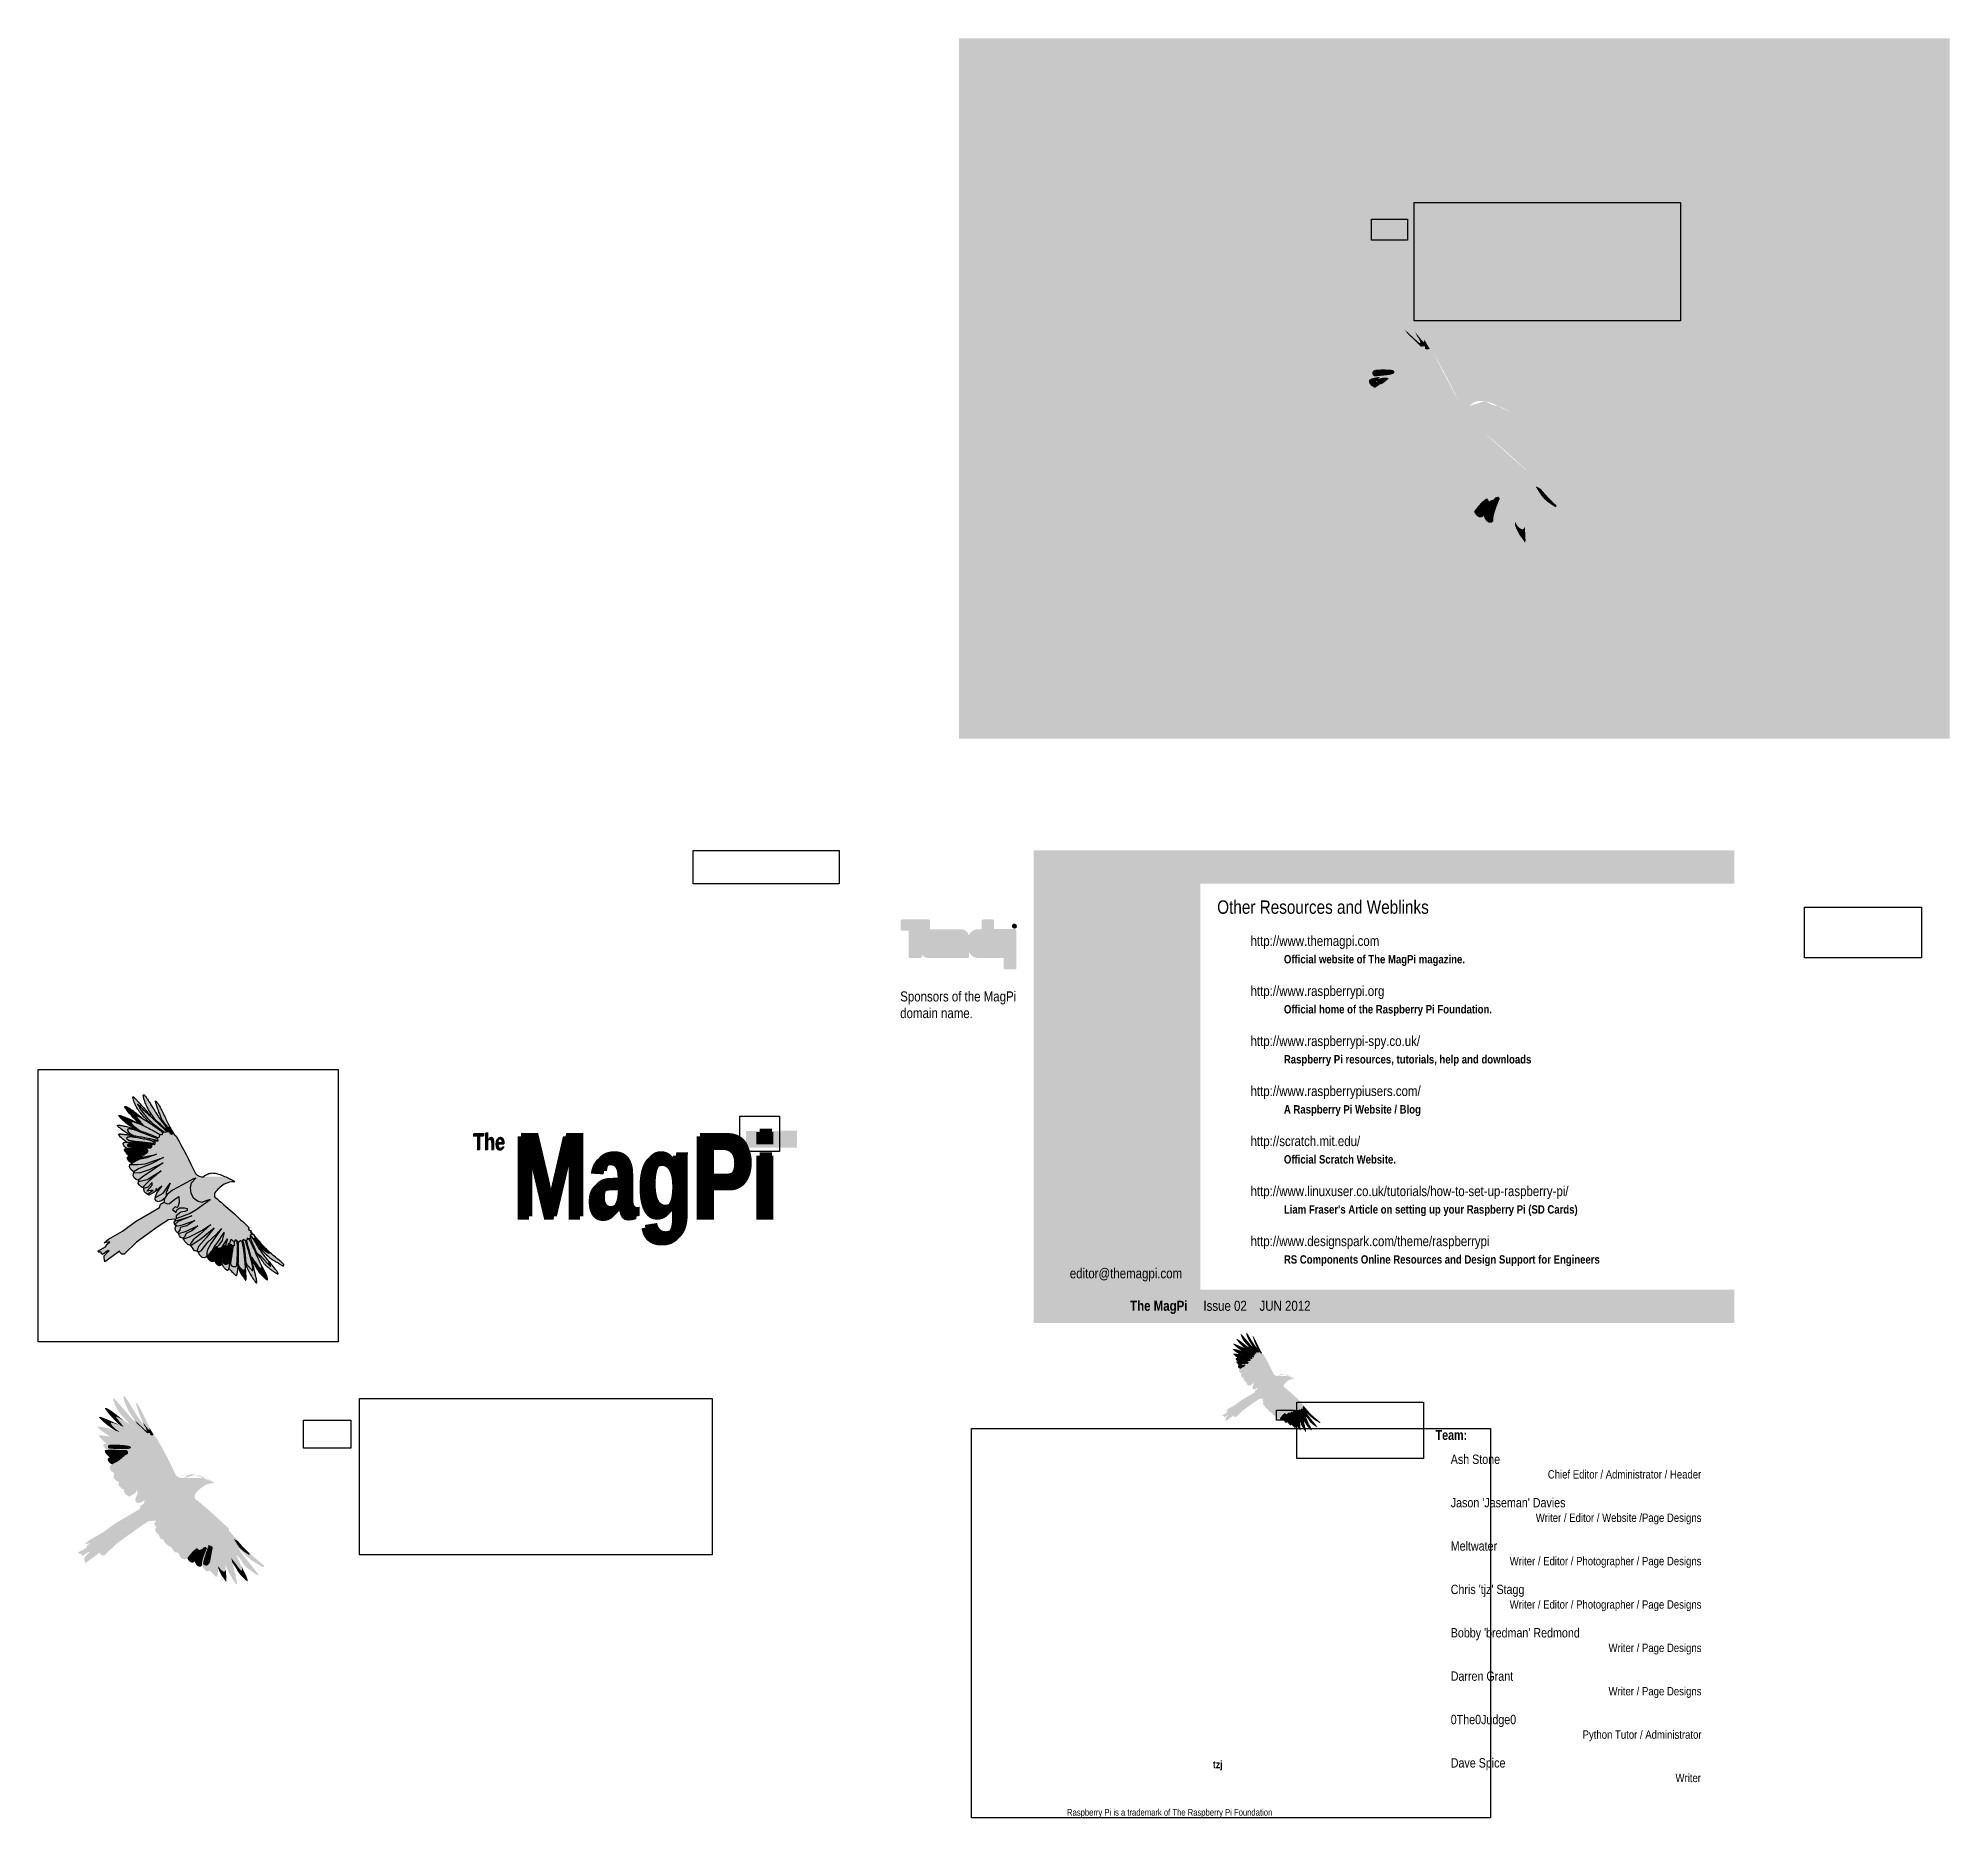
# Model space of a CAD drawing. Header units: millimetres. Extents: x 471 to 1044, y 7 to 541.
import ezdxf

# ---------------------------------------------------------------- set-up
doc = ezdxf.new("R2010")
doc.units = ezdxf.units.MM
for name, color, linetype in [('Background Fill', 3, 'Continuous'), ('Images', 7, 'Continuous'), ('magpie', 4, 'Continuous'), ('magpiefill', 3, 'Continuous'), ('TandyLogo', 7, 'Continuous'), ('Text', 7, 'Continuous')]:
    doc.layers.add(name, color=color, linetype=linetype)
doc.styles.get("Standard").update_dxf_attribs({"font": 'arial.ttf'})
picture_1 = doc.add_image_def('image1.png', size_in_pixel=(1000, 890))
picture_2 = doc.add_image_def('image2.png', size_in_pixel=(1187, 699))
picture_3 = doc.add_image_def('image3.png', size_in_pixel=(1746, 774))
picture_4 = doc.add_image_def('image4.jpg', size_in_pixel=(574, 131))
picture_5 = doc.add_image_def('image5.jpg', size_in_pixel=(1024, 768))
picture_6 = doc.add_image_def('image6.png', size_in_pixel=(273, 248))
picture_7 = doc.add_image_def('image7.png', size_in_pixel=(1467, 635))

msp = doc.modelspace()

# ---------------------------------------------------------------- texts
at = {"layer": 'Text', "attachment_point": 1}
for s, width, insert, char_height in [('{\\fArial Narrow|b0|i0|c0|p34;\\C30;Other Resources and Weblinks}', 63.4087, (824.11, 282.03), 4), ('{\\fArial Narrow|b0|i0|c0|p34;\\C144;http://www.themagpi.com}', 121, (834.11, 271.39), 3), ('{\\fArial Narrow|b1|i0|c0|p34;Official website of The MagPi magazine.}', 111, (844.11, 265.65), 2.5), ('{\\fArial Narrow|b0|i0|c0|p34;\\C144;http://www.raspberrypi.org}', 121, (834.11, 256.39), 3), ('{\\fArial Narrow|b1|i0|c0|p34;Official home of the Raspberry Pi Foundation.}', 111, (844.11, 250.65), 2.5), ('{\\fArial Narrow|b0|i0|c0|p34;\\C144;http://www.raspberrypi-spy.co.uk/}', 121, (834.11, 241.39), 3), ('{\\fArial Narrow|b1|i0|c0|p34;Raspberry Pi resources, tutorials, help and downloads}', 111, (844.11, 235.65), 2.5), ('{\\fArial Narrow|b0|i0|c0|p34;\\C144;http://www.raspberrypiusers.com/}', 121, (834.11, 226.39), 3), ('{\\fArial Narrow|b1|i0|c0|p34;A Raspberry Pi Website / Blog}', 111, (844.11, 220.65), 2.5), ('{\\fArial Narrow|b0|i0|c0|p34;\\C144;http://scratch.mit.edu/}', 121, (834.11, 211.39), 3), ('{\\fArial Narrow|b1|i0|c0|p34;Official Scratch Website.}', 111, (844.11, 205.65), 2.5), ('{\\fArial Narrow|b0|i0|c0|p34;\\C144;http://www.linuxuser.co.uk/tutorials/how-to-set-up-raspberry-pi/}', 121, (834.11, 196.39), 3), ("{\\fArial Narrow|b1|i0|c0|p34;Liam Fraser's Article on setting up your Raspberry Pi (SD Cards)}", 111, (844.11, 190.65), 2.5), ('{\\fArial Narrow|b0|i0|c0|p34;\\C144;http://www.designspark.com/theme/raspberrypi}', 121, (834.11, 181.39), 3), ('{\\fArial Narrow|b1|i0|c0|p34;RS Components Online Resources and Design Support for Engineers}', 111, (844.11, 175.65), 2.5), ('{\\fImpact|b0|i0|c0|p34;\\C14;Team:}', 62.9591, (889.56, 123.27), 3), ("{\\fArial Narrow|b0|i0|c0|p34;\\H0.8x;Ash Stone\\P\\pi29.094;\\H0.89286x;Chief Editor / Administrator / Header\\P\\pi75;\\P\\pi0;\\H1.12x;Jason 'Jaseman' Davies\\H1.25x;\\P\\pi25.486;\\H0.71429x;Writer / Editor / Website /Page Designs\\P\\pi75;\\P\\pi0;\\H1.12x;Meltwater\\P\\pi17.68;\\H0.89286x;Writer / Editor / Photographer / Page Designs\\P\\pi75;\\P\\pi0;\\H1.12x;Chris 'tjz' Stagg\\P\\pi17.68;\\H0.89286x;Writer / Editor / Photographer / Page Designs\\P\\pi75;\\P\\pi0;\\H1.12x;Bobby 'bredman' Redmond\\P\\pi47.295;\\H0.89286x;Writer / Page Designs\\P\\pi75;\\P\\pi0;\\H1.12x;Darren Grant\\P\\pi47.295;\\H0.89286x;Writer / Page Designs\\P\\pi75;\\P\\pi0;\\H1.12x;0The0Judge0\\P\\pi39.522;\\H0.89286x;Python Tutor / Administrator\\P\\pi75;\\P\\pi0;\\H1.12x;Dave Spice\\P\\pi67.365;\\H0.89286x;Writer}", 75, (894.11, 115.89), 3.5), ('{\\fArial Narrow|b0|i0|c0|p34;\\C205;Raspberry Pi is a trademark of The Raspberry Pi Foundation}', 190, (779.11, 9.64), 2)]:
    msp.add_mtext_dynamic_manual_height_columns(s, width=width, gutter_width=12.5, heights=[0], dxfattribs=dict(at, insert=insert, char_height=char_height))
at = {"layer": 'Text', "color": 255, "attachment_point": 1}
for s, width, insert, char_height in [('{\\fArial Narrow|b0|i0|c0|p34;Sponsors of the MagPi domain name.\\H1.3422x; }', 35, (729.11, 254.75), 3), ('{\\fImpact|b0|i0|c0|p34;The}', 9.5901, (601.03, 212.06), 5), ('{\\fImpact|b0|i0|c0|p34;MagPi}', 79.2556, (612.63, 211.28), 25), ('{\\fImpact|b0|i0|c0|p34;\\C22;\\c12999;Pi}', 79.2556, (667.64, 211.28), 25), ('{\\fArial Narrow|b1|i0|c0|p34;The MagPi\\fArial Narrow|b0|i0|c0|p34;     Issue 02    JUN 2012}', 89.5398, (798.02, 162), 3), ('\\pi3.2693;{\\fArial Narrow|b1|i0|c0|p34;tzj}', 5.9107, (819.58, 24.12), 2.25)]:
    msp.add_mtext_dynamic_manual_height_columns(s, width=width, gutter_width=12.5, heights=[0], dxfattribs=dict(at, insert=insert, char_height=char_height))
at = {"layer": 'Text', "color": 252, "attachment_point": 1}
for s, width, insert, char_height in [('{\\fImpact|b0|i0|c0|p34;The}', 9.5901, (601.23, 212.26), 5), ('{\\fImpact|b0|i0|c0|p34;MagPi}', 79.2556, (613.63, 212.28), 25)]:
    msp.add_mtext_dynamic_manual_height_columns(s, width=width, gutter_width=12.5, heights=[0], dxfattribs=dict(at, insert=insert, char_height=char_height))
at = {"layer": 'Text', "color": 40, "insert": (779.11, 171.73), "char_height": 3, "attachment_point": 1}
msp.add_mtext_dynamic_manual_height_columns('\\pi0.83424;{\\fArial Narrow|b0|i0|c0|p34;editor@themagpi.com}', width=35, gutter_width=12.5, heights=[0], dxfattribs=at)

# ---------------------------------------------------------------- blocks, each defined once
blk = doc.blocks.new('block 10')
at = {"layer": 'TandyLogo', "lineweight": 0}
for points, knots in [([(208.9, -83.2), (209.3, -83.2), (209.6, -83.3), (209.9, -83.5), (210.3, -83.7), (210.5, -83.9), (210.7, -84.2), (210.9, -84.6), (211, -84.9), (211, -85.3), (211, -85.6), (210.9, -86), (210.7, -86.3), (210.5, -86.6), (210.3, -86.9), (210, -87.1), (209.6, -87.3), (209.3, -87.4), (208.9, -87.4), (208.6, -87.4), (208.2, -87.3), (207.9, -87.1), (207.6, -86.9), (207.3, -86.6), (207.1, -86.3), (206.9, -86), (206.8, -85.6), (206.8, -85.3), (206.8, -84.9), (206.9, -84.6), (207.1, -84.2), (207.3, -83.9), (207.6, -83.7), (207.9, -83.5), (208.2, -83.3), (208.6, -83.2), (208.9, -83.2)], [0, 0, 0, 0, 1, 1, 1, 2, 2, 2, 3, 3, 3, 4, 4, 4, 5, 5, 5, 6, 6, 6, 7, 7, 7, 8, 8, 8, 9, 9, 9, 10, 10, 10, 11, 11, 11, 12, 12, 12, 12]), ([(208.9, -83.5), (208.6, -83.5), (208.3, -83.6), (208.1, -83.8), (207.8, -83.9), (207.6, -84.1), (207.4, -84.4), (207.3, -84.7), (207.2, -85), (207.2, -85.3), (207.2, -85.6), (207.3, -85.9), (207.4, -86.1), (207.6, -86.4), (207.8, -86.6), (208.1, -86.8), (208.3, -86.9), (208.6, -87), (208.9, -87), (209.2, -87), (209.5, -86.9), (209.8, -86.8), (210.1, -86.6), (210.3, -86.4), (210.4, -86.1), (210.6, -85.9), (210.7, -85.6), (210.7, -85.3), (210.7, -85), (210.6, -84.7), (210.4, -84.4), (210.3, -84.1), (210.1, -83.9), (209.8, -83.8), (209.5, -83.6), (209.2, -83.5), (208.9, -83.5)], [0, 0, 0, 0, 1, 1, 1, 2, 2, 2, 3, 3, 3, 4, 4, 4, 5, 5, 5, 6, 6, 6, 7, 7, 7, 8, 8, 8, 9, 9, 9, 10, 10, 10, 11, 11, 11, 12, 12, 12, 12]), ([(208, -86.4), (208, -86.4), (208, -84.2), (208, -84.2), (208, -84.2), (208.8, -84.2), (208.8, -84.2), (209, -84.2), (209.2, -84.2), (209.4, -84.3), (209.5, -84.3), (209.6, -84.4), (209.6, -84.5), (209.7, -84.6), (209.7, -84.7), (209.7, -84.8), (209.7, -85), (209.7, -85.1), (209.6, -85.2), (209.4, -85.4), (209.3, -85.4), (209.1, -85.4), (209.2, -85.5), (209.2, -85.5), (209.3, -85.6), (209.4, -85.6), (209.5, -85.8), (209.6, -86), (209.6, -86), (209.9, -86.4), (209.9, -86.4), (209.9, -86.4), (209.5, -86.4), (209.5, -86.4), (209.5, -86.4), (209.3, -86.1), (209.3, -86.1), (209.1, -85.8), (209, -85.6), (208.9, -85.6), (208.8, -85.5), (208.7, -85.5), (208.6, -85.5), (208.6, -85.5), (208.4, -85.5), (208.4, -85.5), (208.4, -85.5), (208.4, -86.4), (208.4, -86.4), (208.4, -86.4), (208, -86.4), (208, -86.4)], [0, 0, 0, 0, 1, 1, 1, 2, 2, 2, 3, 3, 3, 4, 4, 4, 5, 5, 5, 6, 6, 6, 7, 7, 7, 8, 8, 8, 9, 9, 9, 10, 10, 10, 11, 11, 11, 12, 12, 12, 13, 13, 13, 14, 14, 14, 15, 15, 15, 16, 16, 16, 17, 17, 17, 17]), ([(208.4, -85.2), (208.4, -85.2), (208.8, -85.2), (208.8, -85.2), (209, -85.2), (209.2, -85.1), (209.2, -85.1), (209.3, -85), (209.4, -84.9), (209.4, -84.8), (209.4, -84.8), (209.3, -84.7), (209.3, -84.7), (209.3, -84.6), (209.2, -84.6), (209.1, -84.5), (209.1, -84.5), (209, -84.5), (208.8, -84.5), (208.8, -84.5), (208.4, -84.5), (208.4, -84.5), (208.4, -84.5), (208.4, -85.2), (208.4, -85.2)], [0, 0, 0, 0, 1, 1, 1, 2, 2, 2, 3, 3, 3, 4, 4, 4, 5, 5, 5, 6, 6, 6, 7, 7, 7, 8, 8, 8, 8])]:
    blk.add_open_spline(points, degree=3, knots=knots, dxfattribs=at)

# ---------------------------------------------------------------- hatches: boundary and pattern name
at = {"layer": 'Background Fill', "true_color": 0xffffff}
h = msp.add_hatch(color=7, dxfattribs=at)
h.dxf.hatch_style = 1
edge = h.paths.add_edge_path()
edge.add_spline(control_points=[(754.68, 264.73), (754.68, 264.73), (754.22, 264.73), (754.22, 264.73), (754.22, 264.73), (753.66, 264.73), (753.66, 264.73), (753.66, 264.73), (752.6, 264.74), (752.6, 264.74), (751.66, 264.74), (750.85, 265.11), (750.19, 265.84), (750.02, 266.03), (749.87, 266.24), (749.74, 266.45), (749.74, 266.45), (749.72, 266.47), (749.72, 266.47), (749.72, 266.47), (749.72, 265.15), (749.72, 265.15), (749.72, 264.92), (749.53, 264.73), (749.31, 264.73), (749.31, 264.73), (743.33, 264.73), (743.33, 264.73), (743.32, 264.73), (743.31, 264.74), (743.3, 264.74), (743.3, 264.74), (737.87, 264.74), (737.87, 264.74), (737.87, 264.74), (737.87, 264.74), (737.87, 264.74), (737.11, 264.77), (736.5, 264.95), (736.05, 265.28), (735.87, 265.41), (735.75, 265.57), (735.63, 265.75), (735.63, 265.75), (735.63, 265.49), (735.63, 265.49), (735.64, 265.46), (735.64, 265.44), (735.64, 265.41), (735.64, 265.41), (735.64, 265.15), (735.64, 265.15), (735.64, 264.92), (735.41, 264.73), (735.19, 264.73), (735.19, 264.73), (732.28, 264.73), (732.28, 264.73), (732.27, 264.73), (732.25, 264.74), (732.23, 264.74), (732.22, 264.74), (732.1, 264.73), (732.09, 264.73), (731.86, 264.73), (731.68, 264.92), (731.68, 265.15), (731.68, 265.15), (731.68, 265.41), (731.68, 265.41), (731.68, 265.41), (731.68, 272.98), (731.68, 272.98), (731.68, 272.98), (729.65, 272.98), (729.65, 272.98), (729.42, 272.98), (729.24, 273.17), (729.24, 273.39), (729.24, 273.39), (729.24, 273.42), (729.24, 273.42), (729.24, 273.42), (729.24, 273.66), (729.24, 273.66), (729.24, 273.66), (729.24, 275.62), (729.24, 275.62), (729.24, 275.62), (729.24, 275.88), (729.24, 275.88), (729.24, 276.11), (729.42, 276.33), (729.65, 276.33), (729.65, 276.33), (737.62, 276.33), (737.62, 276.33), (737.85, 276.33), (738.04, 276.11), (738.04, 275.88), (738.04, 275.88), (738.04, 275.62), (738.04, 275.62), (738.04, 275.62), (738.04, 273.66), (738.04, 273.66), (738.04, 273.66), (738.04, 273.42), (738.04, 273.42), (738.04, 273.42), (738.04, 273.4), (738.04, 273.4), (738.04, 273.4), (743.31, 273.4), (743.31, 273.4), (743.31, 273.4), (747.04, 273.4), (747.04, 273.4), (747.84, 273.4), (748.47, 273.18), (748.95, 272.75), (749.3, 272.43), (749.52, 272.04), (749.61, 271.56), (749.61, 271.56), (749.68, 271.67), (749.68, 271.67), (749.81, 271.89), (749.96, 272.1), (750.13, 272.29), (750.8, 273.03), (751.6, 273.4), (752.55, 273.4), (752.55, 273.4), (753.56, 273.4), (753.56, 273.4), (753.56, 273.4), (753.56, 274.14), (753.56, 274.14), (753.56, 274.14), (753.56, 274.81), (753.56, 274.81), (753.56, 274.81), (753.56, 275.67), (753.56, 275.67), (753.56, 275.67), (753.56, 275.93), (753.56, 275.93), (753.56, 276.16), (753.85, 276.33), (754.07, 276.33), (754.07, 276.33), (756.74, 276.33), (756.74, 276.33), (756.75, 276.33), (756.76, 276.33), (756.77, 276.33), (757, 276.33), (757.19, 276.16), (757.19, 275.94), (757.19, 275.94), (757.19, 275.93), (757.19, 275.93), (757.19, 275.93), (757.19, 275.67), (757.19, 275.67), (757.19, 275.67), (757.19, 273.42), (757.19, 273.42), (757.19, 273.42), (763.51, 273.42), (763.51, 273.42), (763.74, 273.42), (763.92, 273.23), (763.92, 273.01), (763.92, 273.01), (763.92, 272.74), (763.92, 272.74), (763.92, 272.74), (763.92, 272.74), (763.92, 272.74), (763.92, 272.74), (763.92, 267.39), (763.92, 267.39), (763.92, 267.39), (763.92, 261.77), (763.92, 261.77), (763.92, 261.65), (763.87, 261.55), (763.8, 261.47), (763.73, 261.4), (763.62, 261.35), (763.51, 261.35), (763.51, 261.35), (760.59, 261.35), (760.59, 261.35), (760.36, 261.35), (760.08, 261.54), (760.08, 261.77), (760.08, 261.77), (760.08, 262.03), (760.08, 262.03), (760.08, 262.03), (760.08, 264.73), (760.08, 264.73), (760.08, 264.73), (754.68, 264.73), (754.68, 264.73)], knot_values=[0, 0, 0, 0, 1, 1, 1, 2, 2, 2, 3, 3, 3, 4, 4, 4, 5, 5, 5, 6, 6, 6, 7, 7, 7, 8, 8, 8, 9, 9, 9, 10, 10, 10, 11, 11, 11, 12, 12, 12, 13, 13, 13, 14, 14, 14, 15, 15, 15, 16, 16, 16, 17, 17, 17, 18, 18, 18, 19, 19, 19, 20, 20, 20, 21, 21, 21, 22, 22, 22, 23, 23, 23, 24, 24, 24, 25, 25, 25, 26, 26, 26, 27, 27, 27, 28, 28, 28, 29, 29, 29, 30, 30, 30, 31, 31, 31, 32, 32, 32, 33, 33, 33, 34, 34, 34, 35, 35, 35, 36, 36, 36, 37, 37, 37, 38, 38, 38, 39, 39, 39, 40, 40, 40, 41, 41, 41, 42, 42, 42, 43, 43, 43, 44, 44, 44, 45, 45, 45, 46, 46, 46, 47, 47, 47, 48, 48, 48, 49, 49, 49, 50, 50, 50, 51, 51, 51, 52, 52, 52, 53, 53, 53, 54, 54, 54, 55, 55, 55, 56, 56, 56, 57, 57, 57, 58, 58, 58, 59, 59, 59, 60, 60, 60, 61, 61, 61, 62, 62, 62, 63, 63, 63, 64, 64, 64, 65, 65, 65, 66, 66, 66, 67, 67, 67, 68, 68, 68, 69, 69, 69, 69], degree=3, periodic=0)
at = {"layer": 'Background Fill', "true_color": 0xbc1717}
h = msp.add_hatch(color=12, dxfattribs=at)
h.dxf.hatch_style = 1
h.paths.add_polyline_path([(735.16, 273.4), (735.16, 265.28), (732.13, 265.28), (732.13, 273.4), (729.69, 273.4), (729.69, 275.8), (737.5, 275.8), (737.5, 273.4)])
h = msp.add_hatch(color=12, dxfattribs=at)
h.dxf.hatch_style = 1
edge = h.paths.add_edge_path()
edge.add_spline(control_points=[(754.01, 275.8), (754.01, 275.8), (754.01, 272.86), (754.01, 272.86), (754.01, 272.86), (752.95, 272.86), (752.95, 272.86), (752, 272.86), (751.2, 272.49), (750.53, 271.75), (749.87, 271.01), (749.54, 270.12), (749.54, 269.07), (749.54, 268.02), (749.87, 267.13), (750.53, 266.39), (751.2, 265.65), (752, 265.28), (752.95, 265.28), (752.95, 265.28), (756.71, 265.28), (756.71, 265.28), (756.71, 265.28), (756.71, 275.8), (756.71, 275.8), (756.71, 275.8), (754.01, 275.8), (754.01, 275.8)], knot_values=[0, 0, 0, 0, 1, 1, 1, 2, 2, 2, 3, 3, 3, 4, 4, 4, 5, 5, 5, 6, 6, 6, 7, 7, 7, 8, 8, 8, 9, 9, 9, 9], degree=3, periodic=0)
edge = h.paths.add_edge_path(flags=16)
edge.add_spline(control_points=[(753.49, 266.65), (752.82, 266.65), (752.27, 267.19), (752.27, 267.86), (752.27, 268.53), (752.82, 269.08), (753.49, 269.08), (754.16, 269.08), (754.7, 268.53), (754.7, 267.86), (754.7, 267.19), (754.16, 266.65), (753.49, 266.65)], knot_values=[0, 0, 0, 0, 1, 1, 1, 2, 2, 2, 3, 3, 3, 4, 4, 4, 4], degree=3, periodic=0)
h = msp.add_hatch(color=12, dxfattribs=at)
h.dxf.hatch_style = 1
edge = h.paths.add_edge_path()
edge.add_spline(control_points=[(741.84, 272.08), (741.38, 272.57), (740.83, 272.87), (740.17, 272.87), (740.17, 272.87), (736.06, 272.87), (736.06, 272.87), (736.06, 272.87), (736.06, 270.76), (736.06, 270.76), (736.06, 270.76), (739.15, 270.76), (739.15, 270.76), (739.36, 270.76), (739.46, 270.69), (739.46, 270.54), (739.46, 270.4), (739.36, 270.3), (739.15, 270.3), (739.15, 270.3), (737.83, 270.3), (737.83, 270.3), (737.18, 270.3), (736.63, 270.06), (736.17, 269.57), (735.71, 269.08), (735.48, 268.49), (735.48, 267.79), (735.48, 267.09), (735.71, 266.5), (736.17, 266.01), (736.63, 265.52), (737.18, 265.28), (737.83, 265.28), (737.83, 265.28), (742.52, 265.28), (742.52, 265.28), (742.52, 265.28), (742.52, 270.3), (742.52, 270.3), (742.52, 271), (742.29, 271.59), (741.84, 272.08)], knot_values=[0, 0, 0, 0, 1, 1, 1, 2, 2, 2, 3, 3, 3, 4, 4, 4, 5, 5, 5, 6, 6, 6, 7, 7, 7, 8, 8, 8, 9, 9, 9, 10, 10, 10, 11, 11, 11, 12, 12, 12, 13, 13, 13, 14, 14, 14, 14], degree=3, periodic=0)
edge = h.paths.add_edge_path(flags=16)
edge.add_spline(control_points=[(739.02, 266.65), (738.35, 266.65), (737.8, 267.19), (737.8, 267.86), (737.8, 268.53), (738.35, 269.08), (739.02, 269.08), (739.69, 269.08), (740.23, 268.53), (740.23, 267.86), (740.23, 267.19), (739.69, 266.65), (739.02, 266.65)], knot_values=[0, 0, 0, 0, 1, 1, 1, 2, 2, 2, 3, 3, 3, 4, 4, 4, 4], degree=3, periodic=0)
h = msp.add_hatch(color=12, dxfattribs=at)
h.dxf.hatch_style = 1
edge = h.paths.add_edge_path()
edge.add_spline(control_points=[(749.19, 270.59), (749.19, 270.59), (749.19, 265.28), (749.19, 265.28), (749.19, 265.28), (746.29, 265.28), (746.29, 265.28), (746.29, 265.28), (746.29, 270.12), (746.29, 270.12), (746.29, 270.47), (746.2, 270.56), (746.03, 270.56), (745.87, 270.56), (745.78, 270.47), (745.78, 270.12), (745.78, 270.12), (745.78, 265.28), (745.78, 265.28), (745.78, 265.28), (742.88, 265.28), (742.88, 265.28), (742.88, 265.28), (742.88, 272.87), (742.88, 272.87), (742.88, 272.87), (746.71, 272.87), (746.71, 272.87), (747.46, 272.87), (748.06, 272.67), (748.51, 272.26), (748.96, 271.85), (749.19, 271.29), (749.19, 270.59)], knot_values=[0, 0, 0, 0, 1, 1, 1, 2, 2, 2, 3, 3, 3, 4, 4, 4, 5, 5, 5, 6, 6, 6, 7, 7, 7, 8, 8, 8, 9, 9, 9, 10, 10, 10, 11, 11, 11, 11], degree=3, periodic=0)
h = msp.add_hatch(color=12, dxfattribs=at)
h.dxf.hatch_style = 1
edge = h.paths.add_edge_path()
edge.add_spline(control_points=[(760, 267.33), (760, 267.33), (760, 272.87), (760, 272.87), (760, 272.87), (757.13, 272.87), (757.13, 272.87), (757.13, 272.87), (757.13, 266.3), (757.13, 266.3), (757.13, 266.03), (757.21, 265.79), (757.38, 265.59), (757.55, 265.38), (757.74, 265.28), (757.96, 265.28), (757.96, 265.28), (760.59, 265.28), (760.59, 265.28), (760.59, 265.28), (760.59, 264.11), (760.59, 264.11), (760.59, 264.11), (760.59, 261.9), (760.59, 261.9), (760.59, 261.9), (762.53, 261.9), (762.53, 261.9), (762.53, 261.9), (763.36, 261.9), (763.36, 261.9), (763.36, 261.9), (763.36, 272.87), (763.36, 272.87), (763.36, 272.87), (760.59, 272.87), (760.59, 272.87), (760.59, 272.87), (760.59, 267.49), (760.59, 267.49), (760.59, 267.49), (760.59, 267.49), (760.59, 267.49), (760.59, 267.49), (760.59, 267.34), (760.59, 267.33), (760.59, 267.17), (760.46, 267.04), (760.3, 267.04), (760.14, 267.04), (760, 267.17), (760, 267.33)], knot_values=[0, 0, 0, 0, 1, 1, 1, 2, 2, 2, 3, 3, 3, 4, 4, 4, 5, 5, 5, 6, 6, 6, 7, 7, 7, 8, 8, 8, 9, 9, 9, 10, 10, 10, 11, 11, 11, 12, 12, 12, 13, 13, 13, 14, 14, 14, 15, 15, 15, 16, 16, 16, 17, 17, 17, 17], degree=3, periodic=0)
at = {"layer": 'Background Fill'}
h = msp.add_hatch(color=154, dxfattribs=at)
h.dxf.hatch_style = 1
h.paths.add_polyline_path([(698.21, 212.99), (682.84, 212.88), (683, 207.9), (698.21, 207.88)])
at = {"layer": 'magpiefill'}
h = msp.add_hatch(color=253, dxfattribs=at)
h.dxf.hatch_style = 1
h.paths.add_polyline_path([(874, 459.76), (873.73, 460.06), (873.47, 460.35), (873.22, 460.61), (872.99, 460.86), (872.77, 461.09), (872.57, 461.29), (872.39, 461.48), (872.23, 461.63), (872.09, 461.75), (871.98, 461.85), (871.88, 461.9), (871.81, 461.93), (871.77, 461.91), (871.74, 461.87), (871.73, 461.81), (871.73, 461.72), (871.75, 461.61), (871.77, 461.49), (871.8, 461.35), (871.83, 461.21), (871.87, 461.06), (871.91, 460.89), (871.96, 460.72), (872.01, 460.52), (872.08, 460.31), (872.16, 460.08), (872.25, 459.83), (872.36, 459.55), (872.48, 459.25), (872.62, 458.94), (872.77, 458.61), (872.93, 458.27), (873.11, 457.92), (873.31, 457.57), (873.51, 457.21), (873.74, 456.86), (874.01, 456.47), (874.37, 456.01), (874.84, 455.44), (875.45, 454.74), (876.25, 453.86), (877.26, 452.77), (878.51, 451.43), (883.42, 448.08), (883.45, 448.09), (883.71, 448.09), (883.82, 448.07), (882.36, 449.15), (881.2, 450.02), (880.32, 450.72), (879.65, 451.28), (879.16, 451.72), (878.79, 452.09), (878.5, 452.4), (878.24, 452.71), (877.97, 453.03), (877.69, 453.36), (877.4, 453.71), (877.1, 454.06), (876.8, 454.43), (876.51, 454.79), (876.21, 455.15), (875.93, 455.52), (875.65, 455.87), (875.39, 456.22), (875.14, 456.55), (874.91, 456.88), (874.69, 457.19), (874.48, 457.49), (874.29, 457.78), (874.13, 458.05), (873.98, 458.3), (873.85, 458.53), (873.75, 458.73), (873.68, 458.89), (873.65, 459), (873.65, 459.07), (873.7, 459.07), (873.8, 459), (873.95, 458.86), (874.14, 458.66), (874.37, 458.41), (874.63, 458.12), (874.92, 457.81), (875.22, 457.48), (875.54, 457.15), (875.86, 456.82), (876.19, 456.51), (876.58, 456.15), (877.11, 455.67), (877.83, 455.02), (878.82, 454.1), (879.09, 453.86), (878.6, 454.44), (878.12, 455.01), (877.67, 455.55), (877.22, 456.08), (876.8, 456.58), (876.39, 457.05), (876, 457.51), (875.62, 457.94), (875.27, 458.35), (874.93, 458.73), (874.6, 459.1), (874.3, 459.44)])
h = msp.add_hatch(color=255, dxfattribs=at)
h.dxf.hatch_style = 1
h.paths.add_polyline_path([(878.82, 454.1), (877.83, 455.02), (877.11, 455.67), (876.58, 456.15), (876.19, 456.51), (875.86, 456.82), (875.54, 457.15), (875.22, 457.48), (874.92, 457.81), (874.63, 458.12), (874.37, 458.41), (874.14, 458.66), (873.95, 458.86), (873.8, 459), (873.7, 459.07), (873.65, 459.07), (873.65, 459), (873.68, 458.89), (873.75, 458.73), (873.85, 458.53), (873.98, 458.3), (874.13, 458.05), (874.29, 457.78), (874.48, 457.49), (874.69, 457.19), (874.91, 456.88), (875.14, 456.55), (875.39, 456.22), (875.65, 455.87), (875.93, 455.52), (876.21, 455.15), (876.51, 454.79), (876.8, 454.43), (877.1, 454.06), (877.4, 453.71), (877.69, 453.36), (877.97, 453.03), (878.24, 452.71), (878.5, 452.4), (878.79, 452.09), (879.16, 451.72), (879.65, 451.28), (880.32, 450.72), (881.2, 450.02), (882.36, 449.15), (883.82, 448.07), (884.05, 448.01), (884.47, 447.92), (885.07, 448.01), (885.2, 448.03), (885.04, 448.19), (884.86, 448.38), (884.64, 448.6), (884.41, 448.83), (884.14, 449.1), (883.99, 449.25), (881.88, 451.24), (880.15, 452.87)])
h = msp.add_hatch(color=255, dxfattribs=at)
h.dxf.hatch_style = 1
h.paths.add_polyline_path([(878.64, 459.11), (878.41, 459.49), (878.19, 459.87), (877.97, 460.23), (877.75, 460.58), (877.53, 460.93), (877.31, 461.26), (877.1, 461.57), (876.89, 461.86), (876.7, 462.12), (876.52, 462.34), (876.36, 462.52), (876.21, 462.66), (876.09, 462.74), (876, 462.76), (875.93, 462.74), (875.88, 462.66), (875.86, 462.54), (875.85, 462.37), (875.87, 462.17), (875.9, 461.94), (875.95, 461.68), (876.02, 461.4), (876.1, 461.09), (876.2, 460.76), (876.32, 460.39), (876.47, 460), (876.63, 459.57), (876.83, 459.1), (877.05, 458.6), (877.3, 458.06), (877.59, 457.46), (877.95, 456.79), (878.39, 456.03), (878.92, 455.18), (879.57, 454.2), (880.22, 453.26), (881.27, 452.29), (882.2, 451.43), (882.7, 450.98), (883.11, 450.59), (883.47, 450.26), (883.77, 449.99), (884.02, 449.76), (884.23, 449.57), (884.4, 449.42), (884.54, 449.31), (884.66, 449.22), (884.75, 449.16), (884.82, 449.13), (884.87, 449.12), (884.91, 449.12), (884.95, 449.14), (884.97, 449.18), (884.98, 449.25), (884.97, 449.37), (884.92, 449.53), (884.85, 449.76), (884.74, 450.05), (884.59, 450.41), (883.15, 452.27), (882.04, 453.76), (881.16, 455.05), (880.35, 456.3), (879.6, 457.5), (879.06, 458.41)])
h = msp.add_hatch(color=255, dxfattribs=at)
h.dxf.hatch_style = 1
h.paths.add_polyline_path([(882.5, 457.77), (882.27, 458.17), (882.06, 458.54), (881.86, 458.88), (881.68, 459.18), (881.51, 459.43), (881.35, 459.64), (881.22, 459.81), (881.1, 459.95), (880.99, 460.06), (880.9, 460.14), (880.83, 460.2), (880.77, 460.23), (880.72, 460.26), (880.69, 460.26), (880.67, 460.25), (880.67, 460.21), (880.67, 460.15), (880.69, 460.07), (880.72, 459.96), (880.76, 459.81), (880.8, 459.64), (880.86, 459.43), (880.93, 459.19), (881.01, 458.92), (881.11, 458.6), (881.22, 458.25), (881.34, 457.87), (881.48, 457.44), (881.64, 456.97), (881.83, 456.44), (882.05, 455.84), (882.32, 455.14), (882.65, 454.32), (883.05, 453.38), (883.47, 452.42), (883.9, 451.88), (884.27, 451.4), (884.59, 450.99), (884.87, 450.64), (885.1, 450.34), (885.3, 450.09), (885.48, 449.88), (885.63, 449.71), (885.77, 449.58), (885.9, 449.48), (886, 449.43), (886.09, 449.44), (886.15, 449.51), (886.19, 449.66), (886.21, 449.9), (886.2, 450.23), (886.1, 450.42), (885.82, 450.99), (885.55, 451.54), (885.29, 452.07), (885.04, 452.59), (884.79, 453.1), (884.56, 453.6), (884.33, 454.09), (884.1, 454.57), (883.88, 455.04), (883.65, 455.51), (883.42, 455.98), (883.19, 456.44), (882.95, 456.9), (882.72, 457.34)])
h = msp.add_hatch(color=253, dxfattribs=at)
h.dxf.hatch_style = 1
h.paths.add_polyline_path([(871.85, 452.43), (871.28, 452.69), (870.72, 452.94), (870.16, 453.19), (869.63, 453.42), (869.11, 453.64), (868.62, 453.84), (868.16, 454.02), (867.74, 454.18), (867.36, 454.32), (867.02, 454.42), (866.73, 454.5), (866.5, 454.55), (866.33, 454.56), (866.22, 454.54), (866.17, 454.48), (866.19, 454.38), (866.26, 454.24), (866.4, 454.07), (866.58, 453.86), (866.82, 453.6), (867.11, 453.31), (867.46, 452.97), (867.86, 452.59), (868.35, 452.16), (868.93, 451.68), (869.61, 451.14), (870.42, 450.54), (871.37, 449.89), (872.48, 449.16), (872.74, 449.08), (873.47, 448.84), (874.22, 448.58), (874.46, 448.5), (873.68, 449.02), (873.01, 449.5), (872.45, 449.96), (872, 450.38), (871.63, 450.77), (871.33, 451.12), (871.11, 451.44), (870.94, 451.7), (870.83, 451.93), (870.8, 452.09), (870.88, 452.19), (871.12, 452.21), (871.55, 452.14), (872.21, 451.96), (873.13, 451.67), (874.34, 451.26), (874.12, 451.36), (873.56, 451.62), (873, 451.89), (872.43, 452.16)])
h = msp.add_hatch(color=253, dxfattribs=at)
h.dxf.hatch_style = 1
h.paths.add_polyline_path([(872.44, 455.86), (872.04, 456.16), (871.66, 456.44), (871.3, 456.7), (870.95, 456.94), (870.63, 457.16), (870.32, 457.37), (870.03, 457.55), (869.76, 457.7), (869.52, 457.83), (869.29, 457.94), (869.09, 458.01), (868.91, 458.07), (868.77, 458.1), (868.64, 458.1), (868.55, 458.09), (868.49, 458.05), (868.46, 457.99), (868.46, 457.91), (868.5, 457.8), (868.58, 457.67), (868.69, 457.5), (868.85, 457.29), (869.04, 457.03), (869.28, 456.73), (869.56, 456.37), (869.89, 455.96), (870.27, 455.49), (870.73, 454.95), (871.27, 454.34), (871.9, 453.67), (872.65, 452.91), (873.52, 452.08), (874.52, 451.17), (874.67, 451.1), (875.21, 450.84), (875.76, 450.57), (875.95, 450.48), (875.52, 451.04), (875.13, 451.56), (874.76, 452.02), (874.43, 452.43), (874.14, 452.8), (873.87, 453.12), (873.64, 453.41), (873.44, 453.65), (873.28, 453.86), (873.15, 454.04), (873.05, 454.18), (872.98, 454.3), (872.94, 454.4), (872.93, 454.47), (872.95, 454.53), (872.99, 454.56), (873.07, 454.58), (873.21, 454.56), (873.45, 454.48), (873.83, 454.3), (874.38, 454), (875.15, 453.56), (876.11, 452.98), (875.45, 453.51), (874.85, 453.99), (874.29, 454.42), (873.78, 454.83), (873.3, 455.2), (872.85, 455.54)])
h = msp.add_hatch(color=255, dxfattribs=at)
h.dxf.hatch_style = 1
h.paths.add_polyline_path([(877.49, 452.13), (876.18, 452.94), (875.15, 453.56), (874.38, 454), (873.83, 454.3), (873.45, 454.48), (873.21, 454.56), (873.07, 454.58), (872.99, 454.56), (872.95, 454.53), (872.93, 454.47), (872.94, 454.4), (872.98, 454.3), (873.05, 454.18), (873.15, 454.04), (873.28, 453.86), (873.44, 453.65), (873.64, 453.41), (873.87, 453.12), (874.14, 452.8), (874.43, 452.43), (874.76, 452.02), (875.13, 451.56), (875.52, 451.04), (875.95, 450.48), (876.3, 450.3), (876.86, 450.03), (877.42, 449.75), (877.99, 449.46), (878.59, 449.15), (879.19, 448.84), (879.78, 448.52), (880.37, 448.21), (880.94, 447.89), (881.48, 447.58), (881.98, 447.28), (882.43, 446.99), (882.77, 446.99), (883.02, 446.99), (883.19, 447.16), (883.45, 447.16), (883.53, 447.58), (883.53, 447.75), (883.11, 447.92), (883.4, 448.07), (882.92, 448.4), (882.36, 448.78), (881.72, 449.21), (881.04, 449.67), (880.34, 450.14), (879.62, 450.63), (878.92, 451.11), (878.25, 451.58), (877.63, 452.03)])
h = msp.add_hatch(color=253, dxfattribs=at)
h.dxf.hatch_style = 1
h.paths.add_polyline_path([(885.2, 449.64), (884.58, 450.42), (884.74, 450.05), (884.85, 449.76), (884.92, 449.53), (884.97, 449.37), (884.98, 449.25), (884.97, 449.18), (884.95, 449.14), (884.91, 449.12), (884.87, 449.12), (884.82, 449.13), (884.75, 449.16), (884.66, 449.22), (884.54, 449.31), (884.4, 449.42), (884.23, 449.57), (884.02, 449.76), (883.77, 449.99), (883.47, 450.26), (883.11, 450.59), (882.7, 450.98), (882.2, 451.43), (881.63, 451.96), (880.98, 452.56), (880.22, 453.26), (880.34, 453.09), (881.25, 451.84), (881.88, 451.24), (884.08, 449.16), (885.19, 448.03), (885.92, 448.18), (886.35, 448.18)])
h = msp.add_hatch(color=250, dxfattribs=at)
h.dxf.hatch_style = 1
edge = h.paths.add_edge_path()
edge.add_line((888.22, 413.5), (885.8, 413.25))
edge.add_line((885.8, 413.25), (881.67, 410.54))
edge.add_line((881.67, 410.54), (873.17, 404.41))
edge.add_line((873.17, 404.41), (868.22, 399.69))
edge.add_line((868.22, 399.69), (867.39, 399.69))
edge.add_line((867.39, 399.69), (866.56, 400.4))
edge.add_line((866.56, 400.4), (866.45, 400.87))
edge.add_line((866.45, 400.87), (863.97, 398.98))
edge.add_line((863.97, 398.98), (860.66, 396.62))
edge.add_line((860.66, 396.62), (860.31, 398.16))
edge.add_line((860.31, 398.16), (860.43, 398.98))
edge.add_line((860.43, 398.98), (861.84, 400.52))
edge.add_line((861.84, 400.52), (862.32, 400.87))
edge.add_line((862.32, 400.87), (861.96, 401.11))
edge.add_line((861.96, 401.11), (859.72, 399.57))
edge.add_line((859.72, 399.57), (859.13, 400.04))
edge.add_line((859.13, 400.04), (859.13, 400.4))
edge.add_line((859.13, 400.4), (858.19, 400.4))
edge.add_line((858.19, 400.4), (857.83, 400.87))
edge.add_line((857.83, 400.87), (860.9, 402.52))
edge.add_line((860.9, 402.52), (861.49, 403.58))
edge.add_line((861.49, 403.58), (862.55, 404.53))
edge.add_line((862.55, 404.53), (860.43, 404.17))
edge.add_line((860.43, 404.17), (862.08, 405.59))
edge.add_line((862.08, 405.59), (867.63, 408.77))
edge.add_line((867.63, 408.77), (872.82, 412.55))
edge.add_line((872.82, 412.55), (878.72, 415.97))
edge.add_line((878.72, 415.97), (882.26, 418.09))
edge.add_line((882.26, 418.09), (882.61, 419.39))
edge.add_line((882.61, 419.39), (883.91, 420.21))
edge.add_line((883.91, 420.21), (885.33, 419.62))
edge.add_line((885.33, 419.62), (886.27, 419.74))
edge.add_line((886.27, 419.74), (888.27, 421.39))
edge.add_line((888.27, 421.39), (889.93, 422.45))
edge.add_line((889.93, 422.45), (890.04, 420.09))
edge.add_line((890.04, 420.09), (889.57, 418.32))
edge.add_line((889.57, 418.32), (889.1, 418.09))
edge.add_line((889.1, 418.09), (888.39, 418.32))
edge.add_line((888.39, 418.32), (887.45, 417.38))
edge.add_line((887.45, 417.38), (888.91, 416.14))
edge.add_line((888.91, 416.14), (889.16, 417.25))
edge.add_line((889.16, 417.25), (890.35, 417.93))
edge.add_line((890.35, 417.93), (892.14, 418.02))
edge.add_line((892.14, 418.02), (893.17, 417.68))
edge.add_line((893.17, 417.68), (893.17, 416.91))
edge.add_line((893.17, 416.91), (892.32, 416.57))
edge.add_line((892.32, 416.57), (890.7, 416.23))
edge.add_line((890.7, 416.23), (888.82, 414.78))
edge.add_line((888.82, 414.78), (888.82, 413.76))
edge.add_line((888.82, 413.76), (890.35, 414.35))
edge.add_line((890.35, 414.35), (894.11, 415.8))
edge.add_line((894.11, 415.8), (896.58, 417.17))
edge.add_line((896.58, 417.17), (899.05, 418.95))
edge.add_line((899.05, 418.95), (902.29, 421.34))
edge.add_line((902.29, 421.34), (900.58, 420.74))
edge.add_line((900.58, 420.74), (898.96, 420.15))
edge.add_line((898.96, 420.15), (897.26, 420.57))
edge.add_line((897.26, 420.57), (895.73, 421.85))
edge.add_line((895.73, 421.85), (894.79, 423.73))
edge.add_line((894.79, 423.73), (894.45, 425.86))
edge.add_line((894.45, 425.86), (894.87, 427.82))
edge.add_line((894.87, 427.82), (896.66, 429.78))
edge.add_line((896.66, 429.78), (895.73, 429.43))
edge.add_line((895.73, 429.43), (891.29, 427.13))
edge.add_line((891.29, 427.13), (887.46, 425))
edge.add_line((887.46, 425), (885.33, 423.3))
edge.add_line((885.33, 423.3), (884.22, 421.68))
edge.add_line((884.22, 421.68), (883.02, 420.74))
edge.add_line((883.02, 420.74), (881.74, 420.4))
edge.add_line((881.74, 420.4), (880.98, 420.74))
edge.add_line((880.98, 420.74), (880.55, 421.25))
edge.add_line((880.55, 421.25), (880.64, 422.45))
edge.add_line((880.64, 422.45), (881.49, 424.41))
edge.add_line((881.49, 424.41), (880.89, 425.69))
edge.add_line((880.89, 425.69), (880.72, 424.58))
edge.add_line((880.72, 424.58), (879.95, 424.07))
edge.add_line((879.95, 424.07), (878.08, 422.96))
edge.add_line((878.08, 422.96), (877.48, 423.39))
edge.add_line((877.48, 423.39), (876.89, 423.73))
edge.add_line((876.89, 423.73), (876.29, 424.32))
edge.add_line((876.29, 424.32), (876.03, 425.26))
edge.add_line((876.03, 425.26), (876.12, 425.86))
edge.add_line((876.12, 425.86), (875.35, 426.03))
edge.add_line((875.35, 426.03), (874.92, 426.37))
edge.add_line((874.92, 426.37), (874.33, 426.96))
edge.add_line((874.33, 426.96), (873.82, 427.65))
edge.add_line((873.82, 427.65), (874.07, 428.92))
edge.add_line((874.07, 428.92), (873.82, 428.92))
edge.add_line((873.82, 428.92), (873.05, 429.18))
edge.add_line((873.05, 429.18), (872.28, 429.86))
edge.add_line((872.28, 429.86), (871.86, 430.71))
edge.add_line((871.86, 430.71), (872.03, 431.48))
edge.add_line((872.03, 431.48), (872.2, 432.33))
edge.add_line((872.2, 432.33), (871.77, 432.42))
edge.add_line((871.77, 432.42), (870.92, 433.18))
edge.add_line((870.92, 433.18), (870.41, 434.21))
edge.add_line((870.41, 434.21), (870.49, 435.14))
edge.add_line((870.49, 435.14), (871.94, 436.08))
edge.add_line((871.94, 436.08), (873.9, 437.1))
edge.add_line((873.9, 437.1), (875.27, 438.21))
edge.add_line((875.27, 438.21), (876.46, 439.23))
edge.add_line((876.46, 439.23), (876.63, 439.4))
edge.add_line((876.63, 439.4), (877.06, 439.57))
edge.add_line((877.06, 439.57), (877.57, 440))
edge.add_line((877.57, 440), (877.65, 440.34))
edge.add_line((877.65, 440.34), (877.65, 440.6))
edge.add_line((877.65, 440.6), (877.57, 440.94))
edge.add_line((877.57, 440.94), (877.31, 441.19))
edge.add_line((877.31, 441.19), (877.06, 441.36))
edge.add_line((877.06, 441.36), (876.71, 441.45))
edge.add_line((876.71, 441.45), (876.97, 441.62))
edge.add_line((876.97, 441.62), (877.31, 441.62))
edge.add_line((877.31, 441.62), (877.65, 441.7))
edge.add_line((877.65, 441.7), (878.25, 441.7))
edge.add_line((878.25, 441.7), (878.59, 441.7))
edge.add_line((878.59, 441.7), (878.85, 441.79))
edge.add_line((878.85, 441.79), (879.1, 441.96))
edge.add_line((879.1, 441.96), (879.27, 442.39))
edge.add_line((879.27, 442.39), (879.36, 442.64))
edge.add_line((879.36, 442.64), (879.02, 442.98))
edge.add_line((879.02, 442.98), (877.91, 443.58))
edge.add_line((877.91, 443.58), (879.36, 443.24))
edge.add_line((879.36, 443.24), (880.12, 443.07))
edge.add_line((880.12, 443.07), (880.55, 443.32))
edge.add_line((880.55, 443.32), (880.55, 443.49))
edge.add_line((880.55, 443.49), (880.55, 443.92))
edge.add_line((880.55, 443.92), (880.3, 444.09))
edge.add_line((880.3, 444.09), (880.12, 444.52))
edge.add_line((880.12, 444.52), (880.81, 444.43))
edge.add_line((880.81, 444.43), (881.15, 444.43))
edge.add_line((881.15, 444.43), (881.66, 444.43))
edge.add_line((881.66, 444.43), (881.66, 444.6))
edge.add_line((881.66, 444.6), (881.57, 445.11))
edge.add_line((881.57, 445.11), (881.4, 445.45))
edge.add_line((881.4, 445.45), (881.32, 445.88))
edge.add_line((881.32, 445.88), (881.74, 445.88))
edge.add_line((881.74, 445.88), (882.09, 445.96))
edge.add_line((882.09, 445.96), (882.26, 446.22))
edge.add_line((882.26, 446.22), (882.34, 446.82))
edge.add_line((882.34, 446.82), (882.43, 446.99))
edge.add_line((882.43, 446.99), (882.77, 446.99))
edge.add_line((882.77, 446.99), (883.02, 446.99))
edge.add_line((883.02, 446.99), (883.19, 447.16))
edge.add_line((883.19, 447.16), (883.45, 447.16))
edge.add_line((883.45, 447.16), (883.53, 447.58))
edge.add_line((883.53, 447.58), (883.53, 447.75))
edge.add_line((883.53, 447.75), (883.11, 447.92))
edge.add_line((883.11, 447.92), (883.45, 448.09))
edge.add_line((883.45, 448.09), (883.71, 448.09))
edge.add_line((883.71, 448.09), (884.05, 448.01))
edge.add_line((884.05, 448.01), (884.47, 447.92))
edge.add_line((884.47, 447.92), (885.07, 448.01))
edge.add_line((885.07, 448.01), (885.92, 448.18))
edge.add_line((885.92, 448.18), (886.35, 448.18))
edge.add_line((886.35, 448.18), (886.35, 447.84))
edge.add_line((886.35, 447.84), (886.43, 447.41))
edge.add_line((886.43, 447.41), (887.03, 447.16))
edge.add_line((887.03, 447.16), (887.8, 447.41))
edge.add_line((887.8, 447.41), (888.22, 446.9))
edge.add_line((888.22, 446.9), (888.82, 446.31))
edge.add_arc((740.83, 359.91), 171.36, 24.7197, 30.2779, ccw=False)
edge.add_arc((899.26, 433.85), 3.59, 219.4264, 277.5113)
edge.add_arc((903.14, 427.17), 4.62, 76.0979, 137.4829, ccw=False)
edge.add_arc((902.89, 421.51), 10.23, 60.0192, 82.349, ccw=False)
edge.add_arc((903.03, 415.3), 15.87, 55.1607, 71.7322, ccw=False)
edge.add_arc((911.65, 420.77), 7.57, 86.6589, 120.3195)
edge.add_arc((913.97, 417.03), 11.97, 120.8491, 144.9822)
edge.add_arc((905.78, 423.04), 1.83, 152.0183, 206.956)
edge.add_arc((765.77, 253.5), 218.2, 45.8931, 50.6392, ccw=False)
edge.add_line((917.64, 410.18), (917.46, 409.5))
edge.add_line((917.46, 409.5), (917.72, 409.16))
edge.add_line((917.72, 409.16), (918.49, 408.9))
edge.add_line((918.49, 408.9), (918.23, 408.39))
edge.add_line((918.23, 408.39), (918.57, 407.96))
edge.add_line((918.57, 407.96), (918.74, 407.54))
edge.add_line((918.74, 407.54), (918.15, 407.03))
edge.add_line((918.15, 407.03), (918.06, 406.51))
edge.add_line((918.06, 406.51), (918.32, 406))
edge.add_line((918.32, 406), (917.63, 405.75))
edge.add_line((917.63, 405.75), (916.95, 405.92))
edge.add_line((916.95, 405.92), (917.04, 405.32))
edge.add_line((917.04, 405.32), (916.1, 405.07))
edge.add_line((916.1, 405.07), (915.67, 405.32))
edge.add_line((915.67, 405.32), (915.42, 405.41))
edge.add_line((915.42, 405.41), (915.16, 405.07))
edge.add_line((915.16, 405.07), (914.74, 404.73))
edge.add_line((914.74, 404.73), (914.31, 404.9))
edge.add_line((914.31, 404.9), (913.2, 404.13))
edge.add_line((913.2, 404.13), (913.2, 404.47))
edge.add_line((913.2, 404.47), (912.43, 405.15))
edge.add_line((912.43, 405.15), (912.43, 405.49))
edge.add_line((912.43, 405.49), (912.26, 405.32))
edge.add_line((912.26, 405.32), (911.75, 404.55))
edge.add_line((911.75, 404.55), (911.75, 404.04))
edge.add_line((911.75, 404.04), (911.75, 402.94))
edge.add_line((911.75, 402.94), (911.16, 402.94))
edge.add_line((911.16, 402.94), (910.9, 403.19))
edge.add_line((910.9, 403.19), (910.81, 403.36))
edge.add_line((910.81, 403.36), (909.96, 403.62))
edge.add_line((909.96, 403.62), (909.54, 403.87))
edge.add_line((909.54, 403.87), (909.37, 403.7))
edge.add_line((909.37, 403.7), (909.37, 403.28))
edge.add_line((909.37, 403.28), (908.85, 402.59))
edge.add_line((908.85, 402.59), (908.51, 402.85))
edge.add_line((908.51, 402.85), (908.51, 403.11))
edge.add_line((908.51, 403.11), (907.49, 402.85))
edge.add_line((907.49, 402.85), (906.98, 402.25))
edge.add_line((906.98, 402.25), (905.87, 401.83))
edge.add_line((905.87, 401.83), (905.36, 402.08))
edge.add_line((905.36, 402.08), (905.1, 402.51))
edge.add_line((905.1, 402.51), (904.68, 402.51))
edge.add_line((904.68, 402.51), (903.74, 401.74))
edge.add_line((903.74, 401.74), (902.89, 400.89))
edge.add_line((902.89, 400.89), (902.03, 399.87))
edge.add_line((902.03, 399.87), (901.35, 399.02))
edge.add_line((901.35, 399.02), (900.75, 398.42))
edge.add_line((900.75, 398.42), (899.9, 398.16))
edge.add_line((899.9, 398.16), (899.14, 398.33))
edge.add_line((899.14, 398.33), (898.62, 398.85))
edge.add_line((898.62, 398.85), (898.11, 399.36))
edge.add_line((898.11, 399.36), (897.86, 400.12))
edge.add_line((897.86, 400.12), (897.43, 400.72))
edge.add_line((897.43, 400.72), (897, 400.81))
edge.add_line((897, 400.81), (896.49, 400.98))
edge.add_line((896.49, 400.98), (896.07, 400.98))
edge.add_line((896.07, 400.98), (895.3, 402.17))
edge.add_line((895.3, 402.17), (894.53, 403.19))
edge.add_line((894.53, 403.19), (894.19, 403.19))
edge.add_line((894.19, 403.19), (893.51, 403.53))
edge.add_line((893.51, 403.53), (892.32, 404.64))
edge.add_line((892.32, 404.64), (891.97, 405.15))
edge.add_line((891.97, 405.15), (891.8, 405.49))
edge.add_line((891.8, 405.49), (891.72, 406))
edge.add_line((891.72, 406), (891.38, 406))
edge.add_line((891.38, 406), (890.61, 406.26))
edge.add_line((890.61, 406.26), (890.53, 406.43))
edge.add_line((890.53, 406.43), (890.18, 406.94))
edge.add_line((890.18, 406.94), (890.1, 407.11))
edge.add_line((890.1, 407.11), (889.67, 408.05))
edge.add_line((889.67, 408.05), (889.16, 408.39))
edge.add_line((889.16, 408.39), (888.91, 408.64))
edge.add_line((888.91, 408.64), (888.56, 409.16))
edge.add_line((888.56, 409.16), (888.39, 409.84))
edge.add_line((888.39, 409.84), (888.39, 410.26))
edge.add_line((888.39, 410.26), (888.99, 411.12))
edge.add_line((888.99, 411.12), (888.73, 411.03))
edge.add_line((888.73, 411.03), (888.14, 411.71))
edge.add_line((888.14, 411.71), (888.05, 412.31))
edge.add_line((888.05, 412.31), (888.73, 413.33))
edge.add_line((888.73, 413.33), (888.22, 413.5))
h = msp.add_hatch(color=253, dxfattribs=at)
h.dxf.hatch_style = 1
h.paths.add_polyline_path([(870.78, 449.69), (870.19, 449.86), (869.65, 450.02), (869.14, 450.15), (868.66, 450.26), (868.23, 450.36), (867.83, 450.45), (867.47, 450.52), (867.14, 450.57), (866.85, 450.62), (866.59, 450.65), (866.37, 450.68), (866.18, 450.69), (866.02, 450.7), (865.89, 450.7), (865.78, 450.69), (865.7, 450.67), (865.65, 450.65), (865.62, 450.61), (865.61, 450.57), (865.62, 450.51), (865.66, 450.44), (865.73, 450.35), (865.82, 450.25), (865.94, 450.12), (866.09, 449.97), (866.28, 449.79), (866.5, 449.59), (866.77, 449.34), (867.12, 449.06), (867.55, 448.72), (868.08, 448.33), (868.74, 447.88), (869.55, 447.36), (870.51, 446.77), (870.9, 446.71), (871.37, 446.65), (871.86, 446.58), (871.92, 446.57), (871.47, 446.79), (871.1, 447.01), (870.79, 447.22), (870.54, 447.43), (870.33, 447.63), (870.17, 447.81), (870.05, 447.99), (869.95, 448.14), (869.86, 448.29), (869.8, 448.41), (869.75, 448.52), (869.72, 448.62), (869.7, 448.71), (869.69, 448.8), (869.69, 448.88), (869.71, 448.95), (869.73, 449.02), (869.77, 449.09), (869.82, 449.15), (869.88, 449.21), (869.95, 449.26), (870.05, 449.3), (870.16, 449.33), (870.29, 449.34), (870.44, 449.34), (870.62, 449.33), (870.82, 449.3), (871.07, 449.25), (871.35, 449.18), (871.67, 449.09), (872.04, 448.98), (872.47, 448.84), (872.95, 448.67), (873.54, 448.47), (874.26, 448.2), (875.17, 447.86), (876.3, 447.42), (877.69, 446.88), (879.39, 446.21), (881.43, 445.4), (881.4, 445.45), (881.32, 445.88), (880.65, 446.19), (879.91, 446.5), (879.14, 446.82), (878.33, 447.13), (877.5, 447.44), (876.66, 447.74), (875.83, 448.03), (875.01, 448.31), (874.22, 448.58), (873.47, 448.84), (872.74, 449.08), (872.05, 449.3), (871.4, 449.5)])
h = msp.add_hatch(color=253, dxfattribs=at)
h.dxf.hatch_style = 1
h.paths.add_polyline_path([(872.37, 446.5), (871.86, 446.58), (871.37, 446.65), (870.9, 446.71), (870.44, 446.78), (869.99, 446.84), (869.56, 446.89), (869.13, 446.95), (868.72, 447.01), (868.32, 447.06), (867.95, 447.1), (867.6, 447.14), (867.28, 447.18), (867, 447.2), (866.76, 447.21), (866.57, 447.22), (866.41, 447.2), (866.3, 447.18), (866.22, 447.14), (866.18, 447.08), (866.17, 447.01), (866.19, 446.91), (866.24, 446.8), (866.31, 446.67), (866.43, 446.5), (866.61, 446.28), (866.87, 446.01), (867.24, 445.65), (867.74, 445.2), (868.37, 444.65), (869.18, 443.98), (869.65, 444.01), (870.19, 444.01), (870.82, 444), (871.53, 443.98), (872.31, 443.94), (873.16, 443.9), (874.03, 443.85), (874.9, 443.79), (875.76, 443.74), (876.56, 443.68), (877.29, 443.63), (877.91, 443.58), (879.36, 443.24), (880.12, 443.07), (880.55, 443.32), (880.55, 443.49), (880.55, 443.92), (880.3, 444.09), (880.12, 444.52), (880.81, 444.43), (881.15, 444.43), (881.66, 444.43), (881.66, 444.6), (881.65, 444.66), (881.12, 444.77), (880.64, 444.88), (880.2, 444.98), (879.79, 445.08), (879.39, 445.18), (878.99, 445.28), (878.57, 445.37), (878.11, 445.48), (877.6, 445.58), (877.06, 445.69), (876.48, 445.8), (875.88, 445.92), (875.27, 446.03), (874.65, 446.13), (874.05, 446.24), (873.46, 446.33), (872.9, 446.42)])
h.paths.add_polyline_path([(869.35, 445.74), (869.4, 445.82), (869.47, 445.89), (869.56, 445.96), (869.67, 446.02), (869.81, 446.07), (869.98, 446.11), (870.19, 446.14), (870.44, 446.16), (870.73, 446.16), (871.06, 446.15), (871.45, 446.12), (871.9, 446.07), (872.41, 446), (872.96, 445.91), (873.55, 445.81), (874.16, 445.7), (874.77, 445.58), (875.38, 445.46), (875.96, 445.34), (876.51, 445.22), (877.01, 445.12), (877.46, 445.01), (877.86, 444.92), (878.22, 444.83), (878.55, 444.74), (878.83, 444.66), (879.08, 444.58), (879.3, 444.5), (879.49, 444.42), (879.65, 444.34), (879.78, 444.26), (879.9, 444.18), (879.99, 444.1), (880.05, 444.03), (880.11, 443.95), (880.14, 443.88), (880.16, 443.81), (880.17, 443.74), (880.16, 443.67), (880.13, 443.61), (880.09, 443.56), (880.03, 443.52), (879.96, 443.49), (879.87, 443.46), (879.76, 443.45), (879.62, 443.45), (879.46, 443.46), (879.27, 443.48), (879.03, 443.51), (878.75, 443.54), (878.42, 443.58), (878.04, 443.63), (877.59, 443.68), (877.1, 443.74), (876.57, 443.8), (876, 443.86), (875.43, 443.92), (874.85, 443.98), (874.27, 444.04), (873.71, 444.1), (873.18, 444.16), (872.68, 444.21), (872.21, 444.27), (871.78, 444.32), (871.38, 444.38), (871.01, 444.45), (870.69, 444.51), (870.41, 444.59), (870.16, 444.68), (869.96, 444.77), (869.79, 444.86), (869.65, 444.96), (869.55, 445.07), (869.46, 445.17), (869.4, 445.28), (869.36, 445.38), (869.33, 445.48), (869.32, 445.57), (869.33, 445.66)], flags=16)
h = msp.add_hatch(color=255, dxfattribs=at)
h.dxf.hatch_style = 1
h.paths.add_polyline_path([(872.95, 448.67), (872.47, 448.84), (872.04, 448.98), (871.67, 449.09), (871.35, 449.18), (871.07, 449.25), (870.82, 449.3), (870.62, 449.33), (870.44, 449.34), (870.29, 449.34), (870.16, 449.33), (870.05, 449.3), (869.95, 449.26), (869.88, 449.21), (869.82, 449.15), (869.77, 449.09), (869.73, 449.02), (869.71, 448.95), (869.69, 448.88), (869.69, 448.8), (869.7, 448.71), (869.72, 448.62), (869.75, 448.52), (869.8, 448.41), (869.86, 448.29), (869.95, 448.14), (870.05, 447.99), (870.17, 447.81), (870.33, 447.63), (870.54, 447.43), (870.79, 447.22), (871.1, 447.01), (871.47, 446.79), (871.91, 446.57), (873.47, 446.34), (875.28, 446.03), (877.11, 445.68), (878.5, 445.39), (879.91, 445.06), (879.91, 445.05), (880.2, 444.98), (880.64, 444.88), (881.12, 444.77), (881.65, 444.66), (881.57, 445.11), (881.43, 445.4), (879.39, 446.21), (877.69, 446.88), (876.3, 447.42), (875.17, 447.86), (874.26, 448.2), (873.54, 448.47)])
h = msp.add_hatch(color=255, dxfattribs=at)
h.dxf.hatch_style = 1
h.paths.add_polyline_path([(873.01, 449.5), (873.68, 449.02), (874.45, 448.51), (876.31, 447.87), (877.96, 447.27), (879.58, 446.65), (881.37, 445.88), (881.74, 445.88), (882.09, 445.96), (882.26, 446.22), (882.37, 447.02), (881.98, 447.28), (881.48, 447.58), (880.94, 447.89), (880.37, 448.21), (879.78, 448.52), (879.19, 448.84), (878.59, 449.15), (877.99, 449.46), (877.42, 449.75), (876.86, 450.03), (876.3, 450.3), (875.76, 450.57), (875.21, 450.84), (874.67, 451.1), (874.34, 451.26), (873.13, 451.67), (872.21, 451.96), (871.55, 452.14), (871.12, 452.21), (870.88, 452.19), (870.8, 452.09), (870.83, 451.93), (870.94, 451.7), (871.11, 451.44), (871.33, 451.12), (871.63, 450.77), (872, 450.38), (872.45, 449.96)])
h = msp.add_hatch(color=253, dxfattribs=at)
h.dxf.hatch_style = 1
h.paths.add_polyline_path([(886.72, 449.26), (886.4, 449.85), (886.2, 450.23), (886.21, 449.9), (886.19, 449.66), (886.15, 449.51), (886.09, 449.44), (886, 449.43), (885.9, 449.48), (885.77, 449.58), (885.63, 449.71), (885.48, 449.88), (885.3, 450.09), (885.1, 450.34), (884.87, 450.64), (884.59, 450.99), (884.27, 451.4), (883.9, 451.88), (883.47, 452.42), (883.53, 452.28), (884.07, 451.08), (884.26, 450.84), (885.2, 449.64), (886.35, 448.18), (886.35, 447.84), (886.43, 447.41), (887.03, 447.16), (887.8, 447.41), (887.41, 448.04), (887.06, 448.66)])
h = msp.add_hatch(color=253, dxfattribs=at)
h.dxf.hatch_style = 1
h.paths.add_polyline_path([(868.43, 442.26), (868.81, 441.89), (869.26, 441.48), (870.44, 441.51), (871.72, 441.51), (873.21, 441.49), (874.64, 441.47), (875.41, 441.46), (876.12, 441.45), (876.71, 441.45), (877.1, 441.7), (878.59, 441.7), (878.85, 441.79), (879.1, 441.96), (879.27, 442.39), (879.36, 442.64), (879.02, 442.98), (877.91, 443.58), (877.29, 443.63), (876.56, 443.68), (875.76, 443.74), (874.9, 443.79), (874.03, 443.85), (873.16, 443.9), (872.31, 443.94), (871.53, 443.98), (870.82, 444), (870.19, 444.01), (869.65, 444.01), (869.18, 443.98), (868.78, 443.94), (868.45, 443.87), (868.2, 443.78), (868.01, 443.67), (867.89, 443.52), (867.84, 443.34), (867.86, 443.13), (867.96, 442.88), (868.15, 442.59)])
h = msp.add_hatch(color=253, dxfattribs=at)
h.dxf.hatch_style = 1
h.paths.add_polyline_path([(877.65, 440.6), (877.57, 440.94), (877.31, 441.19), (877.06, 441.36), (876.71, 441.45), (876.12, 441.45), (875.41, 441.46), (874.64, 441.47), (873.82, 441.48), (872.99, 441.49), (872.19, 441.5), (871.44, 441.51), (870.77, 441.51), (870.22, 441.51), (869.77, 441.5), (869.41, 441.48), (869.14, 441.46), (868.93, 441.43), (868.78, 441.39), (868.66, 441.35), (868.58, 441.29), (868.52, 441.24), (868.48, 441.17), (868.45, 441.09), (868.44, 441.01), (868.45, 440.91), (868.47, 440.81), (868.5, 440.69), (868.56, 440.57), (868.63, 440.43), (868.72, 440.27), (868.85, 440.08), (869.02, 439.86), (869.24, 439.59), (869.52, 439.28), (869.88, 438.9), (870.31, 438.46), (870.45, 438.51), (870.66, 438.58), (870.91, 438.64), (871.19, 438.71), (871.5, 438.77), (871.83, 438.83), (872.19, 438.89), (872.58, 438.94), (872.99, 439), (873.43, 439.06), (873.88, 439.11), (874.34, 439.16), (874.8, 439.2), (875.26, 439.23), (875.69, 439.25), (876.11, 439.26), (876.48, 439.26), (876.63, 439.4), (877.06, 439.57), (877.57, 440), (877.65, 440.34)])
h.paths.add_polyline_path([(870.61, 440.32), (870.64, 440.43), (870.68, 440.54), (870.73, 440.63), (870.8, 440.72), (870.88, 440.8), (870.98, 440.87), (871.09, 440.94), (871.22, 440.99), (871.36, 441.04), (871.53, 441.08), (871.73, 441.11), (871.96, 441.14), (872.22, 441.16), (872.52, 441.17), (872.85, 441.19), (873.22, 441.2), (873.61, 441.2), (874, 441.2), (874.4, 441.2), (874.79, 441.19), (875.15, 441.18), (875.49, 441.17), (875.78, 441.15), (876.04, 441.12), (876.26, 441.1), (876.45, 441.06), (876.62, 441.03), (876.75, 440.98), (876.87, 440.94), (876.96, 440.89), (877.04, 440.83), (877.11, 440.77), (877.16, 440.71), (877.2, 440.65), (877.22, 440.58), (877.23, 440.51), (877.23, 440.44), (877.22, 440.37), (877.2, 440.3), (877.17, 440.23), (877.13, 440.17), (877.07, 440.1), (877, 440.03), (876.92, 439.97), (876.81, 439.91), (876.7, 439.85), (876.56, 439.8), (876.4, 439.75), (876.22, 439.7), (876.02, 439.66), (875.79, 439.61), (875.54, 439.57), (875.26, 439.53), (874.95, 439.49), (874.6, 439.45), (874.24, 439.41), (873.86, 439.37), (873.49, 439.34), (873.11, 439.3), (872.76, 439.26), (872.44, 439.23), (872.15, 439.2), (871.91, 439.17), (871.71, 439.15), (871.54, 439.13), (871.4, 439.12), (871.29, 439.13), (871.2, 439.14), (871.12, 439.17), (871.04, 439.23), (870.97, 439.29), (870.89, 439.38), (870.82, 439.48), (870.76, 439.59), (870.71, 439.71), (870.66, 439.84), (870.63, 439.96), (870.61, 440.09), (870.6, 440.21)], flags=16)
h = msp.add_hatch(color=255, dxfattribs=at)
h.dxf.hatch_style = 1
h.paths.add_polyline_path([(872.68, 444.21), (873.18, 444.16), (873.71, 444.1), (875.4, 443.93), (877.51, 443.7), (879.25, 443.48), (879.27, 443.48), (879.46, 443.46), (879.62, 443.45), (879.76, 443.45), (879.87, 443.46), (879.96, 443.49), (880.03, 443.52), (880.09, 443.56), (880.13, 443.61), (880.16, 443.67), (880.17, 443.74), (880.16, 443.81), (880.14, 443.88), (880.11, 443.95), (880.05, 444.03), (879.99, 444.1), (879.9, 444.18), (879.78, 444.26), (879.65, 444.34), (879.49, 444.42), (879.3, 444.5), (879.08, 444.58), (878.83, 444.66), (878.55, 444.74), (878.22, 444.83), (877.86, 444.92), (877.46, 445.01), (877.01, 445.12), (876.51, 445.22), (875.96, 445.34), (875.38, 445.46), (874.77, 445.58), (874.16, 445.7), (873.55, 445.81), (872.96, 445.91), (872.41, 446), (871.9, 446.07), (871.45, 446.12), (871.06, 446.15), (870.73, 446.16), (870.44, 446.16), (870.19, 446.14), (869.98, 446.11), (869.81, 446.07), (869.67, 446.02), (869.56, 445.96), (869.47, 445.89), (869.4, 445.82), (869.35, 445.74), (869.33, 445.66), (869.32, 445.57), (869.33, 445.48), (869.36, 445.38), (869.4, 445.28), (869.46, 445.17), (869.55, 445.07), (869.65, 444.96), (869.79, 444.86), (869.96, 444.77), (870.16, 444.68), (870.41, 444.59), (870.69, 444.51), (871.01, 444.45), (871.38, 444.38), (871.78, 444.32), (872.21, 444.27)])
h = msp.add_hatch(color=255, dxfattribs=at)
h.dxf.hatch_style = 1
h.paths.add_polyline_path([(873.91, 443.5), (873.43, 443.53), (872.97, 443.55), (872.52, 443.57), (872.09, 443.57), (871.68, 443.58), (871.31, 443.57), (870.96, 443.55), (870.67, 443.52), (870.41, 443.47), (870.21, 443.42), (870.04, 443.35), (869.9, 443.27), (869.8, 443.19), (869.73, 443.1), (869.69, 443), (869.66, 442.9), (869.65, 442.8), (869.66, 442.69), (869.68, 442.59), (869.71, 442.49), (869.76, 442.39), (869.83, 442.3), (869.9, 442.22), (869.99, 442.15), (870.08, 442.09), (870.2, 442.04), (870.33, 442), (870.51, 441.97), (870.72, 441.95), (870.98, 441.92), (871.29, 441.91), (871.67, 441.89), (872.11, 441.87), (872.61, 441.85), (873.15, 441.84), (873.71, 441.82), (874.28, 441.81), (874.85, 441.8), (875.4, 441.79), (875.91, 441.79), (876.37, 441.79), (876.79, 441.8), (877.15, 441.81), (877.48, 441.83), (877.76, 441.86), (878.01, 441.9), (878.21, 441.95), (878.39, 442), (878.52, 442.07), (878.63, 442.14), (878.71, 442.22), (878.76, 442.3), (878.78, 442.39), (878.78, 442.48), (878.75, 442.56), (878.7, 442.65), (878.63, 442.73), (878.53, 442.81), (878.4, 442.88), (878.25, 442.95), (878.06, 443.01), (877.84, 443.07), (877.59, 443.13), (877.29, 443.18), (876.95, 443.23), (876.58, 443.28), (876.18, 443.33), (875.76, 443.37), (875.31, 443.41), (874.85, 443.44), (874.38, 443.47)])
h = msp.add_hatch(color=255, dxfattribs=at)
h.dxf.hatch_style = 1
h.paths.add_polyline_path([(873.86, 439.37), (874.24, 439.41), (874.6, 439.45), (874.95, 439.49), (875.26, 439.53), (875.54, 439.57), (875.79, 439.61), (876.02, 439.66), (876.22, 439.7), (876.4, 439.75), (876.56, 439.8), (876.7, 439.85), (876.81, 439.91), (876.92, 439.97), (877, 440.03), (877.07, 440.1), (877.13, 440.17), (877.17, 440.23), (877.2, 440.3), (877.22, 440.37), (877.23, 440.44), (877.23, 440.51), (877.22, 440.58), (877.2, 440.65), (877.16, 440.71), (877.11, 440.77), (877.04, 440.83), (876.96, 440.89), (876.87, 440.94), (876.75, 440.98), (876.62, 441.03), (876.45, 441.06), (876.26, 441.1), (876.04, 441.12), (875.78, 441.15), (875.49, 441.17), (875.15, 441.18), (874.79, 441.19), (874.4, 441.2), (874, 441.2), (873.61, 441.2), (873.22, 441.2), (872.85, 441.19), (872.52, 441.17), (872.22, 441.16), (871.96, 441.14), (871.73, 441.11), (871.53, 441.08), (871.36, 441.04), (871.22, 440.99), (871.09, 440.94), (870.98, 440.87), (870.88, 440.8), (870.8, 440.72), (870.73, 440.63), (870.68, 440.54), (870.64, 440.43), (870.61, 440.32), (870.6, 440.21), (870.61, 440.09), (870.63, 439.96), (870.66, 439.84), (870.71, 439.71), (870.76, 439.59), (870.82, 439.48), (870.89, 439.38), (870.97, 439.29), (871.04, 439.23), (871.12, 439.17), (871.2, 439.14), (871.29, 439.13), (871.4, 439.12), (871.54, 439.13), (871.71, 439.15), (872.32, 439.22), (873.11, 439.3)])
h = msp.add_hatch(color=253, dxfattribs=at)
h.dxf.hatch_style = 1
h.paths.add_polyline_path([(871.19, 438.71), (870.91, 438.64), (870.66, 438.58), (870.45, 438.51), (870.26, 438.44), (870.1, 438.37), (869.97, 438.3), (869.86, 438.22), (869.77, 438.14), (869.7, 438.06), (869.65, 437.97), (869.62, 437.88), (869.6, 437.79), (869.59, 437.69), (869.59, 437.59), (869.61, 437.48), (869.64, 437.36), (869.68, 437.24), (869.74, 437.11), (869.81, 436.98), (869.89, 436.84), (869.98, 436.69), (870.11, 436.53), (870.26, 436.38), (870.46, 436.21), (870.7, 436.05), (871, 435.87), (871.35, 435.7), (872.91, 436.71), (871.74, 437.63), (872.91, 438.99), (872.58, 438.94), (872.19, 438.89), (871.83, 438.83), (871.5, 438.77)])
h = msp.add_hatch(color=251, dxfattribs=at)
h.dxf.hatch_style = 1
h.paths.add_polyline_path([(877.28, 437.81), (880.32, 438.92), (877.4, 438.44), (874.78, 437.82), (873.9, 437.1), (875.39, 437.31)])
h.paths.add_polyline_path([(878.66, 435.29), (883.82, 437.94), (880.42, 436.68), (876.65, 435.42), (873.63, 435.17), (870.49, 435.15), (870.49, 435.14), (870.41, 434.21), (870.92, 433.18), (871.77, 432.42), (872.2, 432.33), (874.26, 433.53)])
h.paths.add_polyline_path([(879.04, 432.65), (883.7, 435.8), (878.28, 433.16), (874.38, 431.9), (872.13, 432), (872.03, 431.48), (871.86, 430.71), (872.28, 429.86), (873.05, 429.18), (873.82, 428.92), (874, 428.92), (875.39, 430.14)])
h.paths.add_polyline_path([(878.16, 428.63), (882.94, 432.65), (877.4, 429.26), (873.97, 428.43), (873.82, 427.65), (874.33, 426.96), (874.92, 426.37), (875.35, 426.03), (875.64, 425.96), (876.02, 426.61)])
h.paths.add_polyline_path([(879.29, 426.99), (879.29, 428), (877.65, 426.11), (876.08, 425.62), (876.03, 425.26), (876.29, 424.32), (876.89, 423.73), (877.51, 423.37), (879.79, 424.98), (877.28, 424.6)])
h.paths.add_polyline_path([(883.19, 426.74), (881.14, 425.16), (881.49, 424.41)], flags=17)
h.paths.add_polyline_path([(884.87, 422.64), (884.95, 424.1), (886.46, 427.75), (883.7, 423.85), (880.61, 422.01), (880.55, 421.25), (880.98, 420.74), (881.74, 420.4), (883.02, 420.74), (884.22, 421.68)])
h.paths.add_polyline_path([(889.61, 412.53), (895.02, 414.79), (892.25, 413.91), (888.32, 412.71), (888.05, 412.31), (888.14, 411.71), (888.37, 411.44)])
h.paths.add_polyline_path([(890.49, 410.26), (893.01, 410.89), (896.28, 413.03), (891.37, 411.27), (888.76, 410.79), (888.39, 410.26), (888.39, 409.84), (888.56, 409.16), (888.91, 408.64), (889.16, 408.39), (889.45, 408.2), (890.24, 409.13)])
h.paths.add_polyline_path([(892.76, 407.87), (895.02, 408.88), (897.41, 410.89), (892.51, 408.63), (889.78, 407.82), (890.1, 407.11), (890.18, 406.94), (890.53, 406.43), (890.61, 406.26), (891.38, 406), (891.62, 406), (892.25, 406.61)])
h.paths.add_polyline_path([(898.29, 407.62), (902.57, 411.39), (899.3, 409.13), (894.14, 406.49), (891.77, 405.71), (891.8, 405.49), (891.97, 405.15), (892.32, 404.64), (893.51, 403.53), (894.19, 403.19), (894.27, 403.19), (894.77, 404.1), (895.53, 405.35)])
h.paths.add_polyline_path([(900.69, 406.11), (903.83, 410.01), (898.8, 405.86), (894.61, 403.09), (895.3, 402.17), (896.07, 400.98), (896.49, 400.98), (897, 400.81), (897.67, 402.71)])
h.paths.add_polyline_path([(902.7, 403.97), (906.73, 409.76), (904.71, 407.49), (901.44, 404.35), (898.8, 400.95), (897.51, 400.61), (897.86, 400.12), (898.11, 399.36), (898.62, 398.85), (899.14, 398.33), (899.9, 398.16), (900.75, 398.42), (900.79, 398.46), (901.06, 401.08)])
h.paths.add_polyline_path([(906.98, 405.1), (907.86, 408.25), (905.09, 403.97), (903.83, 402.59), (903.2, 401.21), (903.74, 401.74), (904.68, 402.51), (905.1, 402.51), (905.59, 403.09)])
h.paths.add_polyline_path([(909.12, 405.73), (906.76, 402.17), (906.98, 402.25), (907.49, 402.85), (908.31, 403.06)])
h.paths.add_polyline_path([(911.75, 404.35), (910.63, 405.61), (909.94, 403.63), (909.96, 403.62), (910.81, 403.36), (910.9, 403.19), (911.16, 402.94), (911.75, 402.94), (911.75, 404.04)])
h = msp.add_hatch(color=255, dxfattribs=at)
h.dxf.hatch_style = 1
h.paths.add_polyline_path([(875.27, 438.21), (875.47, 438.39), (875.42, 438.45), (875.36, 438.52), (875.3, 438.57), (875.23, 438.62), (875.15, 438.67), (875.07, 438.71), (874.96, 438.74), (874.84, 438.76), (874.71, 438.78), (874.55, 438.78), (874.38, 438.78), (874.2, 438.77), (874.01, 438.75), (873.81, 438.73), (873.61, 438.7), (873.4, 438.66), (873.2, 438.61), (873, 438.56), (872.8, 438.5), (872.62, 438.42), (872.45, 438.34), (872.3, 438.25), (872.18, 438.14), (872.08, 438.02), (872, 437.89), (871.97, 437.75), (871.99, 437.59), (872.07, 437.43), (872.21, 437.26), (872.43, 437.08), (872.75, 436.9), (873.16, 436.71), (873.9, 437.1), (874.78, 437.82)])
h = msp.add_hatch(color=255, dxfattribs=at)
h.dxf.hatch_style = 1
h.paths.add_polyline_path([(884.22, 421.68), (883.91, 420.21), (885.33, 419.62), (886.27, 419.74), (888.27, 421.39), (889.93, 422.45), (890.04, 420.09), (889.57, 418.32), (889.1, 418.09), (888.39, 418.32), (887.45, 417.38), (888.91, 416.14), (889.16, 417.25), (890.35, 417.93), (892.14, 418.02), (893.17, 417.68), (893.17, 416.91), (892.32, 416.57), (890.7, 416.23), (888.82, 414.78), (888.82, 413.76), (890.35, 414.35), (894.11, 415.8), (896.58, 417.17), (899.05, 418.95), (902.29, 421.34), (900.58, 420.74), (898.96, 420.15), (897.26, 420.57), (895.73, 421.85), (894.79, 423.73), (894.45, 425.86), (894.87, 427.82), (896.66, 429.78), (895.73, 429.43), (891.29, 427.13), (887.46, 425), (885.33, 423.3)])
h = msp.add_hatch(color=255, dxfattribs=at)
h.dxf.hatch_style = 1
h.paths.add_polyline_path([(920.49, 400.48), (920.57, 400.35), (920.66, 400.22), (920.77, 400.11), (920.89, 400), (921.03, 399.89), (921.17, 399.78), (921.97, 399.2), (922.96, 398.22), (923.56, 397.54), (923.66, 397.43), (924.27, 396.73), (924.35, 396.64), (924.54, 396.42), (924.76, 396.19), (925, 395.93), (925.25, 395.68), (925.5, 395.43), (925.73, 395.2), (925.93, 395.01), (926.1, 394.88), (926.21, 394.82), (926.24, 394.84), (926.21, 394.94), (925.83, 395.69), (925.68, 396.01), (925.26, 397.18), (924.14, 398.54), (923.05, 399.93), (922.23, 401.11), (921.62, 402.06), (920.72, 403.52), (920.47, 403.93), (920.2, 404.35), (919.92, 404.78), (919.64, 405.21), (919.36, 405.63), (919.08, 406.05), (918.81, 406.44), (918.56, 406.82), (918.32, 407.17), (918.15, 407.03), (918.06, 406.51), (918.32, 406), (918.26, 405.98), (918.36, 405.56), (918.47, 405.17), (918.6, 404.82), (918.73, 404.49), (918.87, 404.18), (919.01, 403.89), (919.15, 403.61), (919.61, 402.71), (919.94, 401.88), (920.46, 400.53)])
h = msp.add_hatch(color=253, dxfattribs=at)
h.dxf.hatch_style = 1
h.paths.add_polyline_path([(927.67, 398.85), (927.14, 399.3), (926.6, 399.76), (926.07, 400.23), (925.78, 400.49), (925.8, 400.2), (925.73, 400.03), (925.59, 399.98), (925.39, 400.02), (925.14, 400.14), (924.85, 400.31), (924.54, 400.51), (924.23, 400.73), (923.91, 400.96), (923.6, 401.18), (923.29, 401.41), (922.99, 401.64), (922.7, 401.87), (922.42, 402.12), (922.15, 402.38), (921.88, 402.66), (921.63, 402.95), (921.4, 403.25), (921.17, 403.57), (920.95, 403.89), (920.74, 404.21), (920.53, 404.53), (920.33, 404.85), (920.14, 405.16), (919.96, 405.45), (919.8, 405.71), (919.71, 405.91), (919.7, 406.04), (919.81, 406.07), (920.07, 405.98), (920.5, 405.75), (921.13, 405.36), (921, 405.52), (920.55, 406.06), (920.1, 406.59), (919.65, 407.11), (919.2, 407.62), (918.75, 408.1), (918.31, 408.54), (918.23, 408.39), (918.57, 407.96), (918.74, 407.54), (918.32, 407.17), (918.56, 406.82), (918.81, 406.44), (919.08, 406.05), (919.36, 405.63), (919.64, 405.21), (919.92, 404.78), (920.2, 404.35), (920.47, 403.93), (920.73, 403.51), (920.98, 403.1), (921.23, 402.7), (921.25, 402.67), (922.08, 401.85), (922.82, 401.12), (923.48, 400.48), (924.06, 399.91), (924.58, 399.41), (925.05, 398.97), (925.49, 398.59), (925.89, 398.25), (926.28, 397.95), (926.66, 397.68), (927.01, 397.44), (927.36, 397.23), (927.69, 397.03), (928.01, 396.85), (928.32, 396.67), (928.61, 396.5), (928.9, 396.33), (929.17, 396.16), (929.43, 395.99), (929.68, 395.83), (929.91, 395.68), (930.12, 395.55), (930.32, 395.43), (930.5, 395.32), (930.66, 395.24), (930.8, 395.17), (930.92, 395.13), (931.03, 395.1), (931.13, 395.09), (931.21, 395.08), (931.28, 395.09), (931.34, 395.11), (931.39, 395.14), (931.44, 395.18), (931.46, 395.23), (931.48, 395.29), (931.47, 395.36), (931.45, 395.44), (931.4, 395.54), (931.33, 395.64), (931.23, 395.77), (931.1, 395.9), (930.94, 396.06), (930.75, 396.25), (930.51, 396.45), (930.23, 396.69), (929.91, 396.97), (929.55, 397.28), (929.13, 397.62), (928.67, 398.01), (928.18, 398.42)])
h = msp.add_hatch(color=255, dxfattribs=at)
h.dxf.hatch_style = 1
h.paths.add_polyline_path([(905.21, 400.72), (905.42, 401.08), (905.65, 401.45), (905.69, 401.53), (905.1, 402.51), (904.68, 402.51), (903.74, 401.74), (902.89, 400.89), (902.67, 400.63), (902.67, 400.34), (902.68, 400.09), (902.71, 399.88), (902.75, 399.7), (902.8, 399.54), (902.86, 399.41), (902.93, 399.31), (903, 399.23), (903.07, 399.16), (903.15, 399.11), (903.24, 399.08), (903.32, 399.06), (903.41, 399.06), (903.5, 399.07), (903.59, 399.09), (903.69, 399.12), (903.79, 399.17), (903.9, 399.22), (904.01, 399.3), (904.14, 399.4), (904.28, 399.53), (904.44, 399.68), (904.63, 399.87), (904.83, 400.1)])
h = msp.add_hatch(color=253, dxfattribs=at)
h.dxf.hatch_style = 1
h.paths.add_polyline_path([(906.89, 396.65), (906.92, 396.87), (906.96, 397.12), (907.01, 397.4), (907.08, 397.71), (907.17, 398.06), (907.28, 398.43), (907.4, 398.83), (907.54, 399.26), (907.65, 399.57), (907.41, 399.13), (907.21, 398.75), (907.04, 398.43), (906.9, 398.15), (906.79, 397.92), (906.69, 397.72), (906.6, 397.55), (906.52, 397.41), (906.45, 397.29), (906.37, 397.18), (906.3, 397.09), (906.23, 397.02), (906.16, 396.96), (906.09, 396.92), (906.03, 396.89), (905.98, 396.87), (905.93, 396.86), (905.88, 396.87), (905.84, 396.88), (905.79, 396.9), (905.75, 396.93), (905.7, 396.96), (905.65, 396.99), (905.6, 397.02), (905.53, 397.05), (905.47, 397.08), (905.39, 397.11), (905.32, 397.14), (905.24, 397.17), (905.16, 397.19), (905.08, 397.22), (905.01, 397.24), (904.93, 397.26), (904.86, 397.28), (904.8, 397.31), (904.73, 397.33), (904.68, 397.36), (904.63, 397.39), (904.58, 397.43), (904.55, 397.48), (904.52, 397.53), (904.5, 397.59), (904.49, 397.67), (904.5, 397.76), (904.51, 397.88), (904.54, 398.02), (904.58, 398.19), (904.64, 398.39), (904.71, 398.63), (904.81, 398.9), (904.94, 399.24), (905.1, 399.63), (905.3, 400.09), (905.56, 400.63), (905.87, 401.25), (906.25, 401.97), (905.87, 401.83), (905.65, 401.45), (905.42, 401.08), (905.21, 400.72), (905.01, 400.39), (904.81, 400.07), (904.64, 399.77), (904.48, 399.49), (904.34, 399.24), (904.22, 399.02), (904.12, 398.81), (904.04, 398.63), (903.98, 398.46), (903.93, 398.31), (903.9, 398.18), (903.88, 398.05), (903.87, 397.93), (903.87, 397.82), (903.87, 397.72), (903.88, 397.62), (903.88, 397.54), (904.07, 397.07), (904.25, 396.67), (904.42, 396.35), (904.58, 396.09), (904.74, 395.88), (904.9, 395.72), (905.05, 395.6), (905.19, 395.5), (905.33, 395.41), (905.47, 395.35), (905.6, 395.3), (905.73, 395.26), (905.85, 395.24), (905.97, 395.23), (906.09, 395.23), (906.2, 395.24), (906.3, 395.27), (906.4, 395.3), (906.49, 395.34), (906.58, 395.39), (906.65, 395.45), (906.71, 395.51), (906.76, 395.58), (906.8, 395.65), (906.83, 395.73), (906.84, 395.81), (906.85, 395.91), (906.85, 396.02), (906.86, 396.14), (906.86, 396.29), (906.87, 396.46)])
h = msp.add_hatch(color=255, dxfattribs=at)
h.dxf.hatch_style = 1
h.paths.add_polyline_path([(908.25, 401.14), (908.43, 401.58), (908.6, 401.97), (908.74, 402.32), (908.85, 402.59), (908.51, 402.85), (908.51, 403.11), (907.49, 402.85), (906.98, 402.25), (906.25, 401.97), (905.87, 401.25), (905.56, 400.63), (905.3, 400.09), (905.1, 399.63), (904.94, 399.24), (904.81, 398.9), (904.71, 398.63), (904.64, 398.39), (904.58, 398.19), (904.54, 398.02), (904.51, 397.88), (904.5, 397.76), (904.49, 397.67), (904.5, 397.59), (904.52, 397.53), (904.55, 397.48), (904.58, 397.43), (904.63, 397.39), (904.68, 397.36), (904.73, 397.33), (904.8, 397.31), (904.86, 397.28), (904.93, 397.26), (905.01, 397.24), (905.08, 397.22), (905.16, 397.19), (905.24, 397.17), (905.32, 397.14), (905.39, 397.11), (905.47, 397.08), (905.53, 397.05), (905.6, 397.02), (905.65, 396.99), (905.7, 396.96), (905.75, 396.93), (905.79, 396.9), (905.84, 396.88), (905.88, 396.87), (905.93, 396.86), (905.98, 396.87), (906.03, 396.89), (906.09, 396.92), (906.16, 396.96), (906.23, 397.02), (906.3, 397.09), (906.37, 397.18), (906.45, 397.29), (906.52, 397.41), (906.6, 397.55), (906.69, 397.72), (906.79, 397.92), (906.9, 398.15), (907.04, 398.43), (907.21, 398.75), (907.41, 399.13), (907.65, 399.57), (907.71, 399.72), (907.88, 400.19), (908.07, 400.67)])
h = msp.add_hatch(color=253, dxfattribs=at)
h.dxf.hatch_style = 1
h.paths.add_polyline_path([(909.92, 395.2), (909.92, 395.32), (909.92, 395.45), (909.93, 395.62), (909.94, 395.83), (909.97, 396.08), (910.01, 396.39), (910.06, 396.76), (910.12, 397.16), (910.15, 397.35), (910.01, 397.04), (909.88, 396.76), (909.75, 396.53), (909.63, 396.34), (909.51, 396.17), (909.39, 396.04), (909.27, 395.93), (909.15, 395.85), (909.02, 395.79), (908.89, 395.74), (908.75, 395.71), (908.61, 395.7), (908.48, 395.7), (908.34, 395.72), (908.22, 395.74), (908.09, 395.78), (907.98, 395.82), (907.87, 395.88), (907.77, 395.94), (907.69, 396), (907.61, 396.07), (907.54, 396.15), (907.48, 396.22), (907.43, 396.3), (907.39, 396.37), (907.36, 396.45), (907.35, 396.53), (907.34, 396.63), (907.34, 396.73), (907.36, 396.86), (907.38, 397), (907.41, 397.16), (907.45, 397.35), (907.5, 397.56), (907.56, 397.8), (907.63, 398.06), (907.71, 398.35), (907.8, 398.66), (907.9, 398.99), (908, 399.34), (908.12, 399.71), (908.25, 400.11), (908.38, 400.53), (908.53, 400.98), (908.7, 401.47), (908.87, 401.98), (909.06, 402.54), (909.26, 403.14), (908.85, 402.59), (908.74, 402.32), (908.6, 401.97), (908.43, 401.58), (908.25, 401.14), (908.07, 400.67), (907.88, 400.19), (907.71, 399.72), (907.54, 399.26), (907.4, 398.83), (907.28, 398.43), (907.17, 398.06), (907.08, 397.71), (907.01, 397.4), (906.96, 397.12), (906.92, 396.87), (906.89, 396.65), (906.87, 396.46), (906.86, 396.29), (906.86, 396.14), (906.85, 396.02), (906.85, 395.9), (907.08, 395.48), (907.3, 395.11), (907.5, 394.79), (907.68, 394.51), (907.85, 394.28), (908.01, 394.08), (908.16, 393.91), (908.31, 393.78), (908.44, 393.66), (908.57, 393.57), (908.7, 393.5), (908.81, 393.44), (908.92, 393.4), (909.02, 393.38), (909.12, 393.37), (909.21, 393.37), (909.29, 393.39), (909.36, 393.41), (909.43, 393.44), (909.49, 393.49), (909.55, 393.55), (909.6, 393.62), (909.65, 393.71), (909.7, 393.81), (909.74, 393.93), (909.78, 394.06), (909.81, 394.2), (909.84, 394.35), (909.87, 394.49), (909.89, 394.63), (909.9, 394.77), (909.91, 394.89), (909.92, 395), (909.92, 395.1)])
h = msp.add_hatch(color=255, dxfattribs=at)
h.dxf.hatch_style = 1
h.paths.add_polyline_path([(910.76, 400.74), (910.86, 401.25), (910.95, 401.72), (911.03, 402.14), (911.1, 402.49), (911.14, 402.76), (911.16, 402.94), (910.9, 403.19), (910.81, 403.36), (909.94, 403.62), (909.94, 403.63), (909.54, 403.87), (909.37, 403.7), (909.37, 403.28), (909.26, 403.14), (909.06, 402.54), (908.87, 401.98), (908.7, 401.47), (908.53, 400.98), (908.38, 400.53), (908.25, 400.11), (908.12, 399.71), (908, 399.34), (907.9, 398.99), (907.8, 398.66), (907.71, 398.35), (907.63, 398.06), (907.56, 397.8), (907.5, 397.56), (907.45, 397.35), (907.41, 397.16), (907.38, 397), (907.36, 396.86), (907.34, 396.73), (907.34, 396.63), (907.35, 396.53), (907.36, 396.45), (907.39, 396.37), (907.43, 396.3), (907.48, 396.22), (907.54, 396.15), (907.61, 396.07), (907.69, 396), (907.77, 395.94), (907.87, 395.88), (907.98, 395.82), (908.09, 395.78), (908.22, 395.74), (908.34, 395.72), (908.48, 395.7), (908.61, 395.7), (908.75, 395.71), (908.89, 395.74), (909.02, 395.79), (909.15, 395.85), (909.27, 395.93), (909.39, 396.04), (909.51, 396.17), (909.63, 396.34), (909.75, 396.53), (909.88, 396.76), (910.01, 397.04), (910.15, 397.35), (910.19, 397.61), (910.27, 398.09), (910.35, 398.6), (910.45, 399.12), (910.55, 399.66), (910.65, 400.2)])
h = msp.add_hatch(color=253, dxfattribs=at)
h.dxf.hatch_style = 1
h.paths.add_polyline_path([(913.25, 393.83), (913.29, 394.12), (913.32, 394.38), (913.35, 394.65), (913.38, 394.94), (913.41, 395.28), (913.44, 395.69), (913.46, 396.18), (913.48, 396.8), (913.5, 397.55), (913.51, 398.45), (913.53, 399.45), (913.54, 400.49), (913.54, 401.53), (913.55, 402.49), (913.54, 403.32), (913.54, 403.96), (913.52, 404.35), (913.2, 404.13), (913.2, 404.47), (912.94, 404.7), (912.93, 404.57), (912.93, 404.44), (912.94, 404.31), (912.96, 404.18), (912.98, 404.04), (913, 403.89), (913.03, 403.73), (913.05, 403.54), (913.07, 403.34), (913.08, 403.1), (913.09, 402.83), (913.1, 402.53), (913.1, 402.19), (913.1, 401.8), (913.1, 401.36), (913.09, 400.87), (913.08, 400.32), (913.06, 399.73), (913.05, 399.12), (913.03, 398.51), (913.01, 397.91), (912.98, 397.33), (912.96, 396.81), (912.93, 396.35), (912.9, 395.97), (912.87, 395.66), (912.83, 395.42), (912.79, 395.24), (912.74, 395.1), (912.68, 395), (912.61, 394.93), (912.52, 394.87), (912.42, 394.83), (912.31, 394.79), (912.18, 394.77), (912.05, 394.75), (911.91, 394.75), (911.77, 394.75), (911.63, 394.76), (911.49, 394.77), (911.36, 394.8), (911.23, 394.83), (911.11, 394.87), (910.99, 394.92), (910.88, 394.97), (910.79, 395.03), (910.7, 395.1), (910.62, 395.18), (910.56, 395.27), (910.5, 395.36), (910.46, 395.47), (910.43, 395.58), (910.41, 395.71), (910.39, 395.85), (910.39, 396.01), (910.39, 396.17), (910.4, 396.36), (910.42, 396.56), (910.44, 396.79), (910.48, 397.04), (910.52, 397.33), (910.56, 397.65), (910.62, 398.01), (910.68, 398.41), (910.75, 398.86), (910.83, 399.36), (910.91, 399.89), (911, 400.45), (911.1, 401.04), (911.2, 401.66), (911.3, 402.29), (911.41, 402.94), (911.16, 402.94), (911.14, 402.76), (911.1, 402.49), (911.03, 402.14), (910.95, 401.72), (910.86, 401.25), (910.76, 400.74), (910.65, 400.2), (910.55, 399.66), (910.45, 399.12), (910.35, 398.6), (910.27, 398.09), (910.19, 397.61), (910.12, 397.16), (910.06, 396.76), (910.01, 396.39), (909.97, 396.08), (909.94, 395.83), (909.93, 395.62), (909.92, 395.45), (909.92, 395.32), (909.92, 395.2), (909.92, 395.1), (909.92, 395), (909.91, 394.89), (909.9, 394.77), (909.89, 394.63), (909.87, 394.49), (909.84, 394.35), (909.81, 394.2), (909.78, 394.06), (909.74, 393.93), (910.18, 393.46), (910.58, 393.05), (910.92, 392.69), (911.22, 392.39), (911.48, 392.14), (911.7, 391.93), (911.88, 391.76), (912.04, 391.61), (912.17, 391.5), (912.28, 391.41), (912.36, 391.34), (912.43, 391.29), (912.49, 391.25), (912.54, 391.23), (912.58, 391.22), (912.63, 391.22), (912.67, 391.23), (912.71, 391.25), (912.75, 391.29), (912.8, 391.34), (912.84, 391.43), (912.88, 391.53), (912.93, 391.68), (912.97, 391.86), (913.02, 392.08), (913.06, 392.33), (913.1, 392.61), (913.14, 392.91), (913.18, 393.22), (913.22, 393.53)])
h = msp.add_hatch(color=255, dxfattribs=at)
h.dxf.hatch_style = 1
h.paths.add_polyline_path([(913.08, 400.32), (913.09, 400.87), (913.1, 401.36), (913.1, 401.8), (913.1, 402.19), (913.1, 402.53), (913.09, 402.83), (913.08, 403.1), (913.07, 403.34), (913.05, 403.54), (913.03, 403.73), (913, 403.89), (912.87, 404.76), (912.26, 405.31), (911.75, 404.55), (911.75, 404.04), (911.75, 402.94), (911.41, 402.94), (911.3, 402.29), (911.2, 401.66), (911.1, 401.04), (911, 400.45), (910.91, 399.89), (910.83, 399.36), (910.75, 398.86), (910.68, 398.41), (910.62, 398.01), (910.56, 397.65), (910.52, 397.33), (910.48, 397.04), (910.44, 396.79), (910.42, 396.56), (910.4, 396.36), (910.39, 396.17), (910.39, 396.01), (910.39, 395.85), (910.41, 395.71), (910.43, 395.58), (910.46, 395.47), (910.5, 395.36), (910.56, 395.27), (910.62, 395.18), (910.7, 395.1), (910.79, 395.03), (910.88, 394.97), (910.99, 394.92), (911.11, 394.87), (911.23, 394.83), (911.36, 394.8), (911.49, 394.77), (911.63, 394.76), (911.77, 394.75), (911.91, 394.75), (912.05, 394.75), (912.18, 394.77), (912.31, 394.79), (912.42, 394.83), (912.52, 394.87), (912.61, 394.93), (912.68, 395), (912.74, 395.1), (912.79, 395.24), (912.83, 395.42), (912.87, 395.66), (912.9, 395.97), (912.93, 396.35), (912.96, 396.81), (912.98, 397.33), (913.01, 397.91), (913.03, 398.51), (913.05, 399.12), (913.06, 399.73)])
h = msp.add_hatch(color=255, dxfattribs=at)
h.dxf.hatch_style = 1
h.paths.add_polyline_path([(913.48, 396.71), (913.42, 395.43), (913.62, 395.07), (913.81, 394.75), (914, 394.48), (914.17, 394.26), (914.34, 394.07), (914.49, 393.92), (914.64, 393.79), (914.78, 393.68), (914.91, 393.59), (915.03, 393.51), (915.14, 393.45), (915.25, 393.39), (915.35, 393.36), (915.44, 393.33), (915.54, 393.31), (915.63, 393.31), (915.72, 393.31), (915.8, 393.33), (915.89, 393.38), (915.97, 393.45), (916.06, 393.55), (916.14, 393.7), (916.22, 393.88), (916.3, 394.12), (916.27, 394.56), (916.22, 395.09), (916.18, 395.61), (916.14, 396.12), (916.09, 396.63), (916.04, 397.13), (916, 397.63), (915.94, 398.15), (915.89, 398.67), (915.83, 399.2), (915.77, 399.73), (915.71, 400.26), (915.65, 400.78), (915.58, 401.29), (915.51, 401.78), (915.44, 402.24), (915.36, 402.68), (915.29, 403.08), (915.21, 403.45), (915.12, 403.79), (915.03, 404.09), (914.94, 404.34), (914.84, 404.56), (914.74, 404.73), (914.31, 404.9), (913.53, 404.36), (913.55, 403), (913.54, 401.03), (913.52, 398.88)])
h = msp.add_hatch(color=253, dxfattribs=at)
h.dxf.hatch_style = 1
h.paths.add_polyline_path([(920.06, 392.16), (919.87, 392.96), (919.67, 393.84), (919.45, 394.78), (919.21, 395.77), (918.95, 396.8), (918.68, 397.86), (918.39, 398.95), (918.1, 400.04), (917.81, 401.1), (917.52, 402.11), (917.25, 403.05), (917.01, 403.9), (916.79, 404.62), (916.61, 405.2), (916.26, 405.11), (916.56, 404.14), (916.84, 403.2), (917.1, 402.3), (917.35, 401.44), (917.58, 400.64), (917.79, 399.91), (917.98, 399.24), (918.15, 398.64), (918.3, 398.13), (918.42, 397.69), (918.53, 397.3), (918.63, 396.97), (918.71, 396.67), (918.78, 396.4), (918.85, 396.14), (918.9, 395.89), (918.96, 395.63), (919.01, 395.37), (919.06, 395.1), (919.1, 394.84), (919.14, 394.59), (919.17, 394.36), (919.2, 394.13), (919.22, 393.93), (919.23, 393.76), (919.23, 393.6), (919.22, 393.48), (919.2, 393.37), (919.18, 393.3), (919.14, 393.25), (919.1, 393.22), (919.04, 393.22), (918.97, 393.25), (918.89, 393.3), (918.81, 393.37), (918.71, 393.46), (918.61, 393.57), (918.49, 393.69), (918.37, 393.82), (918.24, 393.96), (918.11, 394.1), (917.96, 394.26), (917.82, 394.41), (917.68, 394.57), (917.53, 394.73), (917.39, 394.89), (917.26, 395.04), (917.13, 395.19), (917, 395.34), (916.89, 395.49), (916.79, 395.64), (916.7, 395.79), (916.61, 395.95), (916.54, 396.12), (916.47, 396.3), (916.42, 396.5), (916.38, 396.71), (916.34, 396.94), (916.32, 397.18), (916.29, 397.43), (916.28, 397.69), (916.26, 397.95), (916.24, 398.2), (916.22, 398.46), (916.2, 398.71), (916.18, 398.95), (916.15, 399.19), (916.12, 399.44), (916.09, 399.69), (916.05, 399.95), (916.02, 400.21), (915.99, 400.5), (915.96, 400.79), (915.92, 401.1), (915.89, 401.42), (915.86, 401.74), (915.82, 402.07), (915.78, 402.39), (915.73, 402.7), (915.68, 403), (915.62, 403.28), (915.56, 403.55), (915.5, 403.81), (915.43, 404.07), (915.36, 404.32), (915.3, 404.57), (915.24, 404.83), (915.18, 405.1), (915.16, 405.07), (914.74, 404.73), (914.84, 404.56), (914.94, 404.34), (915.03, 404.09), (915.12, 403.79), (915.21, 403.45), (915.29, 403.08), (915.36, 402.68), (915.44, 402.24), (915.51, 401.78), (915.58, 401.29), (915.65, 400.78), (915.71, 400.26), (915.77, 399.73), (915.83, 399.2), (915.89, 398.67), (915.94, 398.15), (916, 397.63), (916.04, 397.13), (916.09, 396.63), (916.14, 396.12), (916.15, 396.01), (916.57, 394.98), (916.95, 394.11), (917.29, 393.36), (917.6, 392.73), (917.88, 392.2), (918.14, 391.74), (918.38, 391.35), (918.61, 390.99), (918.82, 390.66), (919.02, 390.35), (919.21, 390.07), (919.39, 389.81), (919.55, 389.57), (919.7, 389.35), (919.84, 389.16), (919.95, 389), (920.05, 388.85), (920.13, 388.73), (920.21, 388.63), (920.27, 388.55), (920.32, 388.48), (920.37, 388.43), (920.41, 388.39), (920.45, 388.36), (920.5, 388.34), (920.54, 388.33), (920.58, 388.33), (920.62, 388.34), (920.66, 388.37), (920.69, 388.41), (920.72, 388.48), (920.73, 388.56), (920.74, 388.66), (920.73, 388.8), (920.71, 388.97), (920.68, 389.2), (920.63, 389.48), (920.56, 389.84), (920.47, 390.28), (920.35, 390.81), (920.22, 391.44)])
h = msp.add_hatch(color=255, dxfattribs=at)
h.dxf.hatch_style = 1
h.paths.add_polyline_path([(917.98, 399.24), (917.79, 399.91), (917.58, 400.64), (917.35, 401.44), (917.1, 402.3), (916.84, 403.2), (916.56, 404.14), (916.26, 405.11), (916.1, 405.07), (915.67, 405.32), (915.42, 405.41), (915.18, 405.1), (915.24, 404.83), (915.3, 404.57), (915.36, 404.32), (915.43, 404.07), (915.5, 403.81), (915.56, 403.55), (915.62, 403.28), (915.68, 403), (915.73, 402.7), (915.78, 402.39), (915.82, 402.07), (915.86, 401.74), (915.89, 401.42), (915.92, 401.1), (915.96, 400.79), (915.99, 400.5), (916.02, 400.21), (916.05, 399.95), (916.09, 399.69), (916.12, 399.44), (916.15, 399.19), (916.18, 398.95), (916.2, 398.71), (916.22, 398.46), (916.24, 398.2), (916.26, 397.95), (916.28, 397.69), (916.29, 397.43), (916.32, 397.18), (916.34, 396.94), (916.38, 396.71), (916.42, 396.5), (916.47, 396.3), (916.54, 396.12), (916.61, 395.95), (916.7, 395.79), (916.79, 395.64), (916.89, 395.49), (917, 395.34), (917.13, 395.19), (917.26, 395.04), (917.39, 394.89), (917.53, 394.73), (917.68, 394.57), (917.82, 394.41), (917.96, 394.26), (918.11, 394.1), (918.24, 393.96), (918.37, 393.82), (918.49, 393.69), (918.61, 393.57), (918.71, 393.46), (918.81, 393.37), (918.89, 393.3), (918.97, 393.25), (919.04, 393.22), (919.1, 393.22), (919.14, 393.25), (919.18, 393.3), (919.2, 393.37), (919.22, 393.48), (919.23, 393.6), (919.23, 393.76), (919.22, 393.93), (919.2, 394.13), (919.17, 394.36), (919.14, 394.59), (919.1, 394.84), (919.06, 395.1), (919.01, 395.37), (918.96, 395.63), (918.9, 395.89), (918.85, 396.14), (918.78, 396.4), (918.71, 396.67), (918.63, 396.97), (918.53, 397.3), (918.42, 397.69), (918.3, 398.13), (918.15, 398.64)])
h = msp.add_hatch(color=255, dxfattribs=at)
h.dxf.hatch_style = 1
h.paths.add_polyline_path([(920.37, 400.08), (920.05, 400.81), (919.71, 401.56), (919.35, 402.34), (918.97, 403.15), (918.56, 403.98), (918.12, 404.85), (917.63, 405.75), (916.95, 405.92), (917.04, 405.32), (916.61, 405.2), (916.79, 404.62), (917.01, 403.9), (917.25, 403.05), (917.52, 402.11), (917.81, 401.1), (918.1, 400.04), (918.39, 398.95), (918.44, 398.78), (918.76, 398.3), (919.05, 397.91), (919.3, 397.58), (919.51, 397.31), (919.71, 397.08), (919.88, 396.87), (920.03, 396.69), (920.18, 396.5), (920.32, 396.31), (920.47, 396.12), (920.61, 395.92), (920.74, 395.71), (920.88, 395.51), (921.02, 395.31), (921.17, 395.1), (921.31, 394.91), (921.46, 394.72), (921.61, 394.54), (921.75, 394.37), (921.9, 394.21), (922.04, 394.07), (922.17, 393.95), (922.29, 393.85), (922.4, 393.78), (922.5, 393.73), (922.58, 393.73), (922.64, 393.77), (922.69, 393.88), (922.71, 394.07), (922.7, 394.34), (922.68, 394.71), (922.62, 395.19), (922.37, 395.71), (922.11, 396.25), (921.84, 396.83), (921.56, 397.43), (921.27, 398.05), (920.98, 398.7), (920.68, 399.38)])
h = msp.add_hatch(color=253, dxfattribs=at)
h.dxf.hatch_style = 1
h.paths.add_polyline_path([(927.48, 394.45), (927.2, 394.8), (926.91, 395.17), (926.61, 395.54), (926.3, 395.92), (925.98, 396.31), (925.66, 396.69), (925.53, 396.86), (925.51, 396.6), (925.57, 396.32), (925.68, 396.01), (925.83, 395.69), (925.98, 395.4), (926.11, 395.15), (926.21, 394.96), (926.24, 394.84), (926.21, 394.82), (926.1, 394.88), (925.93, 395.01), (925.73, 395.2), (925.5, 395.43), (925.25, 395.68), (925, 395.93), (924.76, 396.19), (924.54, 396.42), (924.35, 396.64), (924.17, 396.84), (924, 397.03), (923.84, 397.22), (923.68, 397.4), (923.52, 397.58), (923.36, 397.77), (923.18, 397.96), (923, 398.16), (922.81, 398.36), (922.62, 398.55), (922.43, 398.75), (922.23, 398.93), (922.04, 399.11), (921.85, 399.27), (921.67, 399.41), (921.5, 399.54), (921.33, 399.66), (921.17, 399.78), (921.03, 399.89), (920.89, 400), (920.77, 400.11), (920.66, 400.22), (920.57, 400.35), (920.49, 400.48), (920.42, 400.62), (920.35, 400.77), (920.29, 400.92), (920.23, 401.09), (920.17, 401.27), (920.1, 401.46), (920.02, 401.67), (919.94, 401.88), (919.85, 402.1), (919.76, 402.33), (919.65, 402.57), (919.54, 402.82), (919.42, 403.08), (919.29, 403.34), (919.15, 403.61), (919.01, 403.89), (918.87, 404.18), (918.73, 404.49), (918.6, 404.82), (918.47, 405.17), (918.36, 405.56), (918.26, 405.98), (917.63, 405.75), (918.12, 404.85), (918.56, 403.98), (918.97, 403.15), (919.35, 402.34), (919.71, 401.56), (920.05, 400.81), (920.37, 400.08), (920.48, 399.83), (920.96, 399.45), (921.36, 399.08), (921.7, 398.72), (921.99, 398.38), (922.23, 398.06), (922.43, 397.75), (922.61, 397.46), (922.78, 397.19), (922.93, 396.93), (923.08, 396.69), (923.23, 396.47), (923.38, 396.25), (923.54, 396.05), (923.7, 395.85), (923.87, 395.65), (924.05, 395.46), (924.24, 395.27), (924.44, 395.08), (924.65, 394.89), (924.87, 394.7), (925.1, 394.51), (925.34, 394.32), (925.57, 394.14), (925.81, 393.95), (926.05, 393.77), (926.29, 393.59), (926.53, 393.42), (926.76, 393.25), (926.98, 393.09), (927.2, 392.94), (927.41, 392.79), (927.61, 392.66), (927.79, 392.54), (927.97, 392.43), (928.13, 392.33), (928.28, 392.24), (928.42, 392.16), (928.54, 392.08), (928.66, 392.02), (928.76, 391.97), (928.85, 391.92), (928.93, 391.88), (929.01, 391.85), (929.07, 391.83), (929.12, 391.82), (929.16, 391.81), (929.2, 391.82), (929.22, 391.83), (929.24, 391.85), (929.24, 391.88), (929.24, 391.93), (929.21, 391.99), (929.17, 392.08), (929.11, 392.19), (929.02, 392.33), (928.91, 392.5), (928.78, 392.7), (928.61, 392.93), (928.43, 393.19), (928.22, 393.47), (927.99, 393.78), (927.74, 394.11)])
h = msp.add_hatch(color=255, dxfattribs=at)
h.dxf.hatch_style = 1
h.paths.add_polyline_path([(922.77, 403.47), (922.33, 403.96), (921.89, 404.47), (921.44, 404.99), (921.13, 405.36), (920.5, 405.75), (920.07, 405.98), (919.81, 406.07), (919.7, 406.04), (919.71, 405.91), (919.8, 405.71), (919.96, 405.45), (920.14, 405.16), (920.33, 404.85), (920.53, 404.53), (920.74, 404.21), (920.95, 403.89), (921.17, 403.57), (921.4, 403.25), (921.63, 402.95), (921.88, 402.66), (922.15, 402.38), (922.42, 402.12), (922.7, 401.87), (922.99, 401.64), (923.29, 401.41), (923.6, 401.18), (923.91, 400.96), (924.23, 400.73), (924.54, 400.51), (924.85, 400.31), (925.14, 400.14), (925.39, 400.02), (925.59, 399.98), (925.73, 400.03), (925.8, 400.2), (925.78, 400.49), (925.56, 400.69), (925.06, 401.15), (924.58, 401.61), (924.11, 402.07), (923.65, 402.53), (923.21, 403)])
h = msp.add_hatch(color=253, dxfattribs=at)
h.dxf.hatch_style = 1
h.paths.add_polyline_path([(904.04, 398.63), (904.12, 398.81), (904.22, 399.02), (904.34, 399.24), (904.48, 399.49), (904.64, 399.77), (904.81, 400.07), (904.83, 400.1), (904.63, 399.87), (904.44, 399.68), (904.28, 399.53), (904.14, 399.4), (904.01, 399.3), (903.9, 399.22), (903.79, 399.17), (903.69, 399.12), (903.59, 399.09), (903.5, 399.07), (903.41, 399.06), (903.32, 399.06), (903.24, 399.08), (903.15, 399.11), (903.07, 399.16), (903, 399.23), (902.93, 399.31), (902.86, 399.41), (902.8, 399.54), (902.75, 399.7), (902.71, 399.88), (902.68, 400.09), (902.67, 400.34), (902.67, 400.63), (902.03, 399.87), (901.35, 399.02), (901.11, 398.78), (901.15, 398.55), (901.23, 398.32), (901.34, 398.11), (901.47, 397.9), (901.62, 397.7), (901.78, 397.53), (901.94, 397.37), (902.09, 397.23), (902.24, 397.12), (902.38, 397.03), (902.51, 396.96), (902.64, 396.91), (902.76, 396.88), (902.88, 396.87), (903, 396.86), (903.11, 396.87), (903.22, 396.88), (903.34, 396.91), (903.44, 396.94), (903.54, 396.98), (903.63, 397.02), (903.71, 397.08), (903.78, 397.14), (903.83, 397.2), (903.86, 397.27), (903.88, 397.35), (903.89, 397.43), (903.88, 397.52), (903.88, 397.62), (903.87, 397.72), (903.87, 397.82), (903.87, 397.93), (903.88, 398.05), (903.9, 398.18), (903.93, 398.31), (903.98, 398.46)])
h = msp.add_hatch(color=253, dxfattribs=at)
h.dxf.hatch_style = 1
h.paths.add_polyline_path([(916.4, 392.85), (916.35, 393.43), (916.31, 394.01), (916.3, 394.12), (916.22, 393.88), (916.14, 393.7), (916.06, 393.55), (915.97, 393.45), (915.89, 393.38), (915.8, 393.33), (915.72, 393.31), (915.63, 393.31), (915.54, 393.31), (915.44, 393.33), (915.35, 393.36), (915.25, 393.39), (915.14, 393.45), (915.03, 393.51), (914.91, 393.59), (914.78, 393.68), (914.64, 393.79), (914.49, 393.92), (914.34, 394.07), (914.17, 394.26), (914, 394.48), (913.81, 394.75), (913.62, 395.07), (913.42, 395.44), (913.41, 395.28), (913.38, 394.94), (913.35, 394.65), (913.34, 394.55), (913.72, 393.62), (914.05, 392.87), (914.34, 392.29), (914.59, 391.83), (914.81, 391.48), (915.01, 391.21), (915.18, 390.99), (915.33, 390.81), (915.46, 390.63), (915.58, 390.47), (915.69, 390.3), (915.79, 390.15), (915.88, 390.01), (915.96, 389.87), (916.04, 389.74), (916.11, 389.63), (916.18, 389.53), (916.25, 389.45), (916.32, 389.4), (916.37, 389.39), (916.43, 389.43), (916.47, 389.53), (916.5, 389.71), (916.52, 389.96), (916.52, 390.3), (916.51, 390.71), (916.5, 391.19), (916.47, 391.72), (916.43, 392.27)])
h = msp.add_hatch(color=253, dxfattribs=at)
h.dxf.hatch_style = 1
h.paths.add_polyline_path([(922.1, 392.02), (922.29, 391.81), (922.5, 391.59), (922.7, 391.37), (922.92, 391.15), (923.13, 390.94), (923.33, 390.73), (923.53, 390.54), (923.72, 390.37), (923.89, 390.21), (924.05, 390.07), (924.19, 389.95), (924.33, 389.84), (924.45, 389.75), (924.55, 389.67), (924.65, 389.61), (924.73, 389.56), (924.8, 389.53), (924.85, 389.5), (924.9, 389.5), (924.94, 389.51), (924.96, 389.54), (924.97, 389.6), (924.97, 389.68), (924.97, 389.79), (924.95, 389.93), (924.92, 390.09), (924.87, 390.28), (924.82, 390.5), (924.74, 390.74), (924.66, 391), (924.55, 391.28), (924.43, 391.58), (924.29, 391.9), (924.13, 392.24), (923.95, 392.59), (923.76, 392.96), (923.55, 393.36), (923.15, 394.14), (922.47, 393.64), (921.61, 394.5), (921.1, 395.19), (920.99, 395.35), (920.46, 396.13), (920.32, 396.31), (920.18, 396.5), (920.03, 396.69), (919.88, 396.87), (919.33, 397.53), (918.44, 398.75), (918.97, 396.73), (919.81, 395.6), (920.27, 394.8), (920.84, 393.75), (920.94, 393.57), (921.1, 393.31), (921.26, 393.08), (921.41, 392.86), (921.57, 392.64), (921.74, 392.44), (921.91, 392.23)])
h = msp.add_hatch(color=255, dxfattribs=at)
h.dxf.hatch_style = 1
h.paths.add_polyline_path([(504.72, 220.43), (504.55, 220.73), (504.37, 221.03), (504.2, 221.31), (504.03, 221.6), (503.86, 221.87), (503.69, 222.14), (503.53, 222.4), (503.36, 222.65), (503.2, 222.89), (503.05, 223.11), (502.9, 223.3), (502.76, 223.47), (502.64, 223.61), (502.53, 223.71), (502.44, 223.78), (502.37, 223.79), (502.32, 223.77), (502.28, 223.71), (502.26, 223.62), (502.26, 223.5), (502.27, 223.35), (502.3, 223.17), (502.34, 222.98), (502.39, 222.76), (502.45, 222.53), (502.52, 222.27), (502.62, 222), (502.72, 221.7), (502.85, 221.37), (503, 221.02), (503.16, 220.64), (503.35, 220.23), (503.58, 219.77), (503.85, 219.27), (504.18, 218.69), (504.59, 218.05), (505.07, 217.31), (505.57, 216.59), (506.14, 216.07), (506.64, 215.61), (507.07, 215.21), (507.44, 214.86), (507.76, 214.57), (508.03, 214.32), (508.26, 214.11), (508.45, 213.94), (508.61, 213.8), (508.74, 213.69), (508.84, 213.6), (508.93, 213.53), (509, 213.49), (509.05, 213.46), (509.09, 213.45), (509.12, 213.46), (509.15, 213.47), (509.17, 213.5), (509.17, 213.56), (509.16, 213.65), (509.13, 213.77), (509.08, 213.94), (508.99, 214.16), (508.87, 214.44), (508.63, 214.76), (508.05, 215.5), (507.59, 216.1), (507.23, 216.59), (506.94, 217), (506.69, 217.34), (506.47, 217.66), (506.16, 218.13), (505.76, 218.75), (505.37, 219.37), (505, 219.97)])
h = msp.add_hatch(color=253, dxfattribs=at)
h.dxf.hatch_style = 1
h.paths.add_polyline_path([(499.67, 218.56), (499.37, 218.79), (499.08, 219), (498.81, 219.2), (498.55, 219.38), (498.3, 219.55), (498.07, 219.7), (497.85, 219.84), (497.65, 219.96), (497.46, 220.06), (497.29, 220.14), (497.14, 220.2), (497, 220.24), (496.89, 220.26), (496.8, 220.26), (496.73, 220.25), (496.68, 220.22), (496.66, 220.18), (496.66, 220.12), (496.69, 220.04), (496.75, 219.93), (496.84, 219.8), (496.95, 219.64), (497.1, 219.45), (497.28, 219.22), (497.49, 218.95), (497.74, 218.64), (498.03, 218.28), (498.38, 217.87), (498.79, 217.41), (499.27, 216.9), (499.83, 216.33), (500.49, 215.7), (501.25, 215.01), (501.36, 214.96), (501.77, 214.76), (502.19, 214.56), (502.34, 214.48), (502.01, 214.91), (501.71, 215.3), (501.44, 215.65), (501.18, 215.97), (500.96, 216.25), (500.76, 216.49), (500.58, 216.7), (500.44, 216.89), (500.31, 217.05), (500.21, 217.18), (500.14, 217.29), (500.09, 217.38), (500.06, 217.46), (500.05, 217.51), (500.06, 217.55), (500.09, 217.58), (500.15, 217.6), (500.26, 217.58), (500.44, 217.52), (500.72, 217.38), (501.15, 217.16), (501.73, 216.82), (502.46, 216.38), (501.96, 216.78), (501.5, 217.14), (501.08, 217.48), (500.69, 217.78), (500.32, 218.06), (499.99, 218.32)])
h = msp.add_hatch(color=253, dxfattribs=at)
h.dxf.hatch_style = 1
h.paths.add_polyline_path([(500.86, 221.52), (500.65, 221.75), (500.45, 221.96), (500.27, 222.16), (500.09, 222.35), (499.93, 222.52), (499.78, 222.68), (499.64, 222.82), (499.52, 222.93), (499.41, 223.03), (499.32, 223.1), (499.25, 223.14), (499.2, 223.16), (499.17, 223.15), (499.14, 223.12), (499.14, 223.07), (499.14, 223), (499.15, 222.92), (499.17, 222.83), (499.19, 222.72), (499.21, 222.62), (499.24, 222.5), (499.27, 222.38), (499.31, 222.24), (499.35, 222.1), (499.4, 221.94), (499.46, 221.76), (499.53, 221.57), (499.61, 221.36), (499.71, 221.13), (499.81, 220.89), (499.92, 220.64), (500.05, 220.39), (500.18, 220.12), (500.33, 219.86), (500.49, 219.59), (500.66, 219.32), (500.87, 219.02), (501.13, 218.67), (501.49, 218.25), (501.96, 217.71), (502.56, 217.05), (503.32, 216.22), (504.28, 215.21), (507.99, 212.67), (508.01, 212.68), (508.21, 212.68), (508.3, 212.66), (507.19, 213.48), (506.31, 214.14), (505.64, 214.67), (505.14, 215.09), (504.76, 215.43), (504.48, 215.7), (504.26, 215.95), (504.07, 216.18), (503.86, 216.42), (503.65, 216.67), (503.43, 216.93), (503.21, 217.2), (502.98, 217.48), (502.76, 217.75), (502.53, 218.03), (502.32, 218.3), (502.11, 218.57), (501.91, 218.83), (501.72, 219.09), (501.54, 219.34), (501.38, 219.57), (501.22, 219.8), (501.08, 220.02), (500.95, 220.22), (500.84, 220.42), (500.74, 220.59), (500.66, 220.74), (500.61, 220.86), (500.59, 220.95), (500.59, 220.99), (500.63, 220.99), (500.7, 220.94), (500.81, 220.84), (500.96, 220.69), (501.14, 220.5), (501.33, 220.28), (501.55, 220.04), (501.78, 219.79), (502.02, 219.54), (502.26, 219.29), (502.51, 219.06), (502.81, 218.78), (503.21, 218.42), (503.76, 217.92), (504.51, 217.23), (504.71, 217.05), (504.34, 217.49), (503.98, 217.92), (503.63, 218.33), (503.3, 218.73), (502.98, 219.11), (502.67, 219.47), (502.37, 219.81), (502.09, 220.14), (501.82, 220.45), (501.56, 220.74), (501.31, 221.02), (501.08, 221.28)])
h = msp.add_hatch(color=255, dxfattribs=at)
h.dxf.hatch_style = 1
h.paths.add_polyline_path([(504.51, 217.23), (503.76, 217.92), (503.21, 218.42), (502.81, 218.78), (502.51, 219.06), (502.26, 219.29), (502.02, 219.54), (501.78, 219.79), (501.55, 220.04), (501.33, 220.28), (501.14, 220.5), (500.96, 220.69), (500.81, 220.84), (500.7, 220.94), (500.63, 220.99), (500.59, 220.99), (500.59, 220.95), (500.61, 220.86), (500.66, 220.74), (500.74, 220.59), (500.84, 220.42), (500.95, 220.22), (501.08, 220.02), (501.22, 219.8), (501.38, 219.57), (501.54, 219.34), (501.72, 219.09), (501.91, 218.83), (502.11, 218.57), (502.32, 218.3), (502.53, 218.03), (502.76, 217.75), (502.98, 217.48), (503.21, 217.2), (503.43, 216.93), (503.65, 216.67), (503.86, 216.42), (504.07, 216.18), (504.26, 215.95), (504.48, 215.7), (504.76, 215.43), (505.14, 215.09), (505.64, 214.67), (506.31, 214.14), (507.19, 213.48), (508.3, 212.66), (508.47, 212.62), (508.79, 212.55), (509.24, 212.62), (509.34, 212.64), (509.22, 212.76), (509.08, 212.9), (508.92, 213.06), (508.74, 213.24), (508.54, 213.44), (508.42, 213.56), (506.83, 215.07), (505.52, 216.3)])
h = msp.add_hatch(color=255, dxfattribs=at)
h.dxf.hatch_style = 1
h.paths.add_polyline_path([(507.29, 220.01), (507.12, 220.31), (506.96, 220.6), (506.81, 220.85), (506.67, 221.08), (506.54, 221.27), (506.43, 221.43), (506.32, 221.56), (506.23, 221.66), (506.15, 221.74), (506.09, 221.8), (506.03, 221.85), (505.98, 221.88), (505.95, 221.89), (505.93, 221.9), (505.91, 221.89), (505.91, 221.86), (505.91, 221.82), (505.92, 221.75), (505.95, 221.67), (505.97, 221.56), (506.01, 221.43), (506.05, 221.27), (506.11, 221.09), (506.17, 220.88), (506.24, 220.64), (506.32, 220.38), (506.42, 220.08), (506.52, 219.76), (506.64, 219.41), (506.78, 219), (506.95, 218.55), (507.16, 218.02), (507.41, 217.4), (507.71, 216.68), (508.03, 215.96), (508.35, 215.55), (508.64, 215.19), (508.88, 214.87), (509.09, 214.61), (509.27, 214.38), (509.42, 214.19), (509.55, 214.04), (509.67, 213.91), (509.77, 213.8), (509.87, 213.73), (509.95, 213.69), (510.01, 213.7), (510.06, 213.76), (510.09, 213.87), (510.11, 214.05), (510.1, 214.3), (510.02, 214.45), (509.81, 214.87), (509.6, 215.29), (509.41, 215.69), (509.22, 216.09), (509.03, 216.47), (508.86, 216.85), (508.68, 217.22), (508.51, 217.58), (508.34, 217.94), (508.17, 218.3), (507.99, 218.65), (507.82, 219), (507.64, 219.35), (507.46, 219.69)])
at = {"layer": 'magpiefill', "true_color": 0x010101}
h = msp.add_hatch(color=18, dxfattribs=at)
h.dxf.hatch_style = 1
edge = h.paths.add_edge_path()
edge.add_line((511.63, 186.47), (509.79, 186.29))
edge.add_line((509.79, 186.29), (506.66, 184.23))
edge.add_line((506.66, 184.23), (500.23, 179.58))
edge.add_line((500.23, 179.58), (496.47, 176.01))
edge.add_line((496.47, 176.01), (495.85, 176.01))
edge.add_line((495.85, 176.01), (495.22, 176.55))
edge.add_line((495.22, 176.55), (495.13, 176.9))
edge.add_line((495.13, 176.9), (493.26, 175.48))
edge.add_line((493.26, 175.48), (490.75, 173.69))
edge.add_line((490.75, 173.69), (490.49, 174.85))
edge.add_line((490.49, 174.85), (490.57, 175.48))
edge.add_line((490.57, 175.48), (491.65, 176.64))
edge.add_line((491.65, 176.64), (492, 176.9))
edge.add_line((492, 176.9), (491.74, 177.08))
edge.add_line((491.74, 177.08), (490.04, 175.92))
edge.add_line((490.04, 175.92), (489.59, 176.28))
edge.add_line((489.59, 176.28), (489.59, 176.55))
edge.add_line((489.59, 176.55), (488.88, 176.55))
edge.add_line((488.88, 176.55), (488.61, 176.9))
edge.add_line((488.61, 176.9), (490.93, 178.16))
edge.add_line((490.93, 178.16), (491.38, 178.96))
edge.add_line((491.38, 178.96), (492.18, 179.67))
edge.add_line((492.18, 179.67), (490.57, 179.41))
edge.add_line((490.57, 179.41), (491.83, 180.48))
edge.add_line((491.83, 180.48), (496.03, 182.89))
edge.add_line((496.03, 182.89), (499.96, 185.75))
edge.add_line((499.96, 185.75), (504.43, 188.34))
edge.add_line((504.43, 188.34), (507.11, 189.95))
edge.add_line((507.11, 189.95), (507.38, 190.93))
edge.add_line((507.38, 190.93), (508.36, 191.56))
edge.add_line((508.36, 191.56), (509.44, 191.11))
edge.add_line((509.44, 191.11), (510.15, 191.2))
edge.add_line((510.15, 191.2), (511.67, 192.45))
edge.add_line((511.67, 192.45), (512.92, 193.25))
edge.add_line((512.92, 193.25), (513.01, 191.47))
edge.add_line((513.01, 191.47), (512.65, 190.13))
edge.add_line((512.65, 190.13), (512.3, 189.95))
edge.add_line((512.3, 189.95), (511.76, 190.13))
edge.add_line((511.76, 190.13), (511.04, 189.41))
edge.add_line((511.04, 189.41), (512.15, 188.47))
edge.add_line((512.15, 188.47), (512.34, 189.31))
edge.add_line((512.34, 189.31), (513.25, 189.83))
edge.add_line((513.25, 189.83), (514.6, 189.89))
edge.add_line((514.6, 189.89), (515.38, 189.64))
edge.add_line((515.38, 189.64), (515.38, 189.06))
edge.add_line((515.38, 189.06), (514.73, 188.8))
edge.add_line((514.73, 188.8), (513.5, 188.54))
edge.add_line((513.5, 188.54), (512.08, 187.44))
edge.add_line((512.08, 187.44), (512.08, 186.67))
edge.add_line((512.08, 186.67), (513.25, 187.12))
edge.add_line((513.25, 187.12), (516.09, 188.22))
edge.add_line((516.09, 188.22), (517.96, 189.25))
edge.add_line((517.96, 189.25), (519.83, 190.6))
edge.add_line((519.83, 190.6), (522.29, 192.41))
edge.add_line((522.29, 192.41), (521, 191.96))
edge.add_line((521, 191.96), (519.77, 191.51))
edge.add_line((519.77, 191.51), (518.48, 191.83))
edge.add_line((518.48, 191.83), (517.31, 192.8))
edge.add_line((517.31, 192.8), (516.6, 194.22))
edge.add_line((516.6, 194.22), (516.35, 195.83))
edge.add_line((516.35, 195.83), (516.67, 197.32))
edge.add_line((516.67, 197.32), (518.02, 198.8))
edge.add_line((518.02, 198.8), (517.31, 198.54))
edge.add_line((517.31, 198.54), (513.96, 196.8))
edge.add_line((513.96, 196.8), (511.05, 195.19))
edge.add_line((511.05, 195.19), (509.44, 193.9))
edge.add_line((509.44, 193.9), (508.6, 192.67))
edge.add_line((508.6, 192.67), (507.69, 191.96))
edge.add_line((507.69, 191.96), (506.72, 191.7))
edge.add_line((506.72, 191.7), (506.14, 191.96))
edge.add_line((506.14, 191.96), (505.82, 192.35))
edge.add_line((505.82, 192.35), (505.88, 193.25))
edge.add_line((505.88, 193.25), (506.53, 194.74))
edge.add_line((506.53, 194.74), (506.08, 195.7))
edge.add_line((506.08, 195.7), (505.95, 194.87))
edge.add_line((505.95, 194.87), (505.37, 194.48))
edge.add_line((505.37, 194.48), (503.95, 193.64))
edge.add_line((503.95, 193.64), (503.49, 193.96))
edge.add_line((503.49, 193.96), (503.04, 194.22))
edge.add_line((503.04, 194.22), (502.59, 194.67))
edge.add_line((502.59, 194.67), (502.4, 195.38))
edge.add_line((502.4, 195.38), (502.46, 195.83))
edge.add_line((502.46, 195.83), (501.88, 195.96))
edge.add_line((501.88, 195.96), (501.56, 196.22))
edge.add_line((501.56, 196.22), (501.1, 196.67))
edge.add_line((501.1, 196.67), (500.72, 197.19))
edge.add_line((500.72, 197.19), (500.91, 198.16))
edge.add_line((500.91, 198.16), (500.72, 198.16))
edge.add_line((500.72, 198.16), (500.14, 198.35))
edge.add_line((500.14, 198.35), (499.55, 198.87))
edge.add_line((499.55, 198.87), (499.23, 199.51))
edge.add_line((499.23, 199.51), (499.36, 200.09))
edge.add_line((499.36, 200.09), (499.49, 200.74))
edge.add_line((499.49, 200.74), (499.17, 200.8))
edge.add_line((499.17, 200.8), (498.52, 201.38))
edge.add_line((498.52, 201.38), (498.13, 202.16))
edge.add_line((498.13, 202.16), (498.2, 202.87))
edge.add_line((498.2, 202.87), (499.3, 203.58))
edge.add_line((499.3, 203.58), (500.78, 204.35))
edge.add_line((500.78, 204.35), (501.81, 205.19))
edge.add_line((501.81, 205.19), (502.72, 205.97))
edge.add_line((502.72, 205.97), (502.85, 206.1))
edge.add_line((502.85, 206.1), (503.17, 206.23))
edge.add_line((503.17, 206.23), (503.56, 206.55))
edge.add_line((503.56, 206.55), (503.62, 206.81))
edge.add_line((503.62, 206.81), (503.62, 207))
edge.add_line((503.62, 207), (503.56, 207.26))
edge.add_line((503.56, 207.26), (503.36, 207.45))
edge.add_line((503.36, 207.45), (503.17, 207.58))
edge.add_line((503.17, 207.58), (502.91, 207.65))
edge.add_line((502.91, 207.65), (503.11, 207.78))
edge.add_line((503.11, 207.78), (503.36, 207.78))
edge.add_line((503.36, 207.78), (503.62, 207.84))
edge.add_line((503.62, 207.84), (504.08, 207.84))
edge.add_line((504.08, 207.84), (504.33, 207.84))
edge.add_line((504.33, 207.84), (504.53, 207.9))
edge.add_line((504.53, 207.9), (504.72, 208.03))
edge.add_line((504.72, 208.03), (504.85, 208.36))
edge.add_line((504.85, 208.36), (504.91, 208.55))
edge.add_line((504.91, 208.55), (504.66, 208.81))
edge.add_line((504.66, 208.81), (503.82, 209.26))
edge.add_line((503.82, 209.26), (504.91, 209))
edge.add_line((504.91, 209), (505.5, 208.87))
edge.add_line((505.5, 208.87), (505.82, 209.07))
edge.add_line((505.82, 209.07), (505.82, 209.2))
edge.add_line((505.82, 209.2), (505.82, 209.52))
edge.add_line((505.82, 209.52), (505.63, 209.65))
edge.add_line((505.63, 209.65), (505.5, 209.97))
edge.add_line((505.5, 209.97), (506.01, 209.91))
edge.add_line((506.01, 209.91), (506.27, 209.91))
edge.add_line((506.27, 209.91), (506.66, 209.91))
edge.add_line((506.66, 209.91), (506.66, 210.03))
edge.add_line((506.66, 210.03), (506.59, 210.42))
edge.add_line((506.59, 210.42), (506.46, 210.68))
edge.add_line((506.46, 210.68), (506.4, 211))
edge.add_line((506.4, 211), (506.72, 211))
edge.add_line((506.72, 211), (506.98, 211.07))
edge.add_line((506.98, 211.07), (507.11, 211.26))
edge.add_line((507.11, 211.26), (507.18, 211.71))
edge.add_line((507.18, 211.71), (507.24, 211.84))
edge.add_line((507.24, 211.84), (507.5, 211.84))
edge.add_line((507.5, 211.84), (507.69, 211.84))
edge.add_line((507.69, 211.84), (507.82, 211.97))
edge.add_line((507.82, 211.97), (508.01, 211.97))
edge.add_line((508.01, 211.97), (508.08, 212.29))
edge.add_line((508.08, 212.29), (508.08, 212.42))
edge.add_line((508.08, 212.42), (507.76, 212.55))
edge.add_line((507.76, 212.55), (508.01, 212.68))
edge.add_line((508.01, 212.68), (508.21, 212.68))
edge.add_line((508.21, 212.68), (508.47, 212.62))
edge.add_line((508.47, 212.62), (508.79, 212.55))
edge.add_line((508.79, 212.55), (509.24, 212.62))
edge.add_line((509.24, 212.62), (509.89, 212.75))
edge.add_line((509.89, 212.75), (510.21, 212.75))
edge.add_line((510.21, 212.75), (510.21, 212.49))
edge.add_line((510.21, 212.49), (510.28, 212.16))
edge.add_line((510.28, 212.16), (510.73, 211.97))
edge.add_line((510.73, 211.97), (511.31, 212.16))
edge.add_line((511.31, 212.16), (511.63, 211.78))
edge.add_line((511.63, 211.78), (512.08, 211.33))
edge.add_arc((399.97, 145.87), 129.82, 24.7197, 30.2779, ccw=False)
edge.add_arc((520, 201.89), 2.72, 219.4264, 277.5113)
edge.add_arc((522.93, 196.83), 3.5, 76.0979, 137.4829, ccw=False)
edge.add_arc((522.74, 192.54), 7.75, 60.0192, 82.349, ccw=False)
edge.add_arc((522.85, 187.84), 12.02, 55.1607, 71.7322, ccw=False)
edge.add_arc((529.38, 191.98), 5.73, 86.6589, 120.3195)
edge.add_arc((531.14, 189.15), 9.07, 120.8491, 144.9822)
edge.add_arc((524.93, 193.7), 1.39, 152.0183, 206.956)
edge.add_arc((418.86, 65.26), 165.3, 45.8931, 50.6392, ccw=False)
edge.add_line((533.91, 183.96), (533.78, 183.44))
edge.add_line((533.78, 183.44), (533.98, 183.18))
edge.add_line((533.98, 183.18), (534.56, 182.99))
edge.add_line((534.56, 182.99), (534.36, 182.6))
edge.add_line((534.36, 182.6), (534.62, 182.28))
edge.add_line((534.62, 182.28), (534.75, 181.96))
edge.add_line((534.75, 181.96), (534.3, 181.57))
edge.add_line((534.3, 181.57), (534.24, 181.18))
edge.add_line((534.24, 181.18), (534.43, 180.79))
edge.add_line((534.43, 180.79), (533.91, 180.6))
edge.add_line((533.91, 180.6), (533.4, 180.73))
edge.add_line((533.4, 180.73), (533.46, 180.28))
edge.add_line((533.46, 180.28), (532.75, 180.08))
edge.add_line((532.75, 180.08), (532.43, 180.28))
edge.add_line((532.43, 180.28), (532.23, 180.34))
edge.add_line((532.23, 180.34), (532.04, 180.08))
edge.add_line((532.04, 180.08), (531.72, 179.83))
edge.add_line((531.72, 179.83), (531.39, 179.95))
edge.add_line((531.39, 179.95), (530.55, 179.37))
edge.add_line((530.55, 179.37), (530.55, 179.63))
edge.add_line((530.55, 179.63), (529.97, 180.15))
edge.add_line((529.97, 180.15), (529.97, 180.41))
edge.add_line((529.97, 180.41), (529.84, 180.28))
edge.add_line((529.84, 180.28), (529.46, 179.7))
edge.add_line((529.46, 179.7), (529.46, 179.31))
edge.add_line((529.46, 179.31), (529.46, 178.47))
edge.add_line((529.46, 178.47), (529, 178.47))
edge.add_line((529, 178.47), (528.81, 178.66))
edge.add_line((528.81, 178.66), (528.75, 178.79))
edge.add_line((528.75, 178.79), (528.1, 178.99))
edge.add_line((528.1, 178.99), (527.78, 179.18))
edge.add_line((527.78, 179.18), (527.65, 179.05))
edge.add_line((527.65, 179.05), (527.65, 178.73))
edge.add_line((527.65, 178.73), (527.26, 178.21))
edge.add_line((527.26, 178.21), (527, 178.4))
edge.add_line((527, 178.4), (527, 178.6))
edge.add_line((527, 178.6), (526.23, 178.4))
edge.add_line((526.23, 178.4), (525.84, 177.95))
edge.add_line((525.84, 177.95), (525, 177.63))
edge.add_line((525, 177.63), (524.61, 177.82))
edge.add_line((524.61, 177.82), (524.42, 178.15))
edge.add_line((524.42, 178.15), (524.1, 178.15))
edge.add_line((524.1, 178.15), (523.39, 177.57))
edge.add_line((523.39, 177.57), (522.74, 176.92))
edge.add_line((522.74, 176.92), (522.09, 176.15))
edge.add_line((522.09, 176.15), (521.58, 175.5))
edge.add_line((521.58, 175.5), (521.12, 175.05))
edge.add_line((521.12, 175.05), (520.48, 174.85))
edge.add_line((520.48, 174.85), (519.9, 174.98))
edge.add_line((519.9, 174.98), (519.51, 175.37))
edge.add_line((519.51, 175.37), (519.12, 175.76))
edge.add_line((519.12, 175.76), (518.93, 176.34))
edge.add_line((518.93, 176.34), (518.61, 176.79))
edge.add_line((518.61, 176.79), (518.28, 176.86))
edge.add_line((518.28, 176.86), (517.9, 176.98))
edge.add_line((517.9, 176.98), (517.57, 176.98))
edge.add_line((517.57, 176.98), (516.99, 177.89))
edge.add_line((516.99, 177.89), (516.41, 178.66))
edge.add_line((516.41, 178.66), (516.15, 178.66))
edge.add_line((516.15, 178.66), (515.64, 178.92))
edge.add_line((515.64, 178.92), (514.73, 179.76))
edge.add_line((514.73, 179.76), (514.47, 180.15))
edge.add_line((514.47, 180.15), (514.34, 180.41))
edge.add_line((514.34, 180.41), (514.28, 180.79))
edge.add_line((514.28, 180.79), (514.02, 180.79))
edge.add_line((514.02, 180.79), (513.44, 180.99))
edge.add_line((513.44, 180.99), (513.38, 181.12))
edge.add_line((513.38, 181.12), (513.12, 181.5))
edge.add_line((513.12, 181.5), (513.05, 181.63))
edge.add_line((513.05, 181.63), (512.73, 182.34))
edge.add_line((512.73, 182.34), (512.34, 182.6))
edge.add_line((512.34, 182.6), (512.15, 182.79))
edge.add_line((512.15, 182.79), (511.89, 183.18))
edge.add_line((511.89, 183.18), (511.76, 183.7))
edge.add_line((511.76, 183.7), (511.76, 184.02))
edge.add_line((511.76, 184.02), (512.21, 184.67))
edge.add_line((512.21, 184.67), (512.02, 184.6))
edge.add_line((512.02, 184.6), (511.57, 185.12))
edge.add_line((511.57, 185.12), (511.5, 185.57))
edge.add_line((511.5, 185.57), (512.02, 186.34))
edge.add_line((512.02, 186.34), (511.63, 186.47))
at = {"layer": 'magpiefill'}
h = msp.add_hatch(color=253, dxfattribs=at)
h.dxf.hatch_style = 1
h.paths.add_polyline_path([(498.41, 213.89), (497.97, 214.02), (497.56, 214.14), (497.17, 214.24), (496.81, 214.32), (496.48, 214.4), (496.18, 214.46), (495.91, 214.51), (495.66, 214.56), (495.44, 214.59), (495.25, 214.62), (495.08, 214.64), (494.93, 214.65), (494.81, 214.66), (494.71, 214.65), (494.63, 214.65), (494.57, 214.63), (494.53, 214.61), (494.51, 214.59), (494.5, 214.55), (494.51, 214.51), (494.54, 214.46), (494.59, 214.39), (494.66, 214.31), (494.75, 214.22), (494.86, 214.1), (495, 213.97), (495.17, 213.81), (495.38, 213.63), (495.64, 213.41), (495.97, 213.16), (496.37, 212.86), (496.87, 212.52), (497.48, 212.13), (498.21, 211.67), (498.5, 211.63), (498.86, 211.58), (499.23, 211.53), (499.28, 211.53), (498.94, 211.69), (498.66, 211.86), (498.42, 212.02), (498.23, 212.18), (498.08, 212.33), (497.96, 212.47), (497.86, 212.6), (497.78, 212.72), (497.72, 212.83), (497.67, 212.92), (497.64, 213.01), (497.61, 213.08), (497.6, 213.15), (497.59, 213.21), (497.59, 213.27), (497.61, 213.33), (497.62, 213.38), (497.65, 213.43), (497.69, 213.48), (497.73, 213.53), (497.79, 213.56), (497.86, 213.59), (497.94, 213.61), (498.04, 213.63), (498.16, 213.63), (498.29, 213.62), (498.45, 213.59), (498.63, 213.55), (498.85, 213.5), (499.09, 213.43), (499.37, 213.35), (499.69, 213.24), (500.06, 213.12), (500.51, 212.96), (501.05, 212.76), (501.74, 212.5), (502.6, 212.17), (503.65, 211.76), (504.94, 211.26), (506.48, 210.64), (506.46, 210.68), (506.4, 211), (505.89, 211.24), (505.34, 211.47), (504.75, 211.71), (504.13, 211.95), (503.51, 212.18), (502.87, 212.41), (502.24, 212.63), (501.62, 212.85), (501.02, 213.05), (500.45, 213.24), (499.9, 213.42), (499.38, 213.59), (498.88, 213.75)])
h = msp.add_hatch(color=253, dxfattribs=at)
h.dxf.hatch_style = 1
h.paths.add_polyline_path([(499.23, 215.96), (498.8, 216.16), (498.37, 216.35), (497.95, 216.54), (497.54, 216.72), (497.15, 216.88), (496.78, 217.03), (496.43, 217.17), (496.11, 217.29), (495.82, 217.39), (495.57, 217.48), (495.35, 217.53), (495.17, 217.57), (495.04, 217.58), (494.96, 217.56), (494.93, 217.52), (494.94, 217.44), (495, 217.34), (495.1, 217.21), (495.24, 217.05), (495.42, 216.85), (495.64, 216.63), (495.9, 216.37), (496.21, 216.09), (496.57, 215.76), (497.01, 215.39), (497.53, 214.99), (498.15, 214.54), (498.87, 214.04), (499.7, 213.49), (499.9, 213.42), (500.45, 213.24), (501.02, 213.05), (501.2, 212.99), (500.61, 213.38), (500.11, 213.75), (499.68, 214.09), (499.34, 214.41), (499.06, 214.71), (498.84, 214.97), (498.67, 215.21), (498.54, 215.42), (498.45, 215.59), (498.43, 215.71), (498.5, 215.79), (498.68, 215.8), (499, 215.75), (499.5, 215.61), (500.19, 215.39), (501.11, 215.08), (500.95, 215.16), (500.53, 215.36), (500.1, 215.56), (499.66, 215.76)])
h = msp.add_hatch(color=253, dxfattribs=at)
h.dxf.hatch_style = 1
h.paths.add_polyline_path([(499.62, 211.47), (499.23, 211.53), (498.86, 211.58), (498.5, 211.63), (498.16, 211.68), (497.82, 211.73), (497.49, 211.77), (497.17, 211.81), (496.85, 211.86), (496.55, 211.89), (496.27, 211.93), (496.01, 211.96), (495.77, 211.99), (495.55, 212), (495.37, 212.01), (495.22, 212.01), (495.11, 212.01), (495.02, 211.99), (494.97, 211.96), (494.93, 211.91), (494.93, 211.86), (494.94, 211.79), (494.98, 211.7), (495.03, 211.6), (495.12, 211.47), (495.26, 211.31), (495.46, 211.1), (495.74, 210.83), (496.11, 210.49), (496.59, 210.07), (497.2, 209.57), (497.56, 209.58), (497.97, 209.59), (498.45, 209.58), (498.98, 209.56), (499.58, 209.53), (500.22, 209.5), (500.88, 209.46), (501.54, 209.42), (502.19, 209.38), (502.8, 209.34), (503.35, 209.3), (503.82, 209.26), (504.91, 209), (505.5, 208.87), (505.82, 209.07), (505.82, 209.2), (505.82, 209.52), (505.63, 209.65), (505.5, 209.97), (506.01, 209.91), (506.27, 209.91), (506.66, 209.91), (506.66, 210.03), (506.65, 210.08), (506.25, 210.16), (505.88, 210.25), (505.55, 210.32), (505.24, 210.4), (504.94, 210.47), (504.64, 210.55), (504.32, 210.62), (503.97, 210.7), (503.58, 210.78), (503.17, 210.86), (502.73, 210.94), (502.28, 211.03), (501.82, 211.11), (501.35, 211.2), (500.89, 211.27), (500.45, 211.35), (500.03, 211.41)])
h.paths.add_polyline_path([(497.33, 210.9), (497.37, 210.96), (497.42, 211.01), (497.49, 211.06), (497.58, 211.11), (497.68, 211.15), (497.81, 211.18), (497.97, 211.2), (498.16, 211.22), (498.38, 211.22), (498.63, 211.21), (498.93, 211.19), (499.27, 211.15), (499.65, 211.1), (500.07, 211.03), (500.52, 210.95), (500.98, 210.87), (501.44, 210.78), (501.9, 210.69), (502.34, 210.59), (502.76, 210.51), (503.13, 210.42), (503.48, 210.35), (503.78, 210.28), (504.06, 210.21), (504.3, 210.14), (504.52, 210.08), (504.71, 210.02), (504.87, 209.96), (505.01, 209.9), (505.14, 209.83), (505.24, 209.77), (505.32, 209.71), (505.39, 209.66), (505.44, 209.6), (505.48, 209.54), (505.51, 209.49), (505.52, 209.43), (505.53, 209.38), (505.52, 209.33), (505.5, 209.29), (505.47, 209.25), (505.43, 209.22), (505.37, 209.19), (505.3, 209.17), (505.22, 209.16), (505.12, 209.16), (505, 209.17), (504.85, 209.18), (504.67, 209.2), (504.46, 209.23), (504.21, 209.26), (503.92, 209.3), (503.58, 209.34), (503.2, 209.38), (502.8, 209.43), (502.37, 209.47), (501.94, 209.52), (501.5, 209.57), (501.06, 209.61), (500.64, 209.66), (500.23, 209.7), (499.86, 209.74), (499.5, 209.78), (499.17, 209.82), (498.87, 209.87), (498.59, 209.92), (498.35, 209.97), (498.13, 210.03), (497.95, 210.09), (497.8, 210.16), (497.67, 210.23), (497.56, 210.31), (497.48, 210.39), (497.42, 210.47), (497.37, 210.55), (497.34, 210.62), (497.32, 210.7), (497.31, 210.77), (497.32, 210.84)], flags=16)
h = msp.add_hatch(color=255, dxfattribs=at)
h.dxf.hatch_style = 1
h.paths.add_polyline_path([(500.06, 213.12), (499.69, 213.24), (499.37, 213.35), (499.09, 213.43), (498.85, 213.5), (498.63, 213.55), (498.45, 213.59), (498.29, 213.62), (498.16, 213.63), (498.04, 213.63), (497.94, 213.61), (497.86, 213.59), (497.79, 213.56), (497.73, 213.53), (497.69, 213.48), (497.65, 213.43), (497.62, 213.38), (497.61, 213.33), (497.59, 213.27), (497.59, 213.21), (497.6, 213.15), (497.61, 213.08), (497.64, 213.01), (497.67, 212.92), (497.72, 212.83), (497.78, 212.72), (497.86, 212.6), (497.96, 212.47), (498.08, 212.33), (498.23, 212.18), (498.42, 212.02), (498.66, 211.86), (498.94, 211.69), (499.28, 211.53), (499.83, 211.44), (500.45, 211.35), (500.89, 211.27), (501.35, 211.2), (501.82, 211.11), (502.28, 211.03), (502.73, 210.94), (503.4, 210.82), (504.14, 210.66), (504.64, 210.55), (504.94, 210.47), (505.24, 210.4), (505.55, 210.32), (505.88, 210.25), (506.25, 210.16), (506.65, 210.08), (506.59, 210.42), (506.48, 210.64), (504.94, 211.26), (503.65, 211.76), (502.6, 212.17), (501.74, 212.5), (501.05, 212.76), (500.51, 212.96)])
h = msp.add_hatch(color=255, dxfattribs=at)
h.dxf.hatch_style = 1
h.paths.add_polyline_path([(500.11, 213.75), (500.61, 213.38), (501.2, 212.99), (501.62, 212.85), (502.24, 212.63), (502.87, 212.41), (503.51, 212.18), (504.13, 211.95), (504.75, 211.71), (505.34, 211.47), (505.89, 211.24), (506.4, 211), (506.72, 211), (506.98, 211.07), (507.11, 211.26), (507.2, 211.87), (506.9, 212.06), (506.52, 212.29), (506.11, 212.53), (505.68, 212.77), (505.24, 213.01), (504.78, 213.25), (504.33, 213.48), (503.88, 213.71), (503.45, 213.93), (503.02, 214.15), (502.6, 214.36), (502.19, 214.56), (501.77, 214.76), (501.36, 214.96), (501.11, 215.08), (500.19, 215.39), (499.5, 215.61), (499, 215.75), (498.68, 215.8), (498.5, 215.79), (498.43, 215.71), (498.45, 215.59), (498.54, 215.42), (498.67, 215.21), (498.84, 214.97), (499.06, 214.71), (499.34, 214.41), (499.68, 214.09)])
h = msp.add_hatch(color=255, dxfattribs=at)
h.dxf.hatch_style = 1
h.paths.add_polyline_path([(503.5, 215.74), (502.51, 216.35), (501.73, 216.82), (501.15, 217.16), (500.72, 217.38), (500.44, 217.52), (500.26, 217.58), (500.15, 217.6), (500.09, 217.58), (500.06, 217.55), (500.05, 217.51), (500.06, 217.46), (500.09, 217.38), (500.14, 217.29), (500.21, 217.18), (500.31, 217.05), (500.44, 216.89), (500.58, 216.7), (500.76, 216.49), (500.96, 216.25), (501.18, 215.97), (501.44, 215.65), (501.71, 215.3), (502.01, 214.91), (502.34, 214.48), (502.6, 214.36), (503.02, 214.15), (503.45, 213.93), (503.88, 213.71), (504.33, 213.48), (504.78, 213.25), (505.24, 213.01), (505.68, 212.77), (506.11, 212.53), (506.52, 212.29), (506.9, 212.06), (507.24, 211.84), (507.5, 211.84), (507.69, 211.84), (507.82, 211.97), (508.01, 211.97), (508.08, 212.29), (508.08, 212.42), (507.76, 212.55), (507.98, 212.66), (507.62, 212.91), (507.19, 213.2), (506.71, 213.52), (506.19, 213.87), (505.66, 214.23), (505.12, 214.6), (504.58, 214.97), (504.08, 215.32), (503.61, 215.66)])
h = msp.add_hatch(color=253, dxfattribs=at)
h.dxf.hatch_style = 1
h.paths.add_polyline_path([(509.34, 213.85), (508.87, 214.44), (508.99, 214.16), (509.08, 213.94), (509.13, 213.77), (509.16, 213.65), (509.17, 213.56), (509.17, 213.5), (509.15, 213.47), (509.12, 213.46), (509.09, 213.45), (509.05, 213.46), (509, 213.49), (508.93, 213.53), (508.84, 213.6), (508.74, 213.69), (508.61, 213.8), (508.45, 213.94), (508.26, 214.11), (508.03, 214.32), (507.76, 214.57), (507.44, 214.86), (507.07, 215.21), (506.64, 215.61), (506.14, 216.07), (505.57, 216.59), (505.66, 216.47), (506.35, 215.52), (506.83, 215.07), (508.49, 213.49), (509.33, 212.63), (509.89, 212.75), (510.21, 212.75)])
h = msp.add_hatch(color=253, dxfattribs=at)
h.dxf.hatch_style = 1
h.paths.add_polyline_path([(510.49, 213.56), (510.25, 214.01), (510.1, 214.3), (510.11, 214.05), (510.09, 213.87), (510.06, 213.76), (510.01, 213.7), (509.95, 213.69), (509.87, 213.73), (509.77, 213.8), (509.67, 213.91), (509.55, 214.04), (509.42, 214.19), (509.27, 214.38), (509.09, 214.61), (508.88, 214.87), (508.64, 215.19), (508.35, 215.55), (508.03, 215.96), (508.08, 215.85), (508.48, 214.94), (508.63, 214.76), (509.34, 213.85), (510.21, 212.75), (510.21, 212.49), (510.28, 212.16), (510.73, 211.97), (511.31, 212.16), (511.02, 212.64), (510.75, 213.11)])
h = msp.add_hatch(color=253, dxfattribs=at)
h.dxf.hatch_style = 1
h.paths.add_polyline_path([(496.64, 208.26), (496.92, 207.98), (497.28, 207.66), (497.65, 207.68), (497.99, 207.69), (498.41, 207.69), (498.92, 207.69), (499.48, 207.69), (500.09, 207.68), (500.72, 207.67), (501.34, 207.66), (501.93, 207.66), (502.46, 207.65), (502.91, 207.65), (503.11, 207.78), (503.36, 207.78), (503.62, 207.84), (504.33, 207.84), (504.53, 207.9), (504.72, 208.03), (504.85, 208.36), (504.91, 208.55), (504.66, 208.81), (503.82, 209.26), (503.35, 209.3), (502.8, 209.34), (502.19, 209.38), (501.54, 209.42), (500.88, 209.46), (500.22, 209.5), (499.58, 209.53), (498.98, 209.56), (498.45, 209.58), (497.97, 209.59), (497.56, 209.58), (497.2, 209.57), (496.9, 209.53), (496.65, 209.48), (496.46, 209.42), (496.32, 209.33), (496.23, 209.22), (496.19, 209.08), (496.2, 208.92), (496.28, 208.73), (496.43, 208.51)])
h = msp.add_hatch(color=253, dxfattribs=at)
h.dxf.hatch_style = 1
h.paths.add_polyline_path([(503.62, 207), (503.56, 207.26), (503.36, 207.45), (503.17, 207.58), (502.91, 207.65), (502.46, 207.65), (501.93, 207.66), (501.34, 207.66), (500.72, 207.67), (500.09, 207.68), (499.48, 207.69), (498.92, 207.69), (498.41, 207.69), (497.99, 207.69), (497.65, 207.68), (497.38, 207.67), (497.17, 207.65), (497.01, 207.63), (496.9, 207.6), (496.81, 207.57), (496.75, 207.53), (496.71, 207.48), (496.67, 207.43), (496.65, 207.38), (496.64, 207.31), (496.65, 207.24), (496.66, 207.16), (496.69, 207.07), (496.73, 206.98), (496.78, 206.87), (496.86, 206.75), (496.95, 206.61), (497.08, 206.44), (497.25, 206.24), (497.46, 206), (497.73, 205.72), (498.06, 205.38), (498.16, 205.42), (498.33, 205.47), (498.52, 205.52), (498.73, 205.57), (498.96, 205.61), (499.21, 205.66), (499.48, 205.71), (499.78, 205.75), (500.09, 205.79), (500.42, 205.83), (500.77, 205.87), (501.12, 205.91), (501.47, 205.94), (501.81, 205.97), (502.14, 205.98), (502.45, 205.99), (502.74, 205.99), (502.85, 206.1), (503.17, 206.23), (503.56, 206.55), (503.62, 206.81)])
h.paths.add_polyline_path([(498.29, 206.79), (498.31, 206.88), (498.34, 206.95), (498.38, 207.03), (498.43, 207.09), (498.5, 207.16), (498.57, 207.21), (498.65, 207.26), (498.75, 207.3), (498.86, 207.33), (498.99, 207.36), (499.14, 207.39), (499.31, 207.41), (499.51, 207.43), (499.73, 207.44), (499.99, 207.45), (500.26, 207.45), (500.56, 207.46), (500.86, 207.46), (501.16, 207.46), (501.45, 207.45), (501.73, 207.44), (501.98, 207.43), (502.21, 207.42), (502.4, 207.4), (502.57, 207.38), (502.71, 207.35), (502.84, 207.33), (502.94, 207.29), (503.03, 207.26), (503.1, 207.22), (503.16, 207.18), (503.21, 207.13), (503.25, 207.09), (503.28, 207.04), (503.3, 206.99), (503.3, 206.94), (503.31, 206.88), (503.3, 206.83), (503.28, 206.78), (503.26, 206.73), (503.23, 206.67), (503.18, 206.62), (503.13, 206.57), (503.07, 206.53), (502.99, 206.48), (502.9, 206.44), (502.79, 206.4), (502.68, 206.36), (502.54, 206.32), (502.39, 206.29), (502.22, 206.26), (502.02, 206.22), (501.81, 206.19), (501.57, 206.16), (501.31, 206.13), (501.04, 206.1), (500.75, 206.07), (500.47, 206.05), (500.19, 206.02), (499.92, 205.99), (499.67, 205.97), (499.45, 205.94), (499.27, 205.92), (499.12, 205.9), (498.99, 205.89), (498.89, 205.88), (498.81, 205.89), (498.73, 205.9), (498.67, 205.92), (498.61, 205.96), (498.56, 206.01), (498.5, 206.08), (498.45, 206.16), (498.4, 206.24), (498.36, 206.33), (498.33, 206.42), (498.3, 206.52), (498.29, 206.61), (498.28, 206.7)], flags=16)
h = msp.add_hatch(color=255, dxfattribs=at)
h.dxf.hatch_style = 1
h.paths.add_polyline_path([(499.86, 209.74), (500.23, 209.7), (500.64, 209.66), (501.33, 209.58), (502.19, 209.49), (503.03, 209.4), (503.77, 209.32), (504.21, 209.26), (504.46, 209.23), (504.67, 209.2), (504.85, 209.18), (505, 209.17), (505.12, 209.16), (505.22, 209.16), (505.3, 209.17), (505.37, 209.19), (505.43, 209.22), (505.47, 209.25), (505.5, 209.29), (505.52, 209.33), (505.53, 209.38), (505.52, 209.43), (505.51, 209.49), (505.48, 209.54), (505.44, 209.6), (505.39, 209.66), (505.32, 209.71), (505.24, 209.77), (505.14, 209.83), (505.01, 209.9), (504.87, 209.96), (504.71, 210.02), (504.52, 210.08), (504.3, 210.14), (504.06, 210.21), (503.78, 210.28), (503.48, 210.35), (503.13, 210.42), (502.76, 210.51), (502.34, 210.59), (501.9, 210.69), (501.44, 210.78), (500.98, 210.87), (500.52, 210.95), (500.07, 211.03), (499.65, 211.1), (499.27, 211.15), (498.93, 211.19), (498.63, 211.21), (498.38, 211.22), (498.16, 211.22), (497.97, 211.2), (497.81, 211.18), (497.68, 211.15), (497.58, 211.11), (497.49, 211.06), (497.42, 211.01), (497.37, 210.96), (497.33, 210.9), (497.32, 210.84), (497.31, 210.77), (497.32, 210.7), (497.34, 210.62), (497.37, 210.55), (497.42, 210.47), (497.48, 210.39), (497.56, 210.31), (497.67, 210.23), (497.8, 210.16), (497.95, 210.09), (498.13, 210.03), (498.35, 209.97), (498.59, 209.92), (498.87, 209.87), (499.17, 209.82), (499.5, 209.78)])
h = msp.add_hatch(color=255, dxfattribs=at)
h.dxf.hatch_style = 1
h.paths.add_polyline_path([(500.78, 209.2), (500.43, 209.22), (500.08, 209.24), (499.73, 209.25), (499.41, 209.26), (499.1, 209.26), (498.81, 209.25), (498.56, 209.24), (498.33, 209.21), (498.14, 209.18), (497.98, 209.14), (497.85, 209.09), (497.75, 209.03), (497.68, 208.97), (497.62, 208.9), (497.59, 208.82), (497.57, 208.75), (497.56, 208.67), (497.57, 208.59), (497.58, 208.51), (497.61, 208.43), (497.65, 208.36), (497.69, 208.29), (497.75, 208.23), (497.81, 208.18), (497.89, 208.13), (497.97, 208.09), (498.08, 208.07), (498.21, 208.04), (498.37, 208.02), (498.57, 208.01), (498.8, 207.99), (499.09, 207.98), (499.43, 207.97), (499.8, 207.95), (500.21, 207.94), (500.64, 207.93), (501.07, 207.92), (501.5, 207.91), (501.91, 207.9), (502.3, 207.9), (502.65, 207.9), (502.97, 207.91), (503.25, 207.92), (503.49, 207.94), (503.71, 207.96), (503.89, 207.99), (504.05, 208.02), (504.18, 208.06), (504.28, 208.11), (504.37, 208.17), (504.42, 208.23), (504.46, 208.29), (504.48, 208.36), (504.48, 208.43), (504.45, 208.49), (504.42, 208.56), (504.36, 208.62), (504.29, 208.67), (504.19, 208.73), (504.07, 208.78), (503.93, 208.83), (503.77, 208.88), (503.57, 208.92), (503.35, 208.96), (503.09, 209), (502.81, 209.03), (502.51, 209.07), (502.19, 209.1), (501.85, 209.13), (501.5, 209.16), (501.14, 209.18)])
h = msp.add_hatch(color=255, dxfattribs=at)
h.dxf.hatch_style = 1
h.paths.add_polyline_path([(500.47, 206.05), (500.75, 206.07), (501.04, 206.1), (501.31, 206.13), (501.57, 206.16), (501.81, 206.19), (502.02, 206.22), (502.22, 206.26), (502.39, 206.29), (502.54, 206.32), (502.68, 206.36), (502.79, 206.4), (502.9, 206.44), (502.99, 206.48), (503.07, 206.53), (503.13, 206.57), (503.18, 206.62), (503.23, 206.67), (503.26, 206.73), (503.28, 206.78), (503.3, 206.83), (503.31, 206.88), (503.3, 206.94), (503.3, 206.99), (503.28, 207.04), (503.25, 207.09), (503.21, 207.13), (503.16, 207.18), (503.1, 207.22), (503.03, 207.26), (502.94, 207.29), (502.84, 207.33), (502.71, 207.35), (502.57, 207.38), (502.4, 207.4), (502.21, 207.42), (501.98, 207.43), (501.73, 207.44), (501.45, 207.45), (501.16, 207.46), (500.86, 207.46), (500.56, 207.46), (500.26, 207.45), (499.99, 207.45), (499.73, 207.44), (499.51, 207.43), (499.31, 207.41), (499.14, 207.39), (498.99, 207.36), (498.86, 207.33), (498.75, 207.3), (498.65, 207.26), (498.57, 207.21), (498.5, 207.16), (498.43, 207.09), (498.38, 207.03), (498.34, 206.95), (498.31, 206.88), (498.29, 206.79), (498.28, 206.7), (498.29, 206.61), (498.3, 206.52), (498.33, 206.42), (498.36, 206.33), (498.4, 206.24), (498.45, 206.16), (498.5, 206.08), (498.56, 206.01), (498.61, 205.96), (498.67, 205.92), (498.73, 205.9), (498.81, 205.89), (498.89, 205.88), (498.99, 205.89), (499.11, 205.9), (499.54, 205.95), (499.92, 205.99), (500.19, 206.02)])
h = msp.add_hatch(color=253, dxfattribs=at)
h.dxf.hatch_style = 1
h.paths.add_polyline_path([(498.73, 205.57), (498.52, 205.52), (498.33, 205.47), (498.16, 205.42), (498.02, 205.37), (497.9, 205.32), (497.8, 205.26), (497.72, 205.2), (497.65, 205.14), (497.6, 205.08), (497.56, 205.01), (497.54, 204.95), (497.52, 204.87), (497.51, 204.8), (497.52, 204.72), (497.53, 204.64), (497.55, 204.55), (497.59, 204.46), (497.63, 204.36), (497.68, 204.26), (497.74, 204.15), (497.81, 204.04), (497.91, 203.92), (498.03, 203.8), (498.17, 203.68), (498.36, 203.55), (498.58, 203.42), (498.85, 203.29), (500.03, 204.05), (499.14, 204.75), (500.03, 205.78), (499.78, 205.75), (499.48, 205.71), (499.21, 205.66), (498.96, 205.61)])
h = msp.add_hatch(color=251, dxfattribs=at)
h.dxf.hatch_style = 1
h.paths.add_polyline_path([(503.34, 204.89), (505.64, 205.73), (503.43, 205.37), (501.45, 204.89), (500.78, 204.35), (501.91, 204.51)])
h.paths.add_polyline_path([(504.39, 202.98), (508.3, 204.98), (505.72, 204.03), (502.86, 203.08), (500.57, 202.89), (498.2, 202.87), (498.2, 202.87), (498.13, 202.16), (498.52, 201.38), (499.17, 200.8), (499.49, 200.74), (501.05, 201.65)])
h.paths.add_polyline_path([(504.67, 200.98), (508.2, 203.36), (504.1, 201.36), (501.15, 200.41), (499.44, 200.48), (499.36, 200.09), (499.23, 199.51), (499.55, 198.87), (500.14, 198.35), (500.72, 198.16), (500.86, 198.16), (501.91, 199.08)])
h.paths.add_polyline_path([(504.01, 197.93), (507.63, 200.98), (503.43, 198.41), (500.84, 197.78), (500.72, 197.19), (501.1, 196.67), (501.56, 196.22), (501.88, 195.96), (502.09, 195.91), (502.38, 196.41)])
h.paths.add_polyline_path([(504.86, 196.69), (504.86, 197.46), (503.62, 196.03), (502.43, 195.65), (502.4, 195.38), (502.59, 194.67), (503.04, 194.22), (503.52, 193.95), (505.24, 195.17), (503.34, 194.88)])
h.paths.add_polyline_path([(507.82, 196.5), (506.26, 195.31), (506.53, 194.74)], flags=17)
h.paths.add_polyline_path([(509.09, 193.4), (509.15, 194.5), (510.3, 197.27), (508.2, 194.31), (505.86, 192.92), (505.82, 192.35), (506.14, 191.96), (506.72, 191.7), (507.69, 191.96), (508.6, 192.67)])
h.paths.add_polyline_path([(512.68, 185.73), (516.78, 187.45), (514.68, 186.78), (511.71, 185.88), (511.5, 185.57), (511.57, 185.12), (511.74, 184.91)])
h.paths.add_polyline_path([(513.35, 184.02), (515.26, 184.5), (517.74, 186.12), (514.02, 184.78), (512.04, 184.42), (511.76, 184.02), (511.76, 183.7), (511.89, 183.18), (512.15, 182.79), (512.34, 182.6), (512.56, 182.45), (513.16, 183.16)])
h.paths.add_polyline_path([(515.07, 182.21), (516.78, 182.97), (518.59, 184.5), (514.88, 182.78), (512.81, 182.17), (513.05, 181.63), (513.12, 181.5), (513.38, 181.12), (513.44, 180.99), (514.02, 180.79), (514.21, 180.79), (514.68, 181.26)])
h.paths.add_polyline_path([(519.26, 182.02), (522.5, 184.88), (520.02, 183.16), (516.11, 181.16), (514.32, 180.57), (514.34, 180.41), (514.47, 180.15), (514.73, 179.76), (515.64, 178.92), (516.15, 178.66), (516.21, 178.66), (516.59, 179.35), (517.16, 180.3)])
h.paths.add_polyline_path([(521.07, 180.87), (523.46, 183.83), (519.64, 180.68), (516.47, 178.59), (516.99, 177.89), (517.57, 176.98), (517.9, 176.98), (518.28, 176.86), (518.78, 178.3)])
h.paths.add_polyline_path([(522.6, 179.25), (525.65, 183.64), (524.12, 181.92), (521.64, 179.54), (519.64, 176.97), (518.67, 176.71), (518.93, 176.34), (519.12, 175.76), (519.51, 175.37), (519.9, 174.98), (520.48, 174.85), (521.12, 175.05), (521.15, 175.08), (521.36, 177.06)])
h.paths.add_polyline_path([(525.84, 180.11), (526.51, 182.49), (524.41, 179.25), (523.46, 178.21), (522.98, 177.16), (523.39, 177.57), (524.1, 178.15), (524.42, 178.15), (524.79, 178.59)])
h.paths.add_polyline_path([(527.46, 180.59), (525.68, 177.89), (525.84, 177.95), (526.23, 178.4), (526.85, 178.56)])
h.paths.add_polyline_path([(529.46, 179.54), (528.61, 180.49), (528.09, 178.99), (528.1, 178.99), (528.75, 178.79), (528.81, 178.66), (529, 178.47), (529.46, 178.47), (529.46, 179.31)])
h = msp.add_hatch(color=255, dxfattribs=at)
h.dxf.hatch_style = 1
h.paths.add_polyline_path([(501.81, 205.19), (501.97, 205.33), (501.93, 205.38), (501.89, 205.42), (501.84, 205.47), (501.79, 205.51), (501.73, 205.54), (501.66, 205.57), (501.59, 205.59), (501.49, 205.61), (501.39, 205.62), (501.27, 205.63), (501.14, 205.62), (501.01, 205.62), (500.86, 205.6), (500.71, 205.59), (500.56, 205.56), (500.4, 205.53), (500.25, 205.5), (500.1, 205.46), (499.95, 205.41), (499.81, 205.35), (499.68, 205.29), (499.57, 205.22), (499.48, 205.14), (499.4, 205.05), (499.34, 204.95), (499.32, 204.84), (499.33, 204.73), (499.39, 204.6), (499.5, 204.47), (499.67, 204.34), (499.91, 204.2), (500.22, 204.06), (500.78, 204.35), (501.45, 204.89)])
h = msp.add_hatch(color=255, dxfattribs=at)
h.dxf.hatch_style = 1
h.paths.add_polyline_path([(508.6, 192.67), (508.36, 191.56), (509.44, 191.11), (510.15, 191.2), (511.67, 192.45), (512.92, 193.25), (513.01, 191.47), (512.65, 190.13), (512.3, 189.95), (511.76, 190.13), (511.04, 189.41), (512.15, 188.47), (512.34, 189.31), (513.25, 189.83), (514.6, 189.89), (515.38, 189.64), (515.38, 189.06), (514.73, 188.8), (513.5, 188.54), (512.08, 187.44), (512.08, 186.67), (513.25, 187.12), (516.09, 188.22), (517.96, 189.25), (519.83, 190.6), (522.29, 192.41), (521, 191.96), (519.77, 191.51), (518.48, 191.83), (517.31, 192.8), (516.6, 194.22), (516.35, 195.83), (516.67, 197.32), (518.02, 198.8), (517.31, 198.54), (513.96, 196.8), (511.05, 195.19), (509.44, 193.9)])
h = msp.add_hatch(color=255, dxfattribs=at)
h.dxf.hatch_style = 1
h.paths.add_polyline_path([(524.35, 176.54), (524.5, 176.79), (524.66, 177.06), (524.83, 177.34), (525, 177.63), (524.61, 177.82), (524.42, 178.15), (524.1, 178.15), (523.39, 177.57), (522.74, 176.92), (522.58, 176.73), (522.57, 176.51), (522.58, 176.32), (522.6, 176.15), (522.63, 176.01), (522.67, 175.9), (522.72, 175.8), (522.77, 175.72), (522.82, 175.66), (522.88, 175.61), (522.94, 175.57), (523, 175.55), (523.07, 175.53), (523.13, 175.53), (523.2, 175.54), (523.27, 175.55), (523.35, 175.58), (523.42, 175.61), (523.5, 175.66), (523.59, 175.72), (523.69, 175.79), (523.8, 175.89), (523.92, 176.01), (524.06, 176.15), (524.21, 176.32)])
h = msp.add_hatch(color=253, dxfattribs=at)
h.dxf.hatch_style = 1
h.paths.add_polyline_path([(525.77, 173.71), (525.79, 173.88), (525.82, 174.07), (525.87, 174.28), (525.92, 174.51), (525.99, 174.77), (526.06, 175.05), (526.16, 175.36), (526.27, 175.68), (526.35, 175.92), (526.17, 175.59), (526.01, 175.3), (525.89, 175.05), (525.78, 174.84), (525.69, 174.67), (525.62, 174.52), (525.55, 174.39), (525.49, 174.28), (525.44, 174.19), (525.38, 174.11), (525.32, 174.04), (525.27, 173.99), (525.22, 173.94), (525.17, 173.91), (525.12, 173.89), (525.08, 173.87), (525.05, 173.87), (525.01, 173.87), (524.98, 173.88), (524.94, 173.9), (524.91, 173.92), (524.87, 173.94), (524.84, 173.96), (524.79, 173.99), (524.75, 174.01), (524.69, 174.03), (524.64, 174.06), (524.58, 174.08), (524.52, 174.1), (524.46, 174.12), (524.4, 174.14), (524.34, 174.15), (524.29, 174.17), (524.24, 174.19), (524.19, 174.21), (524.14, 174.23), (524.1, 174.25), (524.06, 174.27), (524.03, 174.3), (524, 174.33), (523.98, 174.37), (523.96, 174.42), (523.96, 174.48), (523.96, 174.55), (523.97, 174.64), (523.99, 174.75), (524.02, 174.87), (524.07, 175.03), (524.12, 175.2), (524.2, 175.42), (524.29, 175.67), (524.42, 175.96), (524.57, 176.31), (524.76, 176.72), (525, 177.19), (525.28, 177.74), (525, 177.63), (524.83, 177.34), (524.66, 177.06), (524.5, 176.79), (524.35, 176.54), (524.2, 176.3), (524.07, 176.07), (523.94, 175.86), (523.84, 175.67), (523.75, 175.5), (523.67, 175.34), (523.61, 175.21), (523.56, 175.08), (523.53, 174.97), (523.5, 174.86), (523.49, 174.77), (523.48, 174.68), (523.48, 174.6), (523.49, 174.52), (523.49, 174.44), (523.49, 174.38), (523.64, 174.02), (523.77, 173.72), (523.9, 173.48), (524.03, 173.28), (524.15, 173.13), (524.26, 173), (524.38, 172.91), (524.49, 172.83), (524.59, 172.77), (524.7, 172.72), (524.8, 172.68), (524.89, 172.65), (524.99, 172.64), (525.08, 172.63), (525.17, 172.63), (525.25, 172.64), (525.33, 172.66), (525.4, 172.68), (525.47, 172.72), (525.53, 172.75), (525.59, 172.8), (525.64, 172.84), (525.68, 172.89), (525.71, 172.95), (525.73, 173.01), (525.74, 173.07), (525.74, 173.15), (525.75, 173.23), (525.75, 173.32), (525.75, 173.43), (525.76, 173.56)])
h = msp.add_hatch(color=255, dxfattribs=at)
h.dxf.hatch_style = 1
h.paths.add_polyline_path([(526.81, 177.11), (526.94, 177.44), (527.07, 177.74), (527.17, 178), (527.26, 178.21), (527, 178.4), (527, 178.6), (526.23, 178.4), (525.84, 177.95), (525.28, 177.74), (525, 177.19), (524.76, 176.72), (524.57, 176.31), (524.42, 175.96), (524.29, 175.67), (524.2, 175.42), (524.12, 175.2), (524.07, 175.03), (524.02, 174.87), (523.99, 174.75), (523.97, 174.64), (523.96, 174.55), (523.96, 174.48), (523.96, 174.42), (523.98, 174.37), (524, 174.33), (524.03, 174.3), (524.06, 174.27), (524.1, 174.25), (524.14, 174.23), (524.19, 174.21), (524.24, 174.19), (524.29, 174.17), (524.34, 174.15), (524.4, 174.14), (524.46, 174.12), (524.52, 174.1), (524.58, 174.08), (524.64, 174.06), (524.69, 174.03), (524.75, 174.01), (524.79, 173.99), (524.84, 173.96), (524.87, 173.94), (524.91, 173.92), (524.94, 173.9), (524.98, 173.88), (525.01, 173.87), (525.05, 173.87), (525.08, 173.87), (525.12, 173.89), (525.17, 173.91), (525.22, 173.94), (525.27, 173.99), (525.32, 174.04), (525.38, 174.11), (525.44, 174.19), (525.49, 174.28), (525.55, 174.39), (525.62, 174.52), (525.69, 174.67), (525.78, 174.84), (525.89, 175.05), (526.01, 175.3), (526.17, 175.59), (526.35, 175.92), (526.39, 176.03), (526.53, 176.39), (526.67, 176.75)])
h = msp.add_hatch(color=253, dxfattribs=at)
h.dxf.hatch_style = 1
h.paths.add_polyline_path([(528.07, 172.61), (528.07, 172.7), (528.07, 172.8), (528.07, 172.93), (528.09, 173.08), (528.11, 173.28), (528.13, 173.51), (528.17, 173.79), (528.22, 174.1), (528.24, 174.24), (528.13, 174), (528.04, 173.79), (527.94, 173.62), (527.85, 173.47), (527.76, 173.35), (527.67, 173.25), (527.58, 173.17), (527.48, 173.1), (527.39, 173.05), (527.29, 173.02), (527.18, 173), (527.08, 172.99), (526.98, 172.99), (526.87, 173), (526.78, 173.02), (526.68, 173.05), (526.6, 173.08), (526.52, 173.12), (526.44, 173.17), (526.38, 173.22), (526.32, 173.27), (526.26, 173.33), (526.22, 173.38), (526.18, 173.44), (526.15, 173.5), (526.13, 173.56), (526.12, 173.62), (526.11, 173.69), (526.12, 173.77), (526.13, 173.86), (526.14, 173.97), (526.17, 174.09), (526.2, 174.24), (526.24, 174.4), (526.28, 174.58), (526.33, 174.78), (526.39, 174.99), (526.46, 175.23), (526.53, 175.48), (526.62, 175.74), (526.7, 176.03), (526.8, 176.33), (526.9, 176.65), (527.02, 176.99), (527.14, 177.36), (527.27, 177.75), (527.42, 178.17), (527.57, 178.62), (527.26, 178.21), (527.17, 178), (527.07, 177.74), (526.94, 177.44), (526.81, 177.11), (526.67, 176.75), (526.53, 176.39), (526.39, 176.03), (526.27, 175.68), (526.16, 175.36), (526.06, 175.05), (525.99, 174.77), (525.92, 174.51), (525.87, 174.28), (525.82, 174.07), (525.79, 173.88), (525.77, 173.71), (525.76, 173.56), (525.75, 173.43), (525.75, 173.32), (525.75, 173.23), (525.74, 173.14), (525.92, 172.82), (526.08, 172.54), (526.23, 172.3), (526.37, 172.09), (526.5, 171.91), (526.62, 171.76), (526.74, 171.63), (526.85, 171.53), (526.95, 171.44), (527.05, 171.37), (527.14, 171.32), (527.23, 171.28), (527.31, 171.25), (527.39, 171.23), (527.46, 171.22), (527.53, 171.23), (527.59, 171.23), (527.65, 171.25), (527.7, 171.28), (527.74, 171.31), (527.79, 171.36), (527.83, 171.41), (527.86, 171.48), (527.9, 171.56), (527.93, 171.65), (527.96, 171.75), (527.99, 171.85), (528.01, 171.96), (528.03, 172.07), (528.04, 172.18), (528.06, 172.28), (528.06, 172.37), (528.07, 172.46), (528.07, 172.53)])
h = msp.add_hatch(color=255, dxfattribs=at)
h.dxf.hatch_style = 1
h.paths.add_polyline_path([(528.7, 176.8), (528.78, 177.19), (528.85, 177.55), (528.91, 177.87), (528.96, 178.14), (528.99, 178.34), (529, 178.47), (528.81, 178.66), (528.75, 178.79), (528.09, 178.99), (528.09, 178.99), (527.78, 179.18), (527.65, 179.05), (527.65, 178.73), (527.57, 178.62), (527.42, 178.17), (527.27, 177.75), (527.14, 177.36), (527.02, 176.99), (526.9, 176.65), (526.8, 176.33), (526.7, 176.03), (526.62, 175.74), (526.53, 175.48), (526.46, 175.23), (526.39, 174.99), (526.33, 174.78), (526.28, 174.58), (526.24, 174.4), (526.2, 174.24), (526.17, 174.09), (526.14, 173.97), (526.13, 173.86), (526.12, 173.77), (526.11, 173.69), (526.12, 173.62), (526.13, 173.56), (526.15, 173.5), (526.18, 173.44), (526.22, 173.38), (526.26, 173.33), (526.32, 173.27), (526.38, 173.22), (526.44, 173.17), (526.52, 173.12), (526.6, 173.08), (526.68, 173.05), (526.78, 173.02), (526.87, 173), (526.98, 172.99), (527.08, 172.99), (527.18, 173), (527.29, 173.02), (527.39, 173.05), (527.48, 173.1), (527.58, 173.17), (527.67, 173.25), (527.76, 173.35), (527.85, 173.47), (527.94, 173.62), (528.04, 173.79), (528.13, 174), (528.24, 174.24), (528.27, 174.44), (528.33, 174.8), (528.4, 175.18), (528.47, 175.58), (528.54, 175.99), (528.62, 176.4)])
h = msp.add_hatch(color=253, dxfattribs=at)
h.dxf.hatch_style = 1
h.paths.add_polyline_path([(530.59, 171.57), (530.62, 171.79), (530.65, 171.99), (530.67, 172.19), (530.69, 172.41), (530.71, 172.67), (530.73, 172.98), (530.75, 173.35), (530.77, 173.82), (530.78, 174.39), (530.79, 175.07), (530.8, 175.83), (530.81, 176.62), (530.81, 177.4), (530.81, 178.13), (530.81, 178.76), (530.81, 179.24), (530.8, 179.54), (530.55, 179.37), (530.55, 179.63), (530.35, 179.81), (530.35, 179.71), (530.35, 179.61), (530.36, 179.51), (530.37, 179.41), (530.39, 179.31), (530.4, 179.19), (530.42, 179.07), (530.44, 178.93), (530.45, 178.77), (530.46, 178.59), (530.47, 178.39), (530.47, 178.16), (530.48, 177.9), (530.48, 177.61), (530.47, 177.28), (530.47, 176.9), (530.46, 176.49), (530.45, 176.04), (530.44, 175.58), (530.42, 175.12), (530.41, 174.66), (530.39, 174.23), (530.37, 173.83), (530.35, 173.48), (530.33, 173.19), (530.3, 172.96), (530.28, 172.78), (530.24, 172.64), (530.21, 172.53), (530.16, 172.46), (530.1, 172.4), (530.04, 172.36), (529.96, 172.33), (529.88, 172.3), (529.78, 172.28), (529.68, 172.27), (529.58, 172.27), (529.47, 172.27), (529.36, 172.27), (529.26, 172.29), (529.16, 172.3), (529.06, 172.33), (528.97, 172.36), (528.88, 172.39), (528.8, 172.44), (528.72, 172.48), (528.66, 172.54), (528.6, 172.6), (528.55, 172.66), (528.51, 172.73), (528.48, 172.81), (528.45, 172.9), (528.44, 173), (528.43, 173.1), (528.42, 173.22), (528.42, 173.35), (528.43, 173.49), (528.45, 173.64), (528.46, 173.81), (528.49, 174.01), (528.52, 174.22), (528.56, 174.47), (528.6, 174.74), (528.65, 175.04), (528.7, 175.38), (528.76, 175.76), (528.82, 176.16), (528.89, 176.59), (528.96, 177.03), (529.03, 177.5), (529.11, 177.98), (529.19, 178.47), (529, 178.47), (528.99, 178.34), (528.96, 178.14), (528.91, 177.87), (528.85, 177.55), (528.78, 177.19), (528.7, 176.8), (528.62, 176.4), (528.54, 175.99), (528.47, 175.58), (528.4, 175.18), (528.33, 174.8), (528.27, 174.44), (528.22, 174.1), (528.17, 173.79), (528.13, 173.51), (528.11, 173.28), (528.09, 173.08), (528.07, 172.93), (528.07, 172.8), (528.07, 172.7), (528.07, 172.61), (528.07, 172.53), (528.07, 172.46), (528.06, 172.37), (528.06, 172.28), (528.04, 172.18), (528.03, 172.07), (528.01, 171.96), (527.99, 171.85), (527.96, 171.75), (527.93, 171.65), (528.27, 171.29), (528.57, 170.98), (528.83, 170.71), (529.05, 170.48), (529.25, 170.29), (529.42, 170.13), (529.56, 170), (529.67, 169.89), (529.77, 169.81), (529.85, 169.74), (529.92, 169.68), (529.97, 169.64), (530.02, 169.62), (530.05, 169.6), (530.09, 169.6), (530.12, 169.6), (530.15, 169.6), (530.18, 169.62), (530.21, 169.65), (530.25, 169.69), (530.28, 169.75), (530.31, 169.83), (530.35, 169.94), (530.38, 170.08), (530.41, 170.24), (530.45, 170.44), (530.48, 170.65), (530.51, 170.88), (530.54, 171.11), (530.57, 171.34)])
h = msp.add_hatch(color=255, dxfattribs=at)
h.dxf.hatch_style = 1
h.paths.add_polyline_path([(530.46, 176.49), (530.47, 176.9), (530.47, 177.28), (530.48, 177.61), (530.48, 177.9), (530.47, 178.16), (530.47, 178.39), (530.46, 178.59), (530.45, 178.77), (530.44, 178.93), (530.42, 179.07), (530.41, 179.17), (530.31, 179.85), (529.84, 180.27), (529.46, 179.7), (529.46, 179.31), (529.46, 178.47), (529.19, 178.47), (529.11, 177.98), (529.03, 177.5), (528.96, 177.03), (528.89, 176.59), (528.82, 176.16), (528.76, 175.76), (528.7, 175.38), (528.65, 175.04), (528.6, 174.74), (528.56, 174.47), (528.52, 174.22), (528.49, 174.01), (528.46, 173.81), (528.45, 173.64), (528.43, 173.49), (528.42, 173.35), (528.42, 173.22), (528.43, 173.1), (528.44, 173), (528.45, 172.9), (528.48, 172.81), (528.51, 172.73), (528.55, 172.66), (528.6, 172.6), (528.66, 172.54), (528.72, 172.48), (528.8, 172.44), (528.88, 172.39), (528.97, 172.36), (529.06, 172.33), (529.16, 172.3), (529.26, 172.29), (529.36, 172.27), (529.47, 172.27), (529.58, 172.27), (529.68, 172.27), (529.78, 172.28), (529.88, 172.3), (529.96, 172.33), (530.04, 172.36), (530.1, 172.4), (530.16, 172.46), (530.21, 172.53), (530.24, 172.64), (530.28, 172.78), (530.3, 172.96), (530.33, 173.19), (530.35, 173.48), (530.37, 173.83), (530.39, 174.23), (530.41, 174.66), (530.42, 175.12), (530.44, 175.58), (530.45, 176.04)])
h = msp.add_hatch(color=255, dxfattribs=at)
h.dxf.hatch_style = 1
h.paths.add_polyline_path([(530.79, 174.66), (530.76, 173.55), (530.72, 172.78), (530.87, 172.51), (531.02, 172.27), (531.16, 172.06), (531.29, 171.89), (531.41, 171.75), (531.53, 171.64), (531.64, 171.54), (531.75, 171.46), (531.85, 171.39), (531.94, 171.33), (532.02, 171.28), (532.1, 171.24), (532.18, 171.21), (532.25, 171.19), (532.32, 171.18), (532.39, 171.17), (532.46, 171.18), (532.52, 171.2), (532.59, 171.23), (532.65, 171.28), (532.72, 171.36), (532.78, 171.47), (532.84, 171.61), (532.9, 171.79), (532.88, 172.12), (532.84, 172.53), (532.81, 172.92), (532.78, 173.31), (532.74, 173.69), (532.71, 174.07), (532.67, 174.45), (532.63, 174.84), (532.59, 175.24), (532.55, 175.64), (532.5, 176.04), (532.46, 176.44), (532.41, 176.84), (532.36, 177.22), (532.3, 177.59), (532.25, 177.94), (532.19, 178.27), (532.13, 178.58), (532.07, 178.86), (532.01, 179.12), (531.94, 179.34), (531.87, 179.54), (531.8, 179.7), (531.72, 179.83), (531.39, 179.95), (530.8, 179.54), (530.81, 179.24), (530.81, 178.76), (530.81, 178.13), (530.81, 177.4), (530.81, 176.62), (530.8, 175.83)])
h = msp.add_hatch(color=253, dxfattribs=at)
h.dxf.hatch_style = 1
h.paths.add_polyline_path([(535.75, 170.31), (535.61, 170.91), (535.45, 171.58), (535.29, 172.29), (535.1, 173.04), (534.91, 173.82), (534.7, 174.63), (534.49, 175.45), (534.26, 176.27), (534.04, 177.08), (533.83, 177.84), (533.62, 178.56), (533.44, 179.2), (533.27, 179.75), (533.13, 180.19), (532.87, 180.12), (533.1, 179.38), (533.31, 178.67), (533.51, 177.98), (533.7, 177.34), (533.87, 176.73), (534.03, 176.17), (534.17, 175.67), (534.3, 175.22), (534.41, 174.83), (534.51, 174.49), (534.59, 174.2), (534.66, 173.95), (534.73, 173.72), (534.78, 173.52), (534.83, 173.32), (534.87, 173.13), (534.92, 172.93), (534.96, 172.73), (534.99, 172.54), (535.03, 172.34), (535.05, 172.15), (535.08, 171.97), (535.1, 171.8), (535.11, 171.65), (535.12, 171.52), (535.12, 171.4), (535.11, 171.3), (535.1, 171.23), (535.08, 171.17), (535.05, 171.13), (535.02, 171.11), (534.98, 171.11), (534.93, 171.13), (534.87, 171.17), (534.8, 171.22), (534.73, 171.29), (534.65, 171.37), (534.56, 171.46), (534.47, 171.56), (534.37, 171.67), (534.27, 171.78), (534.16, 171.89), (534.05, 172.01), (533.94, 172.13), (533.84, 172.25), (533.73, 172.37), (533.63, 172.49), (533.53, 172.6), (533.44, 172.72), (533.35, 172.83), (533.27, 172.94), (533.2, 173.06), (533.14, 173.18), (533.08, 173.3), (533.03, 173.44), (532.99, 173.59), (532.96, 173.75), (532.93, 173.93), (532.91, 174.11), (532.9, 174.3), (532.88, 174.49), (532.87, 174.69), (532.86, 174.88), (532.84, 175.08), (532.83, 175.26), (532.81, 175.45), (532.79, 175.63), (532.76, 175.82), (532.74, 176.01), (532.71, 176.2), (532.69, 176.41), (532.66, 176.62), (532.64, 176.85), (532.62, 177.08), (532.59, 177.32), (532.57, 177.57), (532.54, 177.81), (532.51, 178.05), (532.47, 178.29), (532.43, 178.51), (532.39, 178.73), (532.34, 178.93), (532.29, 179.13), (532.24, 179.33), (532.19, 179.52), (532.14, 179.71), (532.1, 179.9), (532.06, 180.11), (532.04, 180.08), (531.72, 179.83), (531.8, 179.7), (531.87, 179.54), (531.94, 179.34), (532.01, 179.12), (532.07, 178.86), (532.13, 178.58), (532.19, 178.27), (532.25, 177.94), (532.3, 177.59), (532.36, 177.22), (532.41, 176.84), (532.46, 176.44), (532.5, 176.04), (532.55, 175.64), (532.59, 175.24), (532.63, 174.84), (532.67, 174.45), (532.71, 174.07), (532.74, 173.69), (532.78, 173.31), (532.78, 173.22), (533.1, 172.44), (533.39, 171.78), (533.65, 171.22), (533.89, 170.74), (534.1, 170.34), (534.3, 169.99), (534.48, 169.69), (534.65, 169.42), (534.81, 169.17), (534.96, 168.94), (535.11, 168.72), (535.24, 168.52), (535.37, 168.34), (535.48, 168.18), (535.58, 168.04), (535.67, 167.91), (535.74, 167.8), (535.81, 167.71), (535.86, 167.63), (535.91, 167.57), (535.95, 167.52), (535.98, 167.48), (536.01, 167.45), (536.05, 167.43), (536.08, 167.41), (536.11, 167.4), (536.15, 167.4), (536.18, 167.41), (536.2, 167.43), (536.23, 167.47), (536.25, 167.52), (536.26, 167.58), (536.26, 167.66), (536.26, 167.76), (536.25, 167.89), (536.22, 168.06), (536.18, 168.28), (536.13, 168.55), (536.06, 168.88), (535.97, 169.28), (535.87, 169.76)])
h = msp.add_hatch(color=255, dxfattribs=at)
h.dxf.hatch_style = 1
h.paths.add_polyline_path([(534.17, 175.67), (534.03, 176.17), (533.87, 176.73), (533.7, 177.34), (533.51, 177.98), (533.31, 178.67), (533.1, 179.38), (532.87, 180.12), (532.75, 180.08), (532.43, 180.28), (532.23, 180.34), (532.06, 180.11), (532.1, 179.9), (532.14, 179.71), (532.19, 179.52), (532.24, 179.33), (532.29, 179.13), (532.34, 178.93), (532.39, 178.73), (532.43, 178.51), (532.47, 178.29), (532.51, 178.05), (532.54, 177.81), (532.57, 177.57), (532.59, 177.32), (532.62, 177.08), (532.64, 176.85), (532.66, 176.62), (532.69, 176.41), (532.71, 176.2), (532.74, 176.01), (532.76, 175.82), (532.79, 175.63), (532.81, 175.45), (532.83, 175.26), (532.84, 175.08), (532.86, 174.88), (532.87, 174.69), (532.88, 174.49), (532.9, 174.3), (532.91, 174.11), (532.93, 173.93), (532.96, 173.75), (532.99, 173.59), (533.03, 173.44), (533.08, 173.3), (533.14, 173.18), (533.2, 173.06), (533.27, 172.94), (533.35, 172.83), (533.44, 172.72), (533.53, 172.6), (533.63, 172.49), (533.73, 172.37), (533.84, 172.25), (533.94, 172.13), (534.05, 172.01), (534.16, 171.89), (534.27, 171.78), (534.37, 171.67), (534.47, 171.56), (534.56, 171.46), (534.65, 171.37), (534.73, 171.29), (534.8, 171.22), (534.87, 171.17), (534.93, 171.13), (534.98, 171.11), (535.02, 171.11), (535.05, 171.13), (535.08, 171.17), (535.1, 171.23), (535.11, 171.3), (535.12, 171.4), (535.12, 171.52), (535.11, 171.65), (535.1, 171.8), (535.08, 171.97), (535.05, 172.15), (535.03, 172.34), (534.99, 172.54), (534.96, 172.73), (534.92, 172.93), (534.87, 173.13), (534.83, 173.32), (534.78, 173.52), (534.73, 173.72), (534.66, 173.95), (534.59, 174.2), (534.51, 174.49), (534.41, 174.83), (534.3, 175.22)])
h = msp.add_hatch(color=255, dxfattribs=at)
h.dxf.hatch_style = 1
h.paths.add_polyline_path([(535.99, 176.31), (535.74, 176.86), (535.49, 177.43), (535.21, 178.02), (534.93, 178.63), (534.61, 179.26), (534.28, 179.92), (533.91, 180.6), (533.4, 180.73), (533.46, 180.28), (533.13, 180.19), (533.27, 179.75), (533.44, 179.2), (533.62, 178.56), (533.83, 177.84), (534.04, 177.08), (534.26, 176.27), (534.49, 175.45), (534.52, 175.32), (534.77, 174.96), (534.98, 174.66), (535.17, 174.41), (535.34, 174.21), (535.48, 174.03), (535.61, 173.88), (535.73, 173.73), (535.84, 173.6), (535.95, 173.45), (536.06, 173.3), (536.16, 173.15), (536.27, 173), (536.37, 172.84), (536.48, 172.69), (536.59, 172.54), (536.7, 172.39), (536.81, 172.24), (536.92, 172.11), (537.03, 171.98), (537.14, 171.86), (537.25, 171.75), (537.35, 171.66), (537.44, 171.59), (537.53, 171.53), (537.6, 171.5), (537.66, 171.49), (537.71, 171.53), (537.74, 171.61), (537.76, 171.75), (537.75, 171.96), (537.73, 172.24), (537.69, 172.6), (537.5, 172.99), (537.3, 173.41), (537.1, 173.84), (536.89, 174.3), (536.67, 174.77), (536.45, 175.26), (536.22, 175.78)])
h = msp.add_hatch(color=253, dxfattribs=at)
h.dxf.hatch_style = 1
h.paths.add_polyline_path([(541.37, 172.04), (541.16, 172.31), (540.94, 172.59), (540.71, 172.87), (540.47, 173.16), (540.23, 173.45), (539.99, 173.74), (539.89, 173.86), (539.88, 173.67), (539.93, 173.45), (540.01, 173.22), (540.12, 172.98), (540.23, 172.76), (540.33, 172.57), (540.41, 172.42), (540.43, 172.34), (540.41, 172.32), (540.32, 172.37), (540.2, 172.47), (540.05, 172.61), (539.87, 172.78), (539.68, 172.97), (539.49, 173.17), (539.31, 173.36), (539.14, 173.53), (539, 173.7), (538.86, 173.85), (538.73, 174), (538.61, 174.14), (538.49, 174.28), (538.37, 174.41), (538.25, 174.56), (538.12, 174.7), (537.98, 174.85), (537.84, 175), (537.69, 175.15), (537.54, 175.3), (537.4, 175.44), (537.25, 175.57), (537.11, 175.69), (536.97, 175.8), (536.84, 175.9), (536.71, 175.99), (536.59, 176.08), (536.48, 176.16), (536.38, 176.24), (536.29, 176.33), (536.21, 176.41), (536.14, 176.51), (536.08, 176.61), (536.02, 176.71), (535.97, 176.83), (535.92, 176.95), (535.88, 177.07), (535.83, 177.21), (535.78, 177.35), (535.72, 177.51), (535.66, 177.67), (535.59, 177.84), (535.52, 178.01), (535.44, 178.2), (535.35, 178.38), (535.26, 178.58), (535.17, 178.78), (535.06, 178.98), (534.96, 179.19), (534.85, 179.41), (534.74, 179.64), (534.64, 179.9), (534.55, 180.17), (534.46, 180.46), (534.39, 180.78), (533.91, 180.6), (534.28, 179.92), (534.61, 179.26), (534.93, 178.63), (535.21, 178.02), (535.49, 177.43), (535.74, 176.86), (535.99, 176.31), (536.07, 176.12), (536.43, 175.83), (536.74, 175.54), (536.99, 175.28), (537.21, 175.02), (537.39, 174.77), (537.55, 174.54), (537.68, 174.32), (537.81, 174.11), (537.93, 173.92), (538.04, 173.74), (538.15, 173.57), (538.27, 173.41), (538.39, 173.25), (538.51, 173.1), (538.63, 172.95), (538.77, 172.81), (538.91, 172.66), (539.07, 172.52), (539.23, 172.37), (539.4, 172.23), (539.57, 172.09), (539.75, 171.94), (539.93, 171.8), (540.11, 171.66), (540.29, 171.53), (540.47, 171.39), (540.65, 171.26), (540.82, 171.13), (541, 171.01), (541.16, 170.9), (541.32, 170.79), (541.47, 170.69), (541.61, 170.59), (541.74, 170.51), (541.86, 170.43), (541.98, 170.36), (542.08, 170.3), (542.18, 170.25), (542.26, 170.2), (542.34, 170.16), (542.41, 170.13), (542.47, 170.1), (542.53, 170.07), (542.57, 170.06), (542.61, 170.05), (542.65, 170.04), (542.67, 170.05), (542.69, 170.05), (542.7, 170.07), (542.71, 170.09), (542.7, 170.13), (542.68, 170.18), (542.65, 170.25), (542.6, 170.33), (542.54, 170.43), (542.46, 170.56), (542.35, 170.71), (542.23, 170.89), (542.09, 171.09), (541.93, 171.3), (541.76, 171.53), (541.57, 171.78)])
h = msp.add_hatch(color=255, dxfattribs=at)
h.dxf.hatch_style = 1
h.paths.add_polyline_path([(536.08, 176.61), (536.14, 176.51), (536.21, 176.41), (536.29, 176.33), (536.38, 176.24), (536.48, 176.16), (536.59, 176.08), (537.2, 175.64), (537.95, 174.89), (538.4, 174.38), (538.47, 174.3), (538.94, 173.77), (539, 173.7), (539.14, 173.53), (539.31, 173.36), (539.49, 173.17), (539.68, 172.97), (539.87, 172.78), (540.05, 172.61), (540.2, 172.47), (540.32, 172.37), (540.41, 172.32), (540.43, 172.34), (540.41, 172.41), (540.12, 172.98), (540.01, 173.22), (539.69, 174.11), (538.84, 175.14), (538.02, 176.19), (537.39, 177.09), (536.93, 177.81), (536.25, 178.91), (536.06, 179.22), (535.85, 179.54), (535.64, 179.87), (535.43, 180.19), (535.22, 180.51), (535.01, 180.83), (534.81, 181.13), (534.61, 181.41), (534.43, 181.68), (534.3, 181.57), (534.24, 181.18), (534.43, 180.79), (534.39, 180.78), (534.46, 180.46), (534.55, 180.17), (534.64, 179.9), (534.74, 179.64), (534.85, 179.41), (534.96, 179.19), (535.06, 178.98), (535.41, 178.3), (535.66, 177.67), (536.05, 176.65)])
h = msp.add_hatch(color=253, dxfattribs=at)
h.dxf.hatch_style = 1
h.paths.add_polyline_path([(541.51, 175.37), (541.11, 175.71), (540.71, 176.06), (540.31, 176.42), (540.08, 176.62), (540.1, 176.39), (540.04, 176.27), (539.94, 176.23), (539.78, 176.26), (539.6, 176.35), (539.38, 176.48), (539.15, 176.63), (538.91, 176.8), (538.67, 176.97), (538.43, 177.14), (538.2, 177.31), (537.97, 177.49), (537.75, 177.67), (537.54, 177.85), (537.33, 178.05), (537.13, 178.26), (536.94, 178.48), (536.76, 178.71), (536.59, 178.95), (536.42, 179.19), (536.26, 179.44), (536.11, 179.68), (535.96, 179.92), (535.81, 180.15), (535.67, 180.37), (535.55, 180.57), (535.48, 180.72), (535.48, 180.82), (535.56, 180.84), (535.76, 180.78), (536.08, 180.6), (536.56, 180.31), (536.46, 180.43), (536.12, 180.83), (535.78, 181.24), (535.44, 181.63), (535.1, 182.02), (534.76, 182.38), (534.42, 182.72), (534.36, 182.6), (534.62, 182.28), (534.75, 181.96), (534.43, 181.68), (534.61, 181.41), (534.81, 181.13), (535.01, 180.83), (535.22, 180.51), (535.43, 180.19), (535.64, 179.87), (535.85, 179.54), (536.06, 179.22), (536.26, 178.9), (536.45, 178.6), (536.63, 178.29), (536.65, 178.26), (537.28, 177.65), (537.84, 177.09), (538.34, 176.61), (538.78, 176.18), (539.18, 175.8), (539.53, 175.47), (539.86, 175.17), (540.17, 174.92), (540.46, 174.69), (540.75, 174.49), (541.02, 174.31), (541.28, 174.15), (541.53, 174), (541.77, 173.86), (542.01, 173.73), (542.23, 173.6), (542.45, 173.47), (542.65, 173.34), (542.85, 173.21), (543.03, 173.09), (543.21, 172.98), (543.37, 172.87), (543.52, 172.78), (543.66, 172.7), (543.78, 172.64), (543.88, 172.59), (543.98, 172.56), (544.06, 172.53), (544.13, 172.52), (544.2, 172.52), (544.25, 172.53), (544.3, 172.54), (544.34, 172.57), (544.37, 172.6), (544.39, 172.63), (544.4, 172.68), (544.4, 172.73), (544.38, 172.79), (544.34, 172.86), (544.29, 172.95), (544.21, 173.04), (544.12, 173.14), (543.99, 173.26), (543.85, 173.4), (543.67, 173.56), (543.46, 173.74), (543.21, 173.95), (542.94, 174.18), (542.62, 174.45), (542.27, 174.73), (541.9, 175.05)])
h = msp.add_hatch(color=255, dxfattribs=at)
h.dxf.hatch_style = 1
h.paths.add_polyline_path([(537.8, 178.88), (537.47, 179.25), (537.13, 179.63), (536.8, 180.02), (536.56, 180.31), (536.08, 180.6), (535.76, 180.78), (535.56, 180.84), (535.48, 180.82), (535.48, 180.72), (535.55, 180.57), (535.67, 180.37), (535.81, 180.15), (535.96, 179.92), (536.11, 179.68), (536.26, 179.44), (536.42, 179.19), (536.59, 178.95), (536.76, 178.71), (536.94, 178.48), (537.13, 178.26), (537.33, 178.05), (537.54, 177.85), (537.75, 177.67), (537.97, 177.49), (538.2, 177.31), (538.43, 177.14), (538.67, 176.97), (538.91, 176.8), (539.15, 176.63), (539.38, 176.48), (539.6, 176.35), (539.78, 176.26), (539.94, 176.23), (540.04, 176.27), (540.1, 176.39), (540.08, 176.62), (539.91, 176.77), (539.54, 177.12), (539.17, 177.46), (538.82, 177.81), (538.47, 178.16), (538.13, 178.51)])
h = msp.add_hatch(color=253, dxfattribs=at)
h.dxf.hatch_style = 1
h.paths.add_polyline_path([(523.61, 175.21), (523.67, 175.34), (523.75, 175.5), (523.84, 175.67), (523.94, 175.86), (524.07, 176.07), (524.2, 176.3), (524.21, 176.32), (524.06, 176.15), (523.92, 176.01), (523.8, 175.89), (523.69, 175.79), (523.59, 175.72), (523.5, 175.66), (523.42, 175.61), (523.35, 175.58), (523.27, 175.55), (523.2, 175.54), (523.13, 175.53), (523.07, 175.53), (523, 175.55), (522.94, 175.57), (522.88, 175.61), (522.82, 175.66), (522.77, 175.72), (522.72, 175.8), (522.67, 175.9), (522.63, 176.01), (522.6, 176.15), (522.58, 176.32), (522.57, 176.51), (522.58, 176.73), (522.09, 176.15), (521.58, 175.5), (521.39, 175.32), (521.43, 175.15), (521.49, 174.98), (521.57, 174.81), (521.67, 174.65), (521.78, 174.51), (521.9, 174.37), (522.02, 174.25), (522.14, 174.15), (522.25, 174.06), (522.36, 174), (522.46, 173.94), (522.55, 173.91), (522.65, 173.88), (522.74, 173.87), (522.82, 173.87), (522.91, 173.87), (523, 173.88), (523.08, 173.9), (523.16, 173.93), (523.24, 173.96), (523.31, 173.99), (523.37, 174.03), (523.42, 174.08), (523.45, 174.13), (523.48, 174.18), (523.49, 174.24), (523.5, 174.3), (523.5, 174.37), (523.49, 174.44), (523.49, 174.52), (523.48, 174.6), (523.48, 174.68), (523.49, 174.77), (523.5, 174.86), (523.53, 174.97), (523.56, 175.08)])
h = msp.add_hatch(color=253, dxfattribs=at)
h.dxf.hatch_style = 1
h.paths.add_polyline_path([(532.97, 170.83), (532.94, 171.27), (532.91, 171.71), (532.9, 171.79), (532.84, 171.61), (532.78, 171.47), (532.72, 171.36), (532.65, 171.28), (532.59, 171.23), (532.52, 171.2), (532.46, 171.18), (532.39, 171.17), (532.32, 171.18), (532.25, 171.19), (532.18, 171.21), (532.1, 171.24), (532.02, 171.28), (531.94, 171.33), (531.85, 171.39), (531.75, 171.46), (531.64, 171.54), (531.53, 171.64), (531.41, 171.75), (531.29, 171.89), (531.16, 172.06), (531.02, 172.27), (530.87, 172.51), (530.72, 172.79), (530.71, 172.67), (530.69, 172.41), (530.67, 172.19), (530.66, 172.12), (530.94, 171.41), (531.19, 170.85), (531.41, 170.4), (531.61, 170.05), (531.78, 169.79), (531.92, 169.58), (532.05, 169.42), (532.17, 169.28), (532.27, 169.15), (532.36, 169.02), (532.44, 168.9), (532.51, 168.78), (532.58, 168.67), (532.64, 168.57), (532.7, 168.48), (532.76, 168.39), (532.81, 168.31), (532.86, 168.25), (532.91, 168.21), (532.96, 168.21), (533, 168.24), (533.03, 168.32), (533.05, 168.45), (533.07, 168.64), (533.07, 168.9), (533.06, 169.21), (533.05, 169.57), (533.03, 169.97), (533, 170.39)])
h = msp.add_hatch(color=253, dxfattribs=at)
h.dxf.hatch_style = 1
h.paths.add_polyline_path([(537.29, 170.2), (537.44, 170.04), (537.59, 169.87), (537.75, 169.71), (537.91, 169.54), (538.07, 169.38), (538.23, 169.22), (538.38, 169.08), (538.52, 168.95), (538.65, 168.83), (538.77, 168.72), (538.88, 168.63), (538.98, 168.55), (539.07, 168.48), (539.15, 168.42), (539.22, 168.38), (539.29, 168.34), (539.34, 168.31), (539.38, 168.29), (539.42, 168.29), (539.44, 168.3), (539.46, 168.32), (539.47, 168.37), (539.47, 168.43), (539.47, 168.51), (539.45, 168.61), (539.43, 168.74), (539.4, 168.88), (539.35, 169.05), (539.3, 169.23), (539.23, 169.43), (539.15, 169.64), (539.06, 169.87), (538.95, 170.11), (538.83, 170.36), (538.7, 170.63), (538.55, 170.91), (538.4, 171.21), (538.12, 171.76), (537.88, 172.22), (537.69, 172.6), (537.77, 171.89), (537.72, 171.44), (537.46, 171.56), (537.15, 171.84), (536.81, 172.24), (536.55, 172.59), (536.37, 172.84), (536.27, 173), (536.16, 173.15), (536.06, 173.3), (535.95, 173.45), (535.84, 173.6), (535.73, 173.73), (535.61, 173.88), (535.39, 174.14), (535.08, 174.54), (534.77, 174.96), (534.52, 175.32), (534.7, 174.63), (534.93, 173.73), (535.28, 173.3), (535.66, 172.74), (535.91, 172.31), (536.05, 172.05), (536.18, 171.8), (536.3, 171.58), (536.42, 171.37), (536.54, 171.18), (536.66, 171), (536.77, 170.83), (536.9, 170.67), (537.02, 170.52), (537.15, 170.36)])
h = msp.add_hatch(color=253, dxfattribs=at)
h.dxf.hatch_style = 1
h.paths.add_polyline_path([(831.22, 148.28), (830.99, 148.39), (830.76, 148.49), (830.54, 148.59), (830.33, 148.68), (830.12, 148.77), (829.92, 148.85), (829.74, 148.92), (829.57, 148.98), (829.42, 149.04), (829.28, 149.08), (829.17, 149.11), (829.07, 149.13), (829.01, 149.14), (828.96, 149.13), (828.94, 149.1), (828.95, 149.06), (828.98, 149.01), (829.03, 148.94), (829.11, 148.85), (829.2, 148.75), (829.32, 148.64), (829.46, 148.5), (829.62, 148.35), (829.81, 148.18), (830.05, 147.98), (830.32, 147.77), (830.64, 147.53), (831.02, 147.27), (831.47, 146.98), (831.57, 146.94), (831.86, 146.85), (832.16, 146.75), (832.26, 146.71), (831.94, 146.92), (831.68, 147.11), (831.46, 147.3), (831.27, 147.46), (831.12, 147.62), (831.01, 147.76), (830.92, 147.89), (830.85, 147.99), (830.81, 148.08), (830.79, 148.15), (830.83, 148.19), (830.92, 148.2), (831.1, 148.17), (831.36, 148.1), (831.72, 147.98), (832.21, 147.82), (832.12, 147.86), (831.9, 147.96), (831.67, 148.07), (831.45, 148.18)])
h = msp.add_hatch(color=253, dxfattribs=at)
h.dxf.hatch_style = 1
h.paths.add_polyline_path([(831.45, 149.66), (831.29, 149.78), (831.14, 149.89), (830.99, 149.99), (830.86, 150.09), (830.73, 150.18), (830.6, 150.26), (830.49, 150.33), (830.38, 150.39), (830.28, 150.44), (830.19, 150.49), (830.11, 150.52), (830.04, 150.54), (829.98, 150.55), (829.93, 150.55), (829.89, 150.55), (829.87, 150.53), (829.86, 150.51), (829.86, 150.48), (829.88, 150.43), (829.91, 150.38), (829.95, 150.31), (830.01, 150.23), (830.09, 150.13), (830.19, 150), (830.3, 149.86), (830.43, 149.7), (830.58, 149.51), (830.77, 149.29), (830.98, 149.05), (831.24, 148.78), (831.53, 148.48), (831.88, 148.15), (832.28, 147.78), (832.34, 147.75), (832.56, 147.65), (832.78, 147.54), (832.86, 147.5), (832.68, 147.73), (832.53, 147.94), (832.38, 148.12), (832.25, 148.29), (832.13, 148.43), (832.02, 148.56), (831.93, 148.67), (831.85, 148.77), (831.79, 148.86), (831.73, 148.93), (831.69, 148.99), (831.67, 149.03), (831.65, 149.07), (831.65, 149.1), (831.65, 149.12), (831.67, 149.14), (831.7, 149.15), (831.76, 149.14), (831.85, 149.1), (832.01, 149.03), (832.23, 148.91), (832.54, 148.74), (832.92, 148.5), (832.66, 148.71), (832.41, 148.91), (832.19, 149.08), (831.98, 149.24), (831.79, 149.39), (831.62, 149.53)])
h = msp.add_hatch(color=253, dxfattribs=at)
h.dxf.hatch_style = 1
h.paths.add_polyline_path([(832.08, 151.22), (831.97, 151.34), (831.86, 151.45), (831.76, 151.56), (831.67, 151.66), (831.58, 151.75), (831.5, 151.83), (831.43, 151.9), (831.37, 151.96), (831.31, 152.01), (831.27, 152.05), (831.23, 152.07), (831.2, 152.08), (831.18, 152.08), (831.17, 152.06), (831.17, 152.03), (831.17, 152), (831.17, 151.96), (831.18, 151.91), (831.19, 151.85), (831.21, 151.8), (831.22, 151.74), (831.24, 151.67), (831.26, 151.6), (831.28, 151.52), (831.31, 151.44), (831.34, 151.34), (831.38, 151.24), (831.42, 151.13), (831.47, 151.01), (831.52, 150.89), (831.58, 150.76), (831.65, 150.62), (831.72, 150.48), (831.8, 150.34), (831.88, 150.2), (831.97, 150.05), (832.08, 149.9), (832.22, 149.71), (832.41, 149.49), (832.66, 149.21), (832.97, 148.86), (833.38, 148.42), (833.88, 147.88), (835.84, 146.54), (835.85, 146.55), (835.96, 146.55), (836, 146.54), (835.42, 146.97), (834.96, 147.32), (834.6, 147.6), (834.34, 147.82), (834.14, 148), (833.99, 148.15), (833.87, 148.27), (833.77, 148.4), (833.66, 148.52), (833.55, 148.66), (833.43, 148.8), (833.32, 148.94), (833.2, 149.08), (833.08, 149.23), (832.96, 149.37), (832.85, 149.52), (832.74, 149.66), (832.63, 149.8), (832.53, 149.93), (832.44, 150.06), (832.35, 150.19), (832.27, 150.31), (832.19, 150.42), (832.12, 150.53), (832.06, 150.63), (832.01, 150.73), (831.97, 150.8), (831.95, 150.87), (831.93, 150.91), (831.93, 150.94), (831.95, 150.94), (831.99, 150.91), (832.05, 150.86), (832.13, 150.78), (832.22, 150.68), (832.33, 150.56), (832.44, 150.43), (832.56, 150.3), (832.69, 150.17), (832.82, 150.04), (832.95, 149.92), (833.11, 149.77), (833.32, 149.58), (833.61, 149.32), (834, 148.95), (834.11, 148.86), (833.91, 149.09), (833.72, 149.32), (833.54, 149.53), (833.36, 149.74), (833.19, 149.94), (833.03, 150.13), (832.87, 150.32), (832.72, 150.49), (832.58, 150.65), (832.45, 150.81), (832.32, 150.95), (832.19, 151.09)])
h = msp.add_hatch(color=255, dxfattribs=at)
h.dxf.hatch_style = 1
h.paths.add_polyline_path([(833.47, 148.16), (832.95, 148.49), (832.54, 148.74), (832.23, 148.91), (832.01, 149.03), (831.85, 149.1), (831.76, 149.14), (831.7, 149.15), (831.67, 149.14), (831.65, 149.12), (831.65, 149.1), (831.65, 149.07), (831.67, 149.03), (831.69, 148.99), (831.73, 148.93), (831.79, 148.86), (831.85, 148.77), (831.93, 148.67), (832.02, 148.56), (832.13, 148.43), (832.25, 148.29), (832.38, 148.12), (832.53, 147.94), (832.68, 147.73), (832.86, 147.5), (833, 147.43), (833.22, 147.32), (833.44, 147.21), (833.67, 147.09), (833.91, 146.97), (834.15, 146.85), (834.39, 146.72), (834.62, 146.59), (834.85, 146.47), (835.07, 146.34), (835.26, 146.22), (835.45, 146.11), (835.58, 146.11), (835.68, 146.11), (835.75, 146.18), (835.85, 146.18), (835.89, 146.35), (835.89, 146.41), (835.72, 146.48), (835.84, 146.54), (835.64, 146.67), (835.42, 146.83), (835.16, 147), (834.89, 147.18), (834.61, 147.37), (834.32, 147.56), (834.04, 147.76), (833.78, 147.94), (833.53, 148.12)])
h = msp.add_hatch(color=255, dxfattribs=at)
h.dxf.hatch_style = 1
h.paths.add_polyline_path([(834, 148.95), (833.61, 149.32), (833.32, 149.58), (833.11, 149.77), (832.95, 149.92), (832.82, 150.04), (832.69, 150.17), (832.56, 150.3), (832.44, 150.43), (832.33, 150.56), (832.22, 150.68), (832.13, 150.78), (832.05, 150.86), (831.99, 150.91), (831.95, 150.94), (831.93, 150.94), (831.93, 150.91), (831.95, 150.87), (831.97, 150.8), (832.01, 150.73), (832.06, 150.63), (832.12, 150.53), (832.19, 150.42), (832.27, 150.31), (832.35, 150.19), (832.44, 150.06), (832.53, 149.93), (832.63, 149.8), (832.74, 149.66), (832.85, 149.52), (832.96, 149.37), (833.08, 149.23), (833.2, 149.08), (833.32, 148.94), (833.43, 148.8), (833.55, 148.66), (833.66, 148.52), (833.77, 148.4), (833.87, 148.27), (833.99, 148.15), (834.14, 148), (834.34, 147.82), (834.6, 147.6), (834.96, 147.32), (835.42, 146.97), (836, 146.54), (836.09, 146.52), (836.26, 146.48), (836.5, 146.52), (836.55, 146.53), (836.49, 146.59), (836.42, 146.67), (836.33, 146.75), (836.24, 146.85), (836.13, 146.95), (836.07, 147.01), (835.23, 147.81), (834.54, 148.46)])
h = msp.add_hatch(color=255, dxfattribs=at)
h.dxf.hatch_style = 1
h.paths.add_polyline_path([(833.93, 150.96), (833.84, 151.11), (833.75, 151.26), (833.66, 151.4), (833.57, 151.55), (833.49, 151.68), (833.4, 151.82), (833.31, 151.94), (833.23, 152.06), (833.15, 152.16), (833.08, 152.25), (833.02, 152.32), (832.96, 152.38), (832.91, 152.41), (832.87, 152.42), (832.85, 152.41), (832.83, 152.38), (832.82, 152.33), (832.82, 152.26), (832.82, 152.18), (832.84, 152.09), (832.86, 151.99), (832.88, 151.87), (832.91, 151.75), (832.96, 151.62), (833, 151.47), (833.06, 151.31), (833.13, 151.14), (833.2, 150.95), (833.29, 150.75), (833.39, 150.54), (833.51, 150.3), (833.66, 150.03), (833.83, 149.73), (834.04, 149.38), (834.3, 148.99), (834.56, 148.62), (834.98, 148.23), (835.36, 147.88), (835.55, 147.7), (835.72, 147.55), (835.86, 147.42), (835.98, 147.31), (836.08, 147.22), (836.17, 147.14), (836.24, 147.08), (836.29, 147.03), (836.34, 147), (836.37, 146.98), (836.4, 146.96), (836.42, 146.96), (836.44, 146.96), (836.45, 146.97), (836.46, 146.98), (836.47, 147.01), (836.46, 147.06), (836.44, 147.13), (836.41, 147.22), (836.37, 147.33), (836.31, 147.47), (835.73, 148.22), (835.29, 148.82), (834.94, 149.33), (834.61, 149.83), (834.32, 150.31), (834.1, 150.68)])
h = msp.add_hatch(color=255, dxfattribs=at)
h.dxf.hatch_style = 1
h.paths.add_polyline_path([(835.47, 150.42), (835.38, 150.58), (835.3, 150.73), (835.22, 150.87), (835.15, 150.98), (835.08, 151.09), (835.02, 151.17), (834.96, 151.24), (834.91, 151.29), (834.87, 151.34), (834.84, 151.37), (834.81, 151.39), (834.78, 151.41), (834.76, 151.41), (834.75, 151.42), (834.74, 151.41), (834.74, 151.4), (834.74, 151.37), (834.75, 151.34), (834.76, 151.29), (834.78, 151.24), (834.8, 151.17), (834.82, 151.09), (834.85, 150.99), (834.88, 150.88), (834.92, 150.75), (834.96, 150.61), (835.01, 150.46), (835.07, 150.29), (835.13, 150.1), (835.2, 149.89), (835.29, 149.65), (835.4, 149.37), (835.54, 149.04), (835.7, 148.66), (835.86, 148.28), (836.03, 148.06), (836.18, 147.87), (836.31, 147.71), (836.42, 147.57), (836.52, 147.45), (836.6, 147.35), (836.67, 147.27), (836.73, 147.2), (836.78, 147.14), (836.83, 147.1), (836.87, 147.08), (836.91, 147.09), (836.94, 147.12), (836.95, 147.18), (836.96, 147.27), (836.96, 147.4), (836.91, 147.48), (836.8, 147.71), (836.69, 147.93), (836.59, 148.14), (836.49, 148.35), (836.39, 148.55), (836.3, 148.75), (836.21, 148.95), (836.12, 149.14), (836.02, 149.33), (835.93, 149.52), (835.84, 149.7), (835.75, 149.89), (835.66, 150.07), (835.56, 150.25)])
at = {"layer": 'magpiefill', "true_color": 0x010101}
h = msp.add_hatch(color=18, dxfattribs=at)
h.dxf.hatch_style = 1
edge = h.paths.add_edge_path()
edge.add_line((837.76, 132.71), (836.79, 132.61))
edge.add_line((836.79, 132.61), (835.14, 131.53))
edge.add_line((835.14, 131.53), (831.74, 129.08))
edge.add_line((831.74, 129.08), (829.76, 127.19))
edge.add_line((829.76, 127.19), (829.43, 127.19))
edge.add_line((829.43, 127.19), (829.1, 127.47))
edge.add_line((829.1, 127.47), (829.05, 127.66))
edge.add_line((829.05, 127.66), (828.06, 126.91))
edge.add_line((828.06, 126.91), (826.74, 125.96))
edge.add_line((826.74, 125.96), (826.6, 126.58))
edge.add_line((826.6, 126.58), (826.65, 126.91))
edge.add_line((826.65, 126.91), (827.21, 127.52))
edge.add_line((827.21, 127.52), (827.4, 127.66))
edge.add_line((827.4, 127.66), (827.26, 127.75))
edge.add_line((827.26, 127.75), (826.36, 127.14))
edge.add_line((826.36, 127.14), (826.13, 127.33))
edge.add_line((826.13, 127.33), (826.13, 127.47))
edge.add_line((826.13, 127.47), (825.75, 127.47))
edge.add_line((825.75, 127.47), (825.61, 127.66))
edge.add_line((825.61, 127.66), (826.83, 128.32))
edge.add_line((826.83, 128.32), (827.07, 128.75))
edge.add_line((827.07, 128.75), (827.5, 129.12))
edge.add_line((827.5, 129.12), (826.65, 128.98))
edge.add_line((826.65, 128.98), (827.31, 129.55))
edge.add_line((827.31, 129.55), (829.52, 130.82))
edge.add_line((829.52, 130.82), (831.6, 132.33))
edge.add_line((831.6, 132.33), (833.96, 133.7))
edge.add_line((833.96, 133.7), (835.38, 134.55))
edge.add_line((835.38, 134.55), (835.52, 135.07))
edge.add_line((835.52, 135.07), (836.04, 135.4))
edge.add_line((836.04, 135.4), (836.6, 135.16))
edge.add_line((836.6, 135.16), (836.98, 135.21))
edge.add_line((836.98, 135.21), (837.78, 135.87))
edge.add_line((837.78, 135.87), (838.45, 136.29))
edge.add_line((838.45, 136.29), (838.49, 135.35))
edge.add_line((838.49, 135.35), (838.3, 134.64))
edge.add_line((838.3, 134.64), (838.11, 134.55))
edge.add_line((838.11, 134.55), (837.83, 134.64))
edge.add_line((837.83, 134.64), (837.45, 134.26))
edge.add_line((837.45, 134.26), (838.04, 133.77))
edge.add_line((838.04, 133.77), (838.14, 134.21))
edge.add_line((838.14, 134.21), (838.62, 134.49))
edge.add_line((838.62, 134.49), (839.33, 134.52))
edge.add_line((839.33, 134.52), (839.74, 134.38))
edge.add_line((839.74, 134.38), (839.74, 134.08))
edge.add_line((839.74, 134.08), (839.4, 133.94))
edge.add_line((839.4, 133.94), (838.75, 133.8))
edge.add_line((838.75, 133.8), (838, 133.22))
edge.add_line((838, 133.22), (838, 132.82))
edge.add_line((838, 132.82), (838.62, 133.05))
edge.add_line((838.62, 133.05), (840.12, 133.63))
edge.add_line((840.12, 133.63), (841.11, 134.18))
edge.add_line((841.11, 134.18), (842.09, 134.89))
edge.add_line((842.09, 134.89), (843.39, 135.85))
edge.add_line((843.39, 135.85), (842.71, 135.61))
edge.add_line((842.71, 135.61), (842.06, 135.37))
edge.add_line((842.06, 135.37), (841.38, 135.54))
edge.add_line((841.38, 135.54), (840.76, 136.05))
edge.add_line((840.76, 136.05), (840.39, 136.8))
edge.add_line((840.39, 136.8), (840.25, 137.65))
edge.add_line((840.25, 137.65), (840.42, 138.44))
edge.add_line((840.42, 138.44), (841.14, 139.22))
edge.add_line((841.14, 139.22), (840.76, 139.09))
edge.add_line((840.76, 139.09), (838.99, 138.17))
edge.add_line((838.99, 138.17), (837.46, 137.31))
edge.add_line((837.46, 137.31), (836.6, 136.63))
edge.add_line((836.6, 136.63), (836.16, 135.98))
edge.add_line((836.16, 135.98), (835.68, 135.61))
edge.add_line((835.68, 135.61), (835.17, 135.47))
edge.add_line((835.17, 135.47), (834.87, 135.61))
edge.add_line((834.87, 135.61), (834.69, 135.81))
edge.add_line((834.69, 135.81), (834.73, 136.29))
edge.add_line((834.73, 136.29), (835.07, 137.08))
edge.add_line((835.07, 137.08), (834.83, 137.59))
edge.add_line((834.83, 137.59), (834.76, 137.14))
edge.add_line((834.76, 137.14), (834.46, 136.94))
edge.add_line((834.46, 136.94), (833.71, 136.5))
edge.add_line((833.71, 136.5), (833.47, 136.67))
edge.add_line((833.47, 136.67), (833.23, 136.8))
edge.add_line((833.23, 136.8), (832.99, 137.04))
edge.add_line((832.99, 137.04), (832.89, 137.42))
edge.add_line((832.89, 137.42), (832.92, 137.65))
edge.add_line((832.92, 137.65), (832.61, 137.72))
edge.add_line((832.61, 137.72), (832.44, 137.86))
edge.add_line((832.44, 137.86), (832.21, 138.1))
edge.add_line((832.21, 138.1), (832, 138.37))
edge.add_line((832, 138.37), (832.1, 138.88))
edge.add_line((832.1, 138.88), (832, 138.88))
edge.add_line((832, 138.88), (831.69, 138.98))
edge.add_line((831.69, 138.98), (831.39, 139.26))
edge.add_line((831.39, 139.26), (831.22, 139.6))
edge.add_line((831.22, 139.6), (831.29, 139.9))
edge.add_line((831.29, 139.9), (831.35, 140.25))
edge.add_line((831.35, 140.25), (831.18, 140.28))
edge.add_line((831.18, 140.28), (830.84, 140.59))
edge.add_line((830.84, 140.59), (830.64, 140.99))
edge.add_line((830.64, 140.99), (830.67, 141.37))
edge.add_line((830.67, 141.37), (831.25, 141.74))
edge.add_line((831.25, 141.74), (832.04, 142.15))
edge.add_line((832.04, 142.15), (832.58, 142.6))
edge.add_line((832.58, 142.6), (833.06, 143.01))
edge.add_line((833.06, 143.01), (833.13, 143.07))
edge.add_line((833.13, 143.07), (833.3, 143.14))
edge.add_line((833.3, 143.14), (833.5, 143.31))
edge.add_line((833.5, 143.31), (833.54, 143.45))
edge.add_line((833.54, 143.45), (833.54, 143.55))
edge.add_line((833.54, 143.55), (833.5, 143.69))
edge.add_line((833.5, 143.69), (833.4, 143.79))
edge.add_line((833.4, 143.79), (833.3, 143.86))
edge.add_line((833.3, 143.86), (833.16, 143.89))
edge.add_line((833.16, 143.89), (833.26, 143.96))
edge.add_line((833.26, 143.96), (833.4, 143.96))
edge.add_line((833.4, 143.96), (833.54, 143.99))
edge.add_line((833.54, 143.99), (833.77, 143.99))
edge.add_line((833.77, 143.99), (833.91, 143.99))
edge.add_line((833.91, 143.99), (834.01, 144.03))
edge.add_line((834.01, 144.03), (834.12, 144.1))
edge.add_line((834.12, 144.1), (834.18, 144.27))
edge.add_line((834.18, 144.27), (834.22, 144.37))
edge.add_line((834.22, 144.37), (834.08, 144.51))
edge.add_line((834.08, 144.51), (833.64, 144.74))
edge.add_line((833.64, 144.74), (834.22, 144.61))
edge.add_line((834.22, 144.61), (834.52, 144.54))
edge.add_line((834.52, 144.54), (834.69, 144.64))
edge.add_line((834.69, 144.64), (834.69, 144.71))
edge.add_line((834.69, 144.71), (834.69, 144.88))
edge.add_line((834.69, 144.88), (834.59, 144.95))
edge.add_line((834.59, 144.95), (834.52, 145.12))
edge.add_line((834.52, 145.12), (834.8, 145.08))
edge.add_line((834.8, 145.08), (834.93, 145.08))
edge.add_line((834.93, 145.08), (835.14, 145.08))
edge.add_line((835.14, 145.08), (835.14, 145.15))
edge.add_line((835.14, 145.15), (835.1, 145.36))
edge.add_line((835.1, 145.36), (835.04, 145.49))
edge.add_line((835.04, 145.49), (835, 145.66))
edge.add_line((835, 145.66), (835.17, 145.66))
edge.add_line((835.17, 145.66), (835.31, 145.7))
edge.add_line((835.31, 145.7), (835.38, 145.8))
edge.add_line((835.38, 145.8), (835.41, 146.04))
edge.add_line((835.41, 146.04), (835.45, 146.11))
edge.add_line((835.45, 146.11), (835.58, 146.11))
edge.add_line((835.58, 146.11), (835.68, 146.11))
edge.add_line((835.68, 146.11), (835.75, 146.18))
edge.add_line((835.75, 146.18), (835.85, 146.18))
edge.add_line((835.85, 146.18), (835.89, 146.35))
edge.add_line((835.89, 146.35), (835.89, 146.41))
edge.add_line((835.89, 146.41), (835.72, 146.48))
edge.add_line((835.72, 146.48), (835.85, 146.55))
edge.add_line((835.85, 146.55), (835.96, 146.55))
edge.add_line((835.96, 146.55), (836.09, 146.52))
edge.add_line((836.09, 146.52), (836.26, 146.48))
edge.add_line((836.26, 146.48), (836.5, 146.52))
edge.add_line((836.5, 146.52), (836.84, 146.58))
edge.add_line((836.84, 146.58), (837.01, 146.58))
edge.add_line((837.01, 146.58), (837.01, 146.45))
edge.add_line((837.01, 146.45), (837.05, 146.28))
edge.add_line((837.05, 146.28), (837.29, 146.18))
edge.add_line((837.29, 146.18), (837.59, 146.28))
edge.add_line((837.59, 146.28), (837.76, 146.07))
edge.add_line((837.76, 146.07), (838, 145.84))
edge.add_arc((778.81, 111.28), 68.55, 24.7197, 30.2779, ccw=False)
edge.add_arc((842.18, 140.85), 1.43, 219.4264, 277.5113)
edge.add_arc((843.73, 138.18), 1.85, 76.0979, 137.4829, ccw=False)
edge.add_arc((843.63, 135.92), 4.09, 60.0192, 82.349, ccw=False)
edge.add_arc((843.69, 133.43), 6.35, 55.1607, 71.7322, ccw=False)
edge.add_arc((847.14, 135.62), 3.03, 86.6589, 120.3195)
edge.add_arc((848.06, 134.12), 4.79, 120.8491, 144.9822)
edge.add_arc((844.79, 136.53), 0.733, 152.0183, 206.956)
edge.add_arc((788.78, 68.71), 87.28, 45.8931, 50.6392, ccw=False)
edge.add_line((849.53, 131.38), (849.46, 131.11))
edge.add_line((849.46, 131.11), (849.56, 130.97))
edge.add_line((849.56, 130.97), (849.87, 130.87))
edge.add_line((849.87, 130.87), (849.77, 130.67))
edge.add_line((849.77, 130.67), (849.9, 130.5))
edge.add_line((849.9, 130.5), (849.97, 130.33))
edge.add_line((849.97, 130.33), (849.73, 130.12))
edge.add_line((849.73, 130.12), (849.7, 129.92))
edge.add_line((849.7, 129.92), (849.8, 129.71))
edge.add_line((849.8, 129.71), (849.53, 129.61))
edge.add_line((849.53, 129.61), (849.26, 129.68))
edge.add_line((849.26, 129.68), (849.29, 129.44))
edge.add_line((849.29, 129.44), (848.91, 129.34))
edge.add_line((848.91, 129.34), (848.74, 129.44))
edge.add_line((848.74, 129.44), (848.64, 129.48))
edge.add_line((848.64, 129.48), (848.54, 129.34))
edge.add_line((848.54, 129.34), (848.37, 129.2))
edge.add_line((848.37, 129.2), (848.2, 129.27))
edge.add_line((848.2, 129.27), (847.76, 128.96))
edge.add_line((847.76, 128.96), (847.76, 129.1))
edge.add_line((847.76, 129.1), (847.45, 129.37))
edge.add_line((847.45, 129.37), (847.45, 129.51))
edge.add_line((847.45, 129.51), (847.38, 129.44))
edge.add_line((847.38, 129.44), (847.18, 129.13))
edge.add_line((847.18, 129.13), (847.18, 128.93))
edge.add_line((847.18, 128.93), (847.18, 128.49))
edge.add_line((847.18, 128.49), (846.94, 128.49))
edge.add_line((846.94, 128.49), (846.83, 128.59))
edge.add_line((846.83, 128.59), (846.8, 128.66))
edge.add_line((846.8, 128.66), (846.46, 128.76))
edge.add_line((846.46, 128.76), (846.29, 128.86))
edge.add_line((846.29, 128.86), (846.22, 128.79))
edge.add_line((846.22, 128.79), (846.22, 128.62))
edge.add_line((846.22, 128.62), (846.02, 128.35))
edge.add_line((846.02, 128.35), (845.88, 128.45))
edge.add_line((845.88, 128.45), (845.88, 128.55))
edge.add_line((845.88, 128.55), (845.47, 128.45))
edge.add_line((845.47, 128.45), (845.27, 128.21))
edge.add_line((845.27, 128.21), (844.82, 128.04))
edge.add_line((844.82, 128.04), (844.62, 128.15))
edge.add_line((844.62, 128.15), (844.52, 128.32))
edge.add_line((844.52, 128.32), (844.35, 128.32))
edge.add_line((844.35, 128.32), (843.97, 128.01))
edge.add_line((843.97, 128.01), (843.63, 127.67))
edge.add_line((843.63, 127.67), (843.29, 127.26))
edge.add_line((843.29, 127.26), (843.02, 126.92))
edge.add_line((843.02, 126.92), (842.78, 126.68))
edge.add_line((842.78, 126.68), (842.44, 126.58))
edge.add_line((842.44, 126.58), (842.13, 126.65))
edge.add_line((842.13, 126.65), (841.92, 126.85))
edge.add_line((841.92, 126.85), (841.72, 127.06))
edge.add_line((841.72, 127.06), (841.62, 127.36))
edge.add_line((841.62, 127.36), (841.45, 127.6))
edge.add_line((841.45, 127.6), (841.28, 127.63))
edge.add_line((841.28, 127.63), (841.07, 127.7))
edge.add_line((841.07, 127.7), (840.9, 127.7))
edge.add_line((840.9, 127.7), (840.59, 128.18))
edge.add_line((840.59, 128.18), (840.29, 128.59))
edge.add_line((840.29, 128.59), (840.15, 128.59))
edge.add_line((840.15, 128.59), (839.88, 128.73))
edge.add_line((839.88, 128.73), (839.4, 129.17))
edge.add_line((839.4, 129.17), (839.26, 129.37))
edge.add_line((839.26, 129.37), (839.2, 129.51))
edge.add_line((839.2, 129.51), (839.16, 129.71))
edge.add_line((839.16, 129.71), (839.03, 129.71))
edge.add_line((839.03, 129.71), (838.72, 129.82))
edge.add_line((838.72, 129.82), (838.68, 129.88))
edge.add_line((838.68, 129.88), (838.55, 130.09))
edge.add_line((838.55, 130.09), (838.51, 130.16))
edge.add_line((838.51, 130.16), (838.34, 130.53))
edge.add_line((838.34, 130.53), (838.14, 130.67))
edge.add_line((838.14, 130.67), (838.04, 130.77))
edge.add_line((838.04, 130.77), (837.9, 130.97))
edge.add_line((837.9, 130.97), (837.83, 131.25))
edge.add_line((837.83, 131.25), (837.83, 131.42))
edge.add_line((837.83, 131.42), (838.07, 131.76))
edge.add_line((838.07, 131.76), (837.97, 131.72))
edge.add_line((837.97, 131.72), (837.73, 132))
edge.add_line((837.73, 132), (837.7, 132.24))
edge.add_line((837.7, 132.24), (837.97, 132.64))
edge.add_line((837.97, 132.64), (837.76, 132.71))
at = {"layer": 'magpiefill'}
h = msp.add_hatch(color=253, dxfattribs=at)
h.dxf.hatch_style = 1
h.paths.add_polyline_path([(830.79, 147.19), (830.55, 147.26), (830.33, 147.32), (830.13, 147.37), (829.94, 147.42), (829.77, 147.46), (829.61, 147.49), (829.46, 147.52), (829.33, 147.54), (829.21, 147.56), (829.11, 147.57), (829.02, 147.58), (828.95, 147.59), (828.88, 147.59), (828.83, 147.59), (828.79, 147.59), (828.76, 147.58), (828.73, 147.57), (828.72, 147.56), (828.72, 147.54), (828.72, 147.52), (828.74, 147.49), (828.77, 147.45), (828.8, 147.41), (828.85, 147.36), (828.91, 147.3), (828.99, 147.23), (829.07, 147.15), (829.18, 147.05), (829.32, 146.94), (829.49, 146.8), (829.71, 146.65), (829.97, 146.47), (830.29, 146.26), (830.68, 146.02), (830.83, 146), (831.02, 145.97), (831.22, 145.94), (831.24, 145.94), (831.06, 146.03), (830.91, 146.12), (830.79, 146.2), (830.69, 146.28), (830.61, 146.36), (830.54, 146.44), (830.49, 146.51), (830.45, 146.57), (830.42, 146.63), (830.39, 146.68), (830.37, 146.72), (830.36, 146.76), (830.35, 146.8), (830.35, 146.83), (830.35, 146.86), (830.36, 146.89), (830.37, 146.92), (830.38, 146.95), (830.4, 146.97), (830.43, 147), (830.46, 147.02), (830.49, 147.03), (830.54, 147.04), (830.59, 147.05), (830.65, 147.05), (830.72, 147.04), (830.8, 147.03), (830.9, 147.01), (831.01, 146.98), (831.14, 146.95), (831.29, 146.9), (831.46, 146.85), (831.66, 146.78), (831.89, 146.7), (832.18, 146.59), (832.54, 146.46), (832.99, 146.28), (833.55, 146.07), (834.23, 145.8), (835.05, 145.47), (835.04, 145.49), (835, 145.66), (834.73, 145.79), (834.44, 145.91), (834.13, 146.04), (833.81, 146.16), (833.47, 146.29), (833.14, 146.41), (832.8, 146.53), (832.48, 146.64), (832.16, 146.75), (831.86, 146.85), (831.57, 146.94), (831.3, 147.03), (831.03, 147.11)])
h = msp.add_hatch(color=253, dxfattribs=at)
h.dxf.hatch_style = 1
h.paths.add_polyline_path([(831.42, 145.91), (831.22, 145.94), (831.02, 145.97), (830.83, 146), (830.65, 146.02), (830.47, 146.05), (830.3, 146.07), (830.13, 146.09), (829.96, 146.11), (829.8, 146.14), (829.65, 146.15), (829.51, 146.17), (829.39, 146.18), (829.27, 146.19), (829.18, 146.2), (829.1, 146.2), (829.04, 146.19), (828.99, 146.18), (828.96, 146.17), (828.95, 146.14), (828.94, 146.12), (828.95, 146.08), (828.97, 146.03), (829, 145.98), (829.05, 145.91), (829.12, 145.83), (829.22, 145.71), (829.37, 145.57), (829.57, 145.39), (829.82, 145.17), (830.15, 144.91), (830.33, 144.91), (830.55, 144.92), (830.8, 144.91), (831.09, 144.9), (831.4, 144.89), (831.74, 144.87), (832.09, 144.85), (832.44, 144.83), (832.78, 144.81), (833.1, 144.78), (833.39, 144.76), (833.64, 144.74), (834.22, 144.61), (834.52, 144.54), (834.69, 144.64), (834.69, 144.71), (834.69, 144.88), (834.59, 144.95), (834.52, 145.12), (834.8, 145.08), (834.93, 145.08), (835.14, 145.08), (835.14, 145.15), (835.13, 145.17), (834.92, 145.22), (834.73, 145.26), (834.56, 145.31), (834.39, 145.35), (834.23, 145.38), (834.07, 145.42), (833.9, 145.46), (833.72, 145.5), (833.52, 145.54), (833.3, 145.59), (833.07, 145.63), (832.83, 145.68), (832.58, 145.72), (832.34, 145.77), (832.09, 145.81), (831.86, 145.85), (831.64, 145.88)])
h.paths.add_polyline_path([(830.22, 145.61), (830.23, 145.64), (830.26, 145.67), (830.3, 145.7), (830.34, 145.72), (830.4, 145.74), (830.47, 145.76), (830.55, 145.77), (830.65, 145.78), (830.76, 145.78), (830.9, 145.77), (831.06, 145.76), (831.24, 145.74), (831.44, 145.71), (831.66, 145.68), (831.9, 145.64), (832.14, 145.59), (832.38, 145.55), (832.63, 145.5), (832.86, 145.45), (833.08, 145.4), (833.28, 145.36), (833.46, 145.32), (833.62, 145.28), (833.76, 145.24), (833.89, 145.21), (834.01, 145.18), (834.11, 145.14), (834.19, 145.11), (834.27, 145.08), (834.33, 145.05), (834.39, 145.02), (834.43, 144.98), (834.47, 144.95), (834.5, 144.92), (834.52, 144.89), (834.53, 144.86), (834.54, 144.83), (834.54, 144.81), (834.54, 144.78), (834.53, 144.76), (834.51, 144.74), (834.49, 144.72), (834.46, 144.71), (834.42, 144.7), (834.38, 144.69), (834.32, 144.69), (834.26, 144.7), (834.18, 144.7), (834.09, 144.71), (833.98, 144.73), (833.84, 144.75), (833.69, 144.76), (833.51, 144.79), (833.31, 144.81), (833.1, 144.83), (832.88, 144.86), (832.65, 144.88), (832.41, 144.91), (832.18, 144.93), (831.96, 144.95), (831.75, 144.98), (831.55, 145), (831.36, 145.02), (831.18, 145.04), (831.03, 145.07), (830.88, 145.09), (830.75, 145.12), (830.64, 145.15), (830.54, 145.18), (830.46, 145.22), (830.39, 145.26), (830.34, 145.3), (830.29, 145.34), (830.26, 145.38), (830.23, 145.42), (830.22, 145.46), (830.21, 145.5), (830.2, 145.54), (830.21, 145.58)], flags=16)
h = msp.add_hatch(color=253, dxfattribs=at)
h.dxf.hatch_style = 1
h.paths.add_polyline_path([(829.85, 144.22), (830, 144.07), (830.18, 143.91), (830.65, 143.92), (831.16, 143.92), (831.76, 143.91), (832.33, 143.9), (832.64, 143.9), (832.92, 143.89), (833.16, 143.89), (833.31, 143.99), (833.91, 143.99), (834.01, 144.03), (834.12, 144.1), (834.18, 144.27), (834.22, 144.37), (834.08, 144.51), (833.64, 144.74), (833.39, 144.76), (833.1, 144.78), (832.78, 144.81), (832.44, 144.83), (832.09, 144.85), (831.74, 144.87), (831.4, 144.89), (831.09, 144.9), (830.8, 144.91), (830.55, 144.92), (830.33, 144.91), (830.14, 144.91), (829.99, 144.89), (829.86, 144.86), (829.75, 144.83), (829.68, 144.78), (829.63, 144.72), (829.61, 144.65), (829.62, 144.56), (829.66, 144.46), (829.74, 144.35)])
h = msp.add_hatch(color=253, dxfattribs=at)
h.dxf.hatch_style = 1
h.paths.add_polyline_path([(833.54, 143.55), (833.5, 143.69), (833.4, 143.79), (833.3, 143.86), (833.16, 143.89), (832.92, 143.89), (832.64, 143.9), (832.33, 143.9), (832, 143.91), (831.67, 143.91), (831.35, 143.91), (831.05, 143.92), (830.78, 143.92), (830.56, 143.92), (830.38, 143.91), (830.24, 143.9), (830.13, 143.89), (830.05, 143.88), (829.98, 143.87), (829.94, 143.85), (829.91, 143.83), (829.88, 143.81), (829.87, 143.78), (829.85, 143.75), (829.85, 143.72), (829.85, 143.68), (829.86, 143.64), (829.88, 143.59), (829.9, 143.54), (829.92, 143.48), (829.96, 143.42), (830.01, 143.34), (830.08, 143.26), (830.17, 143.15), (830.28, 143.02), (830.42, 142.87), (830.6, 142.7), (830.65, 142.72), (830.74, 142.74), (830.84, 142.77), (830.95, 142.79), (831.07, 142.82), (831.21, 142.84), (831.35, 142.87), (831.51, 142.89), (831.67, 142.91), (831.85, 142.94), (832.03, 142.96), (832.21, 142.98), (832.4, 142.99), (832.58, 143), (832.75, 143.01), (832.92, 143.02), (833.07, 143.02), (833.13, 143.07), (833.3, 143.14), (833.5, 143.31), (833.54, 143.45)])
h.paths.add_polyline_path([(830.72, 143.44), (830.73, 143.49), (830.75, 143.53), (830.77, 143.57), (830.8, 143.6), (830.83, 143.63), (830.87, 143.66), (830.91, 143.69), (830.96, 143.71), (831.02, 143.73), (831.09, 143.74), (831.17, 143.76), (831.26, 143.77), (831.36, 143.78), (831.48, 143.78), (831.62, 143.79), (831.76, 143.79), (831.92, 143.79), (832.08, 143.79), (832.24, 143.79), (832.39, 143.79), (832.54, 143.79), (832.67, 143.78), (832.79, 143.77), (832.89, 143.76), (832.98, 143.75), (833.06, 143.74), (833.12, 143.72), (833.18, 143.71), (833.22, 143.69), (833.26, 143.67), (833.29, 143.65), (833.32, 143.62), (833.34, 143.6), (833.35, 143.57), (833.36, 143.54), (833.37, 143.52), (833.37, 143.49), (833.36, 143.46), (833.36, 143.43), (833.34, 143.41), (833.33, 143.38), (833.3, 143.35), (833.28, 143.33), (833.24, 143.3), (833.2, 143.28), (833.15, 143.25), (833.1, 143.23), (833.04, 143.21), (832.96, 143.19), (832.88, 143.18), (832.79, 143.16), (832.69, 143.14), (832.58, 143.13), (832.45, 143.11), (832.32, 143.09), (832.17, 143.08), (832.02, 143.06), (831.87, 143.05), (831.72, 143.03), (831.58, 143.02), (831.45, 143), (831.33, 142.99), (831.24, 142.98), (831.16, 142.97), (831.09, 142.96), (831.04, 142.96), (830.99, 142.96), (830.95, 142.97), (830.92, 142.98), (830.89, 143), (830.86, 143.03), (830.83, 143.06), (830.8, 143.11), (830.78, 143.15), (830.76, 143.2), (830.74, 143.25), (830.73, 143.3), (830.72, 143.35), (830.72, 143.39)], flags=16)
h = msp.add_hatch(color=255, dxfattribs=at)
h.dxf.hatch_style = 1
h.paths.add_polyline_path([(831.55, 145), (831.75, 144.98), (831.96, 144.95), (832.63, 144.88), (833.48, 144.79), (834.17, 144.7), (834.18, 144.7), (834.26, 144.7), (834.32, 144.69), (834.38, 144.69), (834.42, 144.7), (834.46, 144.71), (834.49, 144.72), (834.51, 144.74), (834.53, 144.76), (834.54, 144.78), (834.54, 144.81), (834.54, 144.83), (834.53, 144.86), (834.52, 144.89), (834.5, 144.92), (834.47, 144.95), (834.43, 144.98), (834.39, 145.02), (834.33, 145.05), (834.27, 145.08), (834.19, 145.11), (834.11, 145.14), (834.01, 145.18), (833.89, 145.21), (833.76, 145.24), (833.62, 145.28), (833.46, 145.32), (833.28, 145.36), (833.08, 145.4), (832.86, 145.45), (832.63, 145.5), (832.38, 145.55), (832.14, 145.59), (831.9, 145.64), (831.66, 145.68), (831.44, 145.71), (831.24, 145.74), (831.06, 145.76), (830.9, 145.77), (830.76, 145.78), (830.65, 145.78), (830.55, 145.77), (830.47, 145.76), (830.4, 145.74), (830.34, 145.72), (830.3, 145.7), (830.26, 145.67), (830.23, 145.64), (830.22, 145.61), (830.21, 145.58), (830.2, 145.54), (830.21, 145.5), (830.22, 145.46), (830.23, 145.42), (830.26, 145.38), (830.29, 145.34), (830.34, 145.3), (830.39, 145.26), (830.46, 145.22), (830.54, 145.18), (830.64, 145.15), (830.75, 145.12), (830.88, 145.09), (831.03, 145.07), (831.18, 145.04), (831.36, 145.02)])
h = msp.add_hatch(color=255, dxfattribs=at)
h.dxf.hatch_style = 1
h.paths.add_polyline_path([(832.04, 144.71), (831.85, 144.72), (831.66, 144.73), (831.48, 144.74), (831.31, 144.74), (831.15, 144.74), (831, 144.74), (830.86, 144.73), (830.74, 144.72), (830.64, 144.7), (830.56, 144.68), (830.49, 144.65), (830.44, 144.62), (830.4, 144.59), (830.37, 144.55), (830.35, 144.51), (830.34, 144.47), (830.33, 144.43), (830.34, 144.39), (830.35, 144.35), (830.36, 144.31), (830.38, 144.27), (830.41, 144.23), (830.43, 144.2), (830.47, 144.17), (830.51, 144.15), (830.55, 144.13), (830.61, 144.11), (830.68, 144.1), (830.76, 144.09), (830.87, 144.08), (830.99, 144.07), (831.14, 144.07), (831.32, 144.06), (831.52, 144.05), (831.73, 144.05), (831.96, 144.04), (832.19, 144.04), (832.41, 144.03), (832.63, 144.03), (832.84, 144.03), (833.02, 144.03), (833.19, 144.03), (833.34, 144.04), (833.47, 144.05), (833.58, 144.06), (833.68, 144.07), (833.76, 144.09), (833.83, 144.11), (833.88, 144.14), (833.93, 144.17), (833.96, 144.2), (833.98, 144.23), (833.99, 144.27), (833.99, 144.3), (833.97, 144.34), (833.95, 144.37), (833.92, 144.4), (833.89, 144.43), (833.84, 144.46), (833.77, 144.49), (833.7, 144.52), (833.61, 144.54), (833.51, 144.56), (833.39, 144.59), (833.26, 144.61), (833.11, 144.63), (832.95, 144.64), (832.78, 144.66), (832.6, 144.67), (832.41, 144.69), (832.23, 144.7)])
h = msp.add_hatch(color=255, dxfattribs=at)
h.dxf.hatch_style = 1
h.paths.add_polyline_path([(831.66, 146.78), (831.46, 146.85), (831.29, 146.9), (831.14, 146.95), (831.01, 146.98), (830.9, 147.01), (830.8, 147.03), (830.72, 147.04), (830.65, 147.05), (830.59, 147.05), (830.54, 147.04), (830.49, 147.03), (830.46, 147.02), (830.43, 147), (830.4, 146.97), (830.38, 146.95), (830.37, 146.92), (830.36, 146.89), (830.35, 146.86), (830.35, 146.83), (830.35, 146.8), (830.36, 146.76), (830.37, 146.72), (830.39, 146.68), (830.42, 146.63), (830.45, 146.57), (830.49, 146.51), (830.54, 146.44), (830.61, 146.36), (830.69, 146.28), (830.79, 146.2), (830.91, 146.12), (831.06, 146.03), (831.24, 145.94), (831.86, 145.85), (832.59, 145.72), (833.32, 145.59), (833.88, 145.47), (834.44, 145.33), (834.44, 145.33), (834.56, 145.31), (834.73, 145.26), (834.92, 145.22), (835.13, 145.17), (835.1, 145.36), (835.05, 145.47), (834.23, 145.8), (833.55, 146.07), (832.99, 146.28), (832.54, 146.46), (832.18, 146.59), (831.89, 146.7)])
h = msp.add_hatch(color=255, dxfattribs=at)
h.dxf.hatch_style = 1
h.paths.add_polyline_path([(832.02, 143.06), (832.17, 143.08), (832.32, 143.09), (832.45, 143.11), (832.58, 143.13), (832.69, 143.14), (832.79, 143.16), (832.88, 143.18), (832.96, 143.19), (833.04, 143.21), (833.1, 143.23), (833.15, 143.25), (833.2, 143.28), (833.24, 143.3), (833.28, 143.33), (833.3, 143.35), (833.33, 143.38), (833.34, 143.41), (833.36, 143.43), (833.36, 143.46), (833.37, 143.49), (833.37, 143.52), (833.36, 143.54), (833.35, 143.57), (833.34, 143.6), (833.32, 143.62), (833.29, 143.65), (833.26, 143.67), (833.22, 143.69), (833.18, 143.71), (833.12, 143.72), (833.06, 143.74), (832.98, 143.75), (832.89, 143.76), (832.79, 143.77), (832.67, 143.78), (832.54, 143.79), (832.39, 143.79), (832.24, 143.79), (832.08, 143.79), (831.92, 143.79), (831.76, 143.79), (831.62, 143.79), (831.48, 143.78), (831.36, 143.78), (831.26, 143.77), (831.17, 143.76), (831.09, 143.74), (831.02, 143.73), (830.96, 143.71), (830.91, 143.69), (830.87, 143.66), (830.83, 143.63), (830.8, 143.6), (830.77, 143.57), (830.75, 143.53), (830.73, 143.49), (830.72, 143.44), (830.72, 143.39), (830.72, 143.35), (830.73, 143.3), (830.74, 143.25), (830.76, 143.2), (830.78, 143.15), (830.8, 143.11), (830.83, 143.06), (830.86, 143.03), (830.89, 143), (830.92, 142.98), (830.95, 142.97), (830.99, 142.96), (831.04, 142.96), (831.09, 142.96), (831.16, 142.97), (831.4, 143), (831.72, 143.03)])
h = msp.add_hatch(color=255, dxfattribs=at)
h.dxf.hatch_style = 1
h.paths.add_polyline_path([(831.68, 147.11), (831.94, 146.92), (832.25, 146.72), (833, 146.46), (833.66, 146.22), (834.31, 145.97), (835.02, 145.66), (835.17, 145.66), (835.31, 145.7), (835.38, 145.8), (835.42, 146.12), (835.26, 146.22), (835.07, 146.34), (834.85, 146.47), (834.62, 146.59), (834.39, 146.72), (834.15, 146.85), (833.91, 146.97), (833.67, 147.09), (833.44, 147.21), (833.22, 147.32), (833, 147.43), (832.78, 147.54), (832.56, 147.65), (832.34, 147.75), (832.21, 147.82), (831.72, 147.98), (831.36, 148.1), (831.1, 148.17), (830.92, 148.2), (830.83, 148.19), (830.79, 148.15), (830.81, 148.08), (830.85, 147.99), (830.92, 147.89), (831.01, 147.76), (831.12, 147.62), (831.27, 147.46), (831.46, 147.3)])
h = msp.add_hatch(color=253, dxfattribs=at)
h.dxf.hatch_style = 1
h.paths.add_polyline_path([(836.55, 147.17), (836.31, 147.48), (836.37, 147.33), (836.41, 147.22), (836.44, 147.13), (836.46, 147.06), (836.47, 147.01), (836.46, 146.98), (836.45, 146.97), (836.44, 146.96), (836.42, 146.96), (836.4, 146.96), (836.37, 146.98), (836.34, 147), (836.29, 147.03), (836.24, 147.08), (836.17, 147.14), (836.08, 147.22), (835.98, 147.31), (835.86, 147.42), (835.72, 147.55), (835.55, 147.7), (835.36, 147.88), (835.13, 148.1), (834.86, 148.34), (834.56, 148.62), (834.61, 148.55), (834.97, 148.05), (835.23, 147.81), (836.11, 146.98), (836.55, 146.53), (836.84, 146.58), (837.01, 146.58)])
h = msp.add_hatch(color=253, dxfattribs=at)
h.dxf.hatch_style = 1
h.paths.add_polyline_path([(837.16, 147.02), (837.03, 147.25), (836.96, 147.4), (836.96, 147.27), (836.95, 147.18), (836.94, 147.12), (836.91, 147.09), (836.87, 147.08), (836.83, 147.1), (836.78, 147.14), (836.73, 147.2), (836.67, 147.27), (836.6, 147.35), (836.52, 147.45), (836.42, 147.57), (836.31, 147.71), (836.18, 147.87), (836.03, 148.06), (835.86, 148.28), (835.89, 148.22), (836.1, 147.74), (836.18, 147.65), (836.55, 147.17), (837.01, 146.58), (837.01, 146.45), (837.05, 146.28), (837.29, 146.18), (837.59, 146.28), (837.44, 146.53), (837.3, 146.77)])
h = msp.add_hatch(color=253, dxfattribs=at)
h.dxf.hatch_style = 1
h.paths.add_polyline_path([(830.95, 142.79), (830.84, 142.77), (830.74, 142.74), (830.65, 142.72), (830.58, 142.69), (830.51, 142.66), (830.46, 142.63), (830.42, 142.6), (830.38, 142.57), (830.36, 142.54), (830.34, 142.5), (830.32, 142.47), (830.31, 142.43), (830.31, 142.39), (830.31, 142.35), (830.32, 142.3), (830.33, 142.26), (830.35, 142.21), (830.37, 142.16), (830.4, 142.1), (830.43, 142.05), (830.47, 141.99), (830.52, 141.93), (830.58, 141.86), (830.66, 141.8), (830.76, 141.73), (830.87, 141.66), (831.02, 141.59), (831.64, 141.99), (831.17, 142.37), (831.64, 142.91), (831.51, 142.89), (831.35, 142.87), (831.21, 142.84), (831.07, 142.82)])
h = msp.add_hatch(color=251, dxfattribs=at)
h.dxf.hatch_style = 1
h.paths.add_polyline_path([(833.39, 142.44), (834.6, 142.88), (833.44, 142.69), (832.39, 142.44), (832.04, 142.15), (832.63, 142.24)])
h.paths.add_polyline_path([(833.94, 141.43), (836, 142.49), (834.64, 141.98), (833.13, 141.48), (831.93, 141.38), (830.67, 141.37), (830.67, 141.37), (830.64, 140.99), (830.84, 140.59), (831.18, 140.28), (831.35, 140.25), (832.18, 140.73)])
h.paths.add_polyline_path([(834.09, 140.37), (835.95, 141.63), (833.79, 140.57), (832.23, 140.07), (831.33, 140.11), (831.29, 139.9), (831.22, 139.6), (831.39, 139.26), (831.69, 138.98), (832, 138.88), (832.08, 138.88), (832.63, 139.37)])
h.paths.add_polyline_path([(833.74, 138.76), (835.65, 140.37), (833.44, 139.01), (832.06, 138.69), (832, 138.37), (832.21, 138.1), (832.44, 137.86), (832.61, 137.72), (832.73, 137.7), (832.88, 137.96)])
h.paths.add_polyline_path([(834.19, 138.11), (834.19, 138.51), (833.54, 137.76), (832.91, 137.56), (832.89, 137.42), (832.99, 137.04), (833.23, 136.8), (833.48, 136.66), (834.39, 137.3), (833.39, 137.15)])
h.paths.add_polyline_path([(835.75, 138.01), (834.93, 137.38), (835.07, 137.08)], flags=17)
h.paths.add_polyline_path([(836.42, 136.37), (836.46, 136.95), (837.06, 138.41), (835.95, 136.85), (834.72, 136.12), (834.69, 135.81), (834.87, 135.61), (835.17, 135.47), (835.68, 135.61), (836.16, 135.98)])
h.paths.add_polyline_path([(838.32, 132.32), (840.48, 133.23), (839.38, 132.88), (837.8, 132.4), (837.7, 132.24), (837.73, 132), (837.82, 131.89)])
h.paths.add_polyline_path([(838.67, 131.42), (839.68, 131.67), (840.99, 132.52), (839.02, 131.82), (837.98, 131.63), (837.83, 131.42), (837.83, 131.25), (837.9, 130.97), (838.04, 130.77), (838.14, 130.67), (838.25, 130.59), (838.57, 130.96)])
h.paths.add_polyline_path([(839.58, 130.46), (840.48, 130.86), (841.44, 131.67), (839.48, 130.76), (838.39, 130.44), (838.51, 130.16), (838.55, 130.09), (838.68, 129.88), (838.72, 129.82), (839.03, 129.71), (839.12, 129.71), (839.38, 129.96)])
h.paths.add_polyline_path([(841.79, 130.36), (843.5, 131.87), (842.2, 130.96), (840.13, 129.91), (839.18, 129.6), (839.2, 129.51), (839.26, 129.37), (839.4, 129.17), (839.88, 128.73), (840.15, 128.59), (840.18, 128.59), (840.38, 128.95), (840.68, 129.45)])
h.paths.add_polyline_path([(842.75, 129.76), (844.01, 131.32), (841.99, 129.66), (840.32, 128.55), (840.59, 128.18), (840.9, 127.7), (841.07, 127.7), (841.28, 127.63), (841.54, 128.4)])
h.paths.add_polyline_path([(843.55, 128.9), (845.17, 131.22), (844.36, 130.31), (843.05, 129.05), (841.99, 127.69), (841.48, 127.56), (841.62, 127.36), (841.72, 127.06), (841.92, 126.85), (842.13, 126.65), (842.44, 126.58), (842.78, 126.68), (842.79, 126.69), (842.9, 127.74)])
h.paths.add_polyline_path([(845.27, 129.35), (845.62, 130.61), (844.51, 128.9), (844.01, 128.35), (843.75, 127.79), (843.97, 128.01), (844.35, 128.32), (844.52, 128.32), (844.71, 128.55)])
h.paths.add_polyline_path([(846.12, 129.61), (845.18, 128.18), (845.27, 128.21), (845.47, 128.45), (845.8, 128.53)])
h.paths.add_polyline_path([(847.18, 129.05), (846.73, 129.55), (846.45, 128.76), (846.46, 128.76), (846.8, 128.66), (846.83, 128.59), (846.94, 128.49), (847.18, 128.49), (847.18, 128.93)])
h = msp.add_hatch(color=255, dxfattribs=at)
h.dxf.hatch_style = 1
h.paths.add_polyline_path([(832.58, 142.6), (832.66, 142.67), (832.64, 142.69), (832.62, 142.72), (832.59, 142.74), (832.57, 142.76), (832.54, 142.78), (832.5, 142.8), (832.46, 142.81), (832.41, 142.82), (832.36, 142.82), (832.29, 142.83), (832.23, 142.82), (832.15, 142.82), (832.08, 142.81), (832, 142.8), (831.92, 142.79), (831.84, 142.78), (831.75, 142.76), (831.67, 142.74), (831.6, 142.71), (831.52, 142.68), (831.46, 142.65), (831.4, 142.61), (831.35, 142.57), (831.3, 142.52), (831.28, 142.47), (831.26, 142.41), (831.27, 142.35), (831.3, 142.28), (831.36, 142.22), (831.45, 142.14), (831.57, 142.07), (831.74, 142), (832.04, 142.15), (832.39, 142.44)])
h = msp.add_hatch(color=255, dxfattribs=at)
h.dxf.hatch_style = 1
h.paths.add_polyline_path([(836.16, 135.98), (836.04, 135.4), (836.6, 135.16), (836.98, 135.21), (837.78, 135.87), (838.45, 136.29), (838.49, 135.35), (838.3, 134.64), (838.11, 134.55), (837.83, 134.64), (837.45, 134.26), (838.04, 133.77), (838.14, 134.21), (838.62, 134.49), (839.33, 134.52), (839.74, 134.38), (839.74, 134.08), (839.4, 133.94), (838.75, 133.8), (838, 133.22), (838, 132.82), (838.62, 133.05), (840.12, 133.63), (841.11, 134.18), (842.09, 134.89), (843.39, 135.85), (842.71, 135.61), (842.06, 135.37), (841.38, 135.54), (840.76, 136.05), (840.39, 136.8), (840.25, 137.65), (840.42, 138.44), (841.14, 139.22), (840.76, 139.09), (838.99, 138.17), (837.46, 137.31), (836.6, 136.63)])
h = msp.add_hatch(color=253, dxfattribs=at)
h.dxf.hatch_style = 1
h.paths.add_polyline_path([(494.93, 131.16), (494.72, 131.39), (494.52, 131.6), (494.34, 131.8), (494.16, 131.99), (494, 132.16), (493.85, 132.32), (493.71, 132.46), (493.59, 132.57), (493.48, 132.67), (493.39, 132.74), (493.32, 132.78), (493.27, 132.8), (493.24, 132.79), (493.22, 132.76), (493.21, 132.71), (493.21, 132.64), (493.22, 132.56), (493.24, 132.47), (493.26, 132.37), (493.28, 132.26), (493.31, 132.14), (493.34, 132.02), (493.38, 131.88), (493.42, 131.74), (493.47, 131.58), (493.53, 131.4), (493.6, 131.21), (493.68, 131), (493.78, 130.77), (493.88, 130.53), (493.99, 130.28), (494.12, 130.03), (494.26, 129.76), (494.4, 129.5), (494.56, 129.23), (494.73, 128.96), (494.94, 128.66), (495.21, 128.31), (495.56, 127.89), (496.03, 127.35), (496.63, 126.69), (497.39, 125.86), (498.35, 124.85), (502.06, 122.31), (502.09, 122.32), (502.28, 122.32), (502.37, 122.3), (501.26, 123.12), (500.38, 123.78), (499.71, 124.31), (499.21, 124.73), (498.84, 125.07), (498.56, 125.34), (498.34, 125.59), (498.14, 125.82), (497.94, 126.06), (497.72, 126.31), (497.5, 126.57), (497.28, 126.84), (497.05, 127.12), (496.83, 127.39), (496.6, 127.67), (496.39, 127.94), (496.18, 128.21), (495.98, 128.47), (495.79, 128.73), (495.61, 128.98), (495.45, 129.21), (495.29, 129.44), (495.15, 129.66), (495.02, 129.86), (494.91, 130.06), (494.81, 130.23), (494.74, 130.38), (494.68, 130.5), (494.66, 130.59), (494.66, 130.63), (494.7, 130.63), (494.77, 130.58), (494.89, 130.48), (495.03, 130.33), (495.21, 130.14), (495.41, 129.92), (495.62, 129.68), (495.85, 129.43), (496.09, 129.18), (496.33, 128.93), (496.58, 128.7), (496.88, 128.42), (497.28, 128.06), (497.83, 127.56), (498.58, 126.87), (498.78, 126.69), (498.41, 127.13), (498.05, 127.56), (497.7, 127.97), (497.37, 128.37), (497.05, 128.75), (496.74, 129.11), (496.44, 129.45), (496.16, 129.78), (495.89, 130.09), (495.63, 130.38), (495.38, 130.66), (495.15, 130.92)])
h = msp.add_hatch(color=255, dxfattribs=at)
h.dxf.hatch_style = 1
h.paths.add_polyline_path([(498.8, 130.08), (498.62, 130.37), (498.44, 130.67), (498.27, 130.96), (498.1, 131.24), (497.93, 131.51), (497.76, 131.78), (497.6, 132.04), (497.43, 132.29), (497.27, 132.53), (497.12, 132.75), (496.97, 132.94), (496.84, 133.11), (496.71, 133.25), (496.6, 133.35), (496.51, 133.42), (496.44, 133.44), (496.39, 133.41), (496.35, 133.35), (496.33, 133.26), (496.33, 133.14), (496.34, 132.99), (496.37, 132.81), (496.41, 132.62), (496.46, 132.4), (496.52, 132.17), (496.59, 131.91), (496.69, 131.64), (496.79, 131.34), (496.92, 131.01), (497.07, 130.66), (497.23, 130.28), (497.43, 129.87), (497.65, 129.42), (497.92, 128.91), (498.25, 128.34), (498.66, 127.69), (499.14, 126.95), (499.64, 126.23), (500.21, 125.71), (500.71, 125.25), (501.14, 124.85), (501.51, 124.5), (501.83, 124.21), (502.1, 123.96), (502.33, 123.75), (502.52, 123.58), (502.68, 123.44), (502.81, 123.33), (502.91, 123.24), (503, 123.17), (503.07, 123.13), (503.12, 123.1), (503.16, 123.09), (503.2, 123.1), (503.22, 123.11), (503.24, 123.14), (503.25, 123.2), (503.23, 123.29), (503.2, 123.41), (503.15, 123.58), (503.06, 123.8), (502.95, 124.08), (502.7, 124.4), (502.12, 125.14), (501.66, 125.74), (501.3, 126.23), (501.01, 126.64), (500.76, 126.98), (500.54, 127.3), (500.34, 127.62), (500.13, 127.93), (499.93, 128.24), (499.73, 128.55), (499.54, 128.86), (499.35, 129.17), (499.16, 129.47), (498.98, 129.77)])
h = msp.add_hatch(color=253, dxfattribs=at)
h.dxf.hatch_style = 1
h.paths.add_polyline_path([(493.3, 125.6), (492.87, 125.8), (492.44, 125.99), (492.02, 126.18), (491.61, 126.36), (491.22, 126.52), (490.85, 126.67), (490.5, 126.81), (490.18, 126.93), (489.89, 127.03), (489.64, 127.12), (489.42, 127.18), (489.24, 127.21), (489.11, 127.22), (489.03, 127.2), (489, 127.16), (489.01, 127.08), (489.07, 126.98), (489.17, 126.85), (489.31, 126.69), (489.49, 126.49), (489.71, 126.27), (489.97, 126.01), (490.28, 125.73), (490.65, 125.4), (491.08, 125.04), (491.6, 124.63), (492.22, 124.18), (492.94, 123.68), (493.77, 123.13), (493.98, 123.06), (494.52, 122.88), (495.1, 122.69), (495.27, 122.63), (494.68, 123.02), (494.18, 123.39), (493.76, 123.73), (493.41, 124.05), (493.13, 124.35), (492.91, 124.62), (492.74, 124.85), (492.61, 125.06), (492.52, 125.23), (492.5, 125.35), (492.57, 125.43), (492.75, 125.44), (493.07, 125.39), (493.57, 125.25), (494.26, 125.03), (495.18, 124.72), (495.02, 124.8), (494.6, 125), (494.17, 125.2), (493.74, 125.4)])
h = msp.add_hatch(color=253, dxfattribs=at)
h.dxf.hatch_style = 1
h.paths.add_polyline_path([(493.74, 128.2), (493.44, 128.43), (493.16, 128.64), (492.88, 128.84), (492.62, 129.02), (492.37, 129.19), (492.14, 129.35), (491.92, 129.48), (491.72, 129.6), (491.53, 129.7), (491.36, 129.78), (491.21, 129.84), (491.07, 129.88), (490.96, 129.9), (490.87, 129.9), (490.8, 129.89), (490.75, 129.86), (490.73, 129.82), (490.73, 129.76), (490.76, 129.68), (490.82, 129.57), (490.91, 129.44), (491.02, 129.28), (491.17, 129.09), (491.35, 128.86), (491.56, 128.59), (491.81, 128.28), (492.1, 127.92), (492.45, 127.51), (492.86, 127.05), (493.34, 126.54), (493.9, 125.97), (494.56, 125.34), (495.32, 124.65), (495.43, 124.6), (495.85, 124.4), (496.26, 124.2), (496.41, 124.12), (496.08, 124.56), (495.78, 124.94), (495.51, 125.29), (495.26, 125.61), (495.03, 125.89), (494.83, 126.13), (494.66, 126.34), (494.51, 126.53), (494.38, 126.69), (494.28, 126.82), (494.21, 126.93), (494.16, 127.02), (494.13, 127.1), (494.12, 127.15), (494.13, 127.19), (494.16, 127.22), (494.22, 127.24), (494.33, 127.22), (494.51, 127.16), (494.8, 127.02), (495.22, 126.8), (495.8, 126.46), (496.53, 126.02), (496.03, 126.42), (495.57, 126.78), (495.15, 127.12), (494.76, 127.42), (494.4, 127.7), (494.06, 127.96)])
h = msp.add_hatch(color=255, dxfattribs=at)
h.dxf.hatch_style = 1
h.paths.add_polyline_path([(497.57, 125.38), (496.58, 125.99), (495.8, 126.46), (495.22, 126.8), (494.8, 127.02), (494.51, 127.16), (494.33, 127.22), (494.22, 127.24), (494.16, 127.22), (494.13, 127.19), (494.12, 127.15), (494.13, 127.1), (494.16, 127.02), (494.21, 126.93), (494.28, 126.82), (494.38, 126.69), (494.51, 126.53), (494.66, 126.34), (494.83, 126.13), (495.03, 125.89), (495.26, 125.61), (495.51, 125.29), (495.78, 124.94), (496.08, 124.56), (496.41, 124.12), (496.67, 124), (497.09, 123.79), (497.52, 123.57), (497.95, 123.35), (498.4, 123.12), (498.86, 122.89), (499.31, 122.65), (499.75, 122.41), (500.18, 122.17), (500.59, 121.93), (500.97, 121.7), (501.31, 121.48), (501.57, 121.48), (501.76, 121.48), (501.89, 121.61), (502.09, 121.61), (502.15, 121.93), (502.15, 122.06), (501.83, 122.19), (502.05, 122.3), (501.69, 122.55), (501.26, 122.84), (500.78, 123.17), (500.26, 123.51), (499.73, 123.87), (499.19, 124.24), (498.66, 124.61), (498.15, 124.96), (497.68, 125.3)])
h = msp.add_hatch(color=255, dxfattribs=at)
h.dxf.hatch_style = 1
h.paths.add_polyline_path([(498.58, 126.87), (497.83, 127.56), (497.28, 128.06), (496.88, 128.42), (496.58, 128.7), (496.33, 128.93), (496.09, 129.18), (495.85, 129.43), (495.62, 129.68), (495.41, 129.92), (495.21, 130.14), (495.03, 130.33), (494.89, 130.48), (494.77, 130.58), (494.7, 130.63), (494.66, 130.63), (494.66, 130.59), (494.68, 130.5), (494.74, 130.38), (494.81, 130.23), (494.91, 130.06), (495.02, 129.86), (495.15, 129.66), (495.29, 129.44), (495.45, 129.21), (495.61, 128.98), (495.79, 128.73), (495.98, 128.47), (496.18, 128.21), (496.39, 127.94), (496.6, 127.67), (496.83, 127.39), (497.05, 127.12), (497.28, 126.84), (497.5, 126.57), (497.72, 126.31), (497.94, 126.06), (498.14, 125.82), (498.34, 125.59), (498.56, 125.34), (498.84, 125.07), (499.21, 124.73), (499.71, 124.31), (500.38, 123.78), (501.26, 123.12), (502.37, 122.3), (502.54, 122.26), (502.86, 122.19), (503.31, 122.26), (503.41, 122.28), (503.29, 122.4), (503.15, 122.54), (502.99, 122.7), (502.81, 122.88), (502.61, 123.08), (502.49, 123.2), (500.9, 124.71), (499.59, 125.94)])
h = msp.add_hatch(color=253, dxfattribs=at)
h.dxf.hatch_style = 1
h.paths.add_polyline_path([(503.41, 123.49), (502.95, 124.08), (503.06, 123.8), (503.15, 123.58), (503.2, 123.41), (503.23, 123.29), (503.25, 123.2), (503.24, 123.14), (503.22, 123.11), (503.2, 123.1), (503.16, 123.09), (503.12, 123.1), (503.07, 123.13), (503, 123.17), (502.91, 123.24), (502.81, 123.33), (502.68, 123.44), (502.52, 123.58), (502.33, 123.75), (502.1, 123.96), (501.83, 124.21), (501.51, 124.5), (501.14, 124.85), (500.71, 125.25), (500.21, 125.71), (499.64, 126.23), (499.73, 126.11), (500.42, 125.16), (500.9, 124.71), (502.56, 123.13), (503.41, 122.28), (503.96, 122.39), (504.28, 122.39)])
h = msp.add_hatch(color=255, dxfattribs=at)
h.dxf.hatch_style = 1
h.paths.add_polyline_path([(501.36, 129.65), (501.2, 129.95), (501.04, 130.24), (500.88, 130.49), (500.74, 130.72), (500.61, 130.91), (500.5, 131.07), (500.4, 131.2), (500.3, 131.3), (500.22, 131.38), (500.16, 131.45), (500.1, 131.49), (500.06, 131.52), (500.02, 131.53), (500, 131.54), (499.98, 131.53), (499.98, 131.5), (499.98, 131.46), (500, 131.39), (500.02, 131.31), (500.05, 131.2), (500.08, 131.07), (500.12, 130.91), (500.18, 130.73), (500.24, 130.52), (500.31, 130.28), (500.39, 130.02), (500.49, 129.73), (500.59, 129.4), (500.71, 129.05), (500.86, 128.65), (501.03, 128.19), (501.23, 127.66), (501.48, 127.04), (501.78, 126.32), (502.1, 125.6), (502.43, 125.19), (502.71, 124.83), (502.95, 124.51), (503.16, 124.25), (503.34, 124.02), (503.49, 123.83), (503.62, 123.68), (503.74, 123.55), (503.85, 123.44), (503.94, 123.37), (504.02, 123.33), (504.08, 123.34), (504.13, 123.4), (504.17, 123.51), (504.18, 123.69), (504.17, 123.94), (504.09, 124.09), (503.88, 124.51), (503.67, 124.93), (503.48, 125.33), (503.29, 125.73), (503.11, 126.11), (502.93, 126.49), (502.75, 126.86), (502.58, 127.22), (502.41, 127.58), (502.24, 127.94), (502.06, 128.29), (501.89, 128.64), (501.71, 128.99), (501.54, 129.33)])
h = msp.add_hatch(color=253, dxfattribs=at)
h.dxf.hatch_style = 1
h.paths.add_polyline_path([(844.09, 126.76), (844.12, 126.84), (844.16, 126.92), (844.21, 127.01), (844.27, 127.11), (844.33, 127.22), (844.4, 127.34), (844.41, 127.35), (844.32, 127.26), (844.25, 127.19), (844.19, 127.12), (844.13, 127.07), (844.08, 127.03), (844.03, 127), (843.99, 126.98), (843.95, 126.96), (843.91, 126.95), (843.87, 126.94), (843.84, 126.94), (843.8, 126.94), (843.77, 126.94), (843.74, 126.96), (843.7, 126.98), (843.67, 127), (843.64, 127.04), (843.62, 127.08), (843.59, 127.13), (843.57, 127.19), (843.56, 127.26), (843.55, 127.35), (843.54, 127.45), (843.54, 127.57), (843.29, 127.26), (843.02, 126.92), (842.92, 126.82), (842.94, 126.73), (842.97, 126.64), (843.01, 126.55), (843.06, 126.47), (843.12, 126.39), (843.19, 126.32), (843.25, 126.26), (843.31, 126.2), (843.37, 126.16), (843.43, 126.12), (843.48, 126.1), (843.53, 126.08), (843.58, 126.07), (843.63, 126.06), (843.67, 126.06), (843.72, 126.06), (843.76, 126.07), (843.81, 126.08), (843.85, 126.09), (843.89, 126.1), (843.93, 126.12), (843.96, 126.14), (843.99, 126.17), (844.01, 126.19), (844.02, 126.22), (844.03, 126.25), (844.03, 126.29), (844.03, 126.32), (844.03, 126.36), (844.02, 126.4), (844.02, 126.44), (844.02, 126.49), (844.02, 126.53), (844.03, 126.58), (844.05, 126.64), (844.06, 126.7)])
h = msp.add_hatch(color=255, dxfattribs=at)
h.dxf.hatch_style = 1
h.paths.add_polyline_path([(844.56, 127.6), (844.64, 127.74), (844.73, 127.89), (844.75, 127.92), (844.52, 128.32), (844.35, 128.32), (843.97, 128.01), (843.63, 127.67), (843.54, 127.57), (843.54, 127.45), (843.55, 127.35), (843.56, 127.26), (843.57, 127.19), (843.59, 127.13), (843.62, 127.08), (843.64, 127.04), (843.67, 127), (843.7, 126.98), (843.74, 126.96), (843.77, 126.94), (843.8, 126.94), (843.84, 126.94), (843.87, 126.94), (843.91, 126.95), (843.95, 126.96), (843.99, 126.98), (844.03, 127), (844.08, 127.03), (844.13, 127.07), (844.19, 127.12), (844.25, 127.19), (844.32, 127.26), (844.41, 127.35)])
h = msp.add_hatch(color=253, dxfattribs=at)
h.dxf.hatch_style = 1
h.paths.add_polyline_path([(845.23, 125.97), (845.24, 126.06), (845.26, 126.16), (845.28, 126.27), (845.31, 126.4), (845.34, 126.53), (845.38, 126.68), (845.43, 126.84), (845.49, 127.02), (845.54, 127.14), (845.44, 126.96), (845.36, 126.81), (845.29, 126.68), (845.23, 126.57), (845.19, 126.48), (845.15, 126.4), (845.12, 126.33), (845.08, 126.28), (845.05, 126.23), (845.02, 126.18), (844.99, 126.15), (844.96, 126.12), (844.94, 126.1), (844.91, 126.08), (844.89, 126.07), (844.87, 126.06), (844.85, 126.06), (844.83, 126.06), (844.81, 126.06), (844.79, 126.07), (844.77, 126.08), (844.76, 126.09), (844.74, 126.11), (844.71, 126.12), (844.69, 126.13), (844.66, 126.15), (844.63, 126.16), (844.6, 126.17), (844.57, 126.18), (844.54, 126.19), (844.51, 126.2), (844.48, 126.21), (844.45, 126.22), (844.42, 126.23), (844.39, 126.24), (844.37, 126.25), (844.35, 126.26), (844.33, 126.27), (844.31, 126.29), (844.29, 126.3), (844.28, 126.32), (844.28, 126.35), (844.27, 126.38), (844.27, 126.42), (844.28, 126.46), (844.29, 126.52), (844.31, 126.59), (844.33, 126.67), (844.36, 126.76), (844.4, 126.87), (844.45, 127.01), (844.51, 127.16), (844.6, 127.35), (844.7, 127.56), (844.82, 127.81), (844.97, 128.1), (844.82, 128.04), (844.73, 127.89), (844.64, 127.74), (844.56, 127.6), (844.48, 127.47), (844.4, 127.34), (844.33, 127.22), (844.27, 127.11), (844.21, 127.01), (844.16, 126.92), (844.12, 126.84), (844.09, 126.76), (844.06, 126.7), (844.05, 126.64), (844.03, 126.58), (844.02, 126.53), (844.02, 126.49), (844.02, 126.44), (844.02, 126.4), (844.03, 126.36), (844.03, 126.33), (844.1, 126.14), (844.17, 125.98), (844.24, 125.85), (844.31, 125.75), (844.37, 125.67), (844.43, 125.6), (844.49, 125.55), (844.55, 125.51), (844.61, 125.48), (844.66, 125.45), (844.72, 125.43), (844.77, 125.42), (844.82, 125.41), (844.86, 125.4), (844.91, 125.4), (844.95, 125.41), (845, 125.42), (845.04, 125.43), (845.07, 125.45), (845.1, 125.47), (845.13, 125.49), (845.16, 125.52), (845.18, 125.54), (845.2, 125.57), (845.21, 125.6), (845.21, 125.64), (845.21, 125.68), (845.22, 125.72), (845.22, 125.77), (845.22, 125.83), (845.22, 125.89)])
h = msp.add_hatch(color=255, dxfattribs=at)
h.dxf.hatch_style = 1
h.paths.add_polyline_path([(845.78, 127.77), (845.85, 127.94), (845.91, 128.1), (845.97, 128.24), (846.02, 128.35), (845.88, 128.45), (845.88, 128.55), (845.47, 128.45), (845.27, 128.21), (844.97, 128.1), (844.82, 127.81), (844.7, 127.56), (844.6, 127.35), (844.51, 127.16), (844.45, 127.01), (844.4, 126.87), (844.36, 126.76), (844.33, 126.67), (844.31, 126.59), (844.29, 126.52), (844.28, 126.46), (844.27, 126.42), (844.27, 126.38), (844.28, 126.35), (844.28, 126.32), (844.29, 126.3), (844.31, 126.29), (844.33, 126.27), (844.35, 126.26), (844.37, 126.25), (844.39, 126.24), (844.42, 126.23), (844.45, 126.22), (844.48, 126.21), (844.51, 126.2), (844.54, 126.19), (844.57, 126.18), (844.6, 126.17), (844.63, 126.16), (844.66, 126.15), (844.69, 126.13), (844.71, 126.12), (844.74, 126.11), (844.76, 126.09), (844.77, 126.08), (844.79, 126.07), (844.81, 126.06), (844.83, 126.06), (844.85, 126.06), (844.87, 126.06), (844.89, 126.07), (844.91, 126.08), (844.94, 126.1), (844.96, 126.12), (844.99, 126.15), (845.02, 126.18), (845.05, 126.23), (845.08, 126.28), (845.12, 126.33), (845.15, 126.4), (845.19, 126.48), (845.23, 126.57), (845.29, 126.68), (845.36, 126.81), (845.44, 126.96), (845.54, 127.14), (845.56, 127.2), (845.63, 127.39), (845.7, 127.58)])
h = msp.add_hatch(color=253, dxfattribs=at)
h.dxf.hatch_style = 1
h.paths.add_polyline_path([(846.44, 125.39), (846.44, 125.44), (846.44, 125.49), (846.45, 125.56), (846.45, 125.64), (846.46, 125.75), (846.48, 125.87), (846.5, 126.02), (846.52, 126.18), (846.53, 126.25), (846.48, 126.13), (846.43, 126.02), (846.38, 125.92), (846.33, 125.85), (846.28, 125.78), (846.23, 125.73), (846.18, 125.69), (846.13, 125.65), (846.08, 125.63), (846.03, 125.61), (845.97, 125.6), (845.92, 125.59), (845.87, 125.59), (845.81, 125.6), (845.76, 125.61), (845.71, 125.62), (845.67, 125.64), (845.62, 125.66), (845.58, 125.69), (845.55, 125.71), (845.52, 125.74), (845.49, 125.77), (845.47, 125.8), (845.45, 125.83), (845.43, 125.86), (845.42, 125.89), (845.41, 125.93), (845.41, 125.96), (845.41, 126.01), (845.42, 126.05), (845.43, 126.11), (845.44, 126.18), (845.46, 126.25), (845.48, 126.34), (845.5, 126.43), (845.53, 126.54), (845.56, 126.65), (845.59, 126.77), (845.63, 126.91), (845.68, 127.05), (845.72, 127.2), (845.77, 127.35), (845.83, 127.52), (845.89, 127.7), (845.95, 127.9), (846.02, 128.11), (846.1, 128.33), (846.18, 128.57), (846.02, 128.35), (845.97, 128.24), (845.91, 128.1), (845.85, 127.94), (845.78, 127.77), (845.7, 127.58), (845.63, 127.39), (845.56, 127.2), (845.49, 127.02), (845.43, 126.84), (845.38, 126.68), (845.34, 126.53), (845.31, 126.4), (845.28, 126.27), (845.26, 126.16), (845.24, 126.06), (845.23, 125.97), (845.22, 125.89), (845.22, 125.83), (845.22, 125.77), (845.22, 125.72), (845.21, 125.67), (845.31, 125.5), (845.39, 125.36), (845.47, 125.23), (845.55, 125.12), (845.62, 125.02), (845.68, 124.94), (845.74, 124.88), (845.8, 124.82), (845.85, 124.78), (845.9, 124.74), (845.95, 124.71), (846, 124.69), (846.04, 124.67), (846.08, 124.67), (846.12, 124.66), (846.16, 124.66), (846.19, 124.67), (846.22, 124.68), (846.25, 124.69), (846.27, 124.71), (846.29, 124.73), (846.32, 124.76), (846.33, 124.8), (846.35, 124.84), (846.37, 124.88), (846.38, 124.94), (846.4, 124.99), (846.41, 125.05), (846.42, 125.11), (846.43, 125.17), (846.44, 125.22), (846.44, 125.27), (846.44, 125.31), (846.44, 125.35)])
h = msp.add_hatch(color=255, dxfattribs=at)
h.dxf.hatch_style = 1
h.paths.add_polyline_path([(846.78, 127.61), (846.82, 127.81), (846.86, 128), (846.89, 128.17), (846.91, 128.31), (846.93, 128.42), (846.94, 128.49), (846.83, 128.59), (846.8, 128.66), (846.45, 128.76), (846.45, 128.76), (846.29, 128.86), (846.22, 128.79), (846.22, 128.62), (846.18, 128.57), (846.1, 128.33), (846.02, 128.11), (845.95, 127.9), (845.89, 127.7), (845.83, 127.52), (845.77, 127.35), (845.72, 127.2), (845.68, 127.05), (845.63, 126.91), (845.59, 126.77), (845.56, 126.65), (845.53, 126.54), (845.5, 126.43), (845.48, 126.34), (845.46, 126.25), (845.44, 126.18), (845.43, 126.11), (845.42, 126.05), (845.41, 126.01), (845.41, 125.96), (845.41, 125.93), (845.42, 125.89), (845.43, 125.86), (845.45, 125.83), (845.47, 125.8), (845.49, 125.77), (845.52, 125.74), (845.55, 125.71), (845.58, 125.69), (845.62, 125.66), (845.67, 125.64), (845.71, 125.62), (845.76, 125.61), (845.81, 125.6), (845.87, 125.59), (845.92, 125.59), (845.97, 125.6), (846.03, 125.61), (846.08, 125.63), (846.13, 125.65), (846.18, 125.69), (846.23, 125.73), (846.28, 125.78), (846.33, 125.85), (846.38, 125.92), (846.43, 126.02), (846.48, 126.13), (846.53, 126.25), (846.55, 126.36), (846.58, 126.55), (846.62, 126.75), (846.65, 126.96), (846.69, 127.18), (846.74, 127.39)])
h = msp.add_hatch(color=253, dxfattribs=at)
h.dxf.hatch_style = 1
h.paths.add_polyline_path([(847.78, 124.84), (847.79, 124.96), (847.8, 125.07), (847.82, 125.17), (847.83, 125.29), (847.84, 125.42), (847.85, 125.59), (847.86, 125.79), (847.87, 126.03), (847.87, 126.33), (847.88, 126.69), (847.89, 127.09), (847.89, 127.51), (847.89, 127.92), (847.89, 128.31), (847.89, 128.64), (847.89, 128.9), (847.88, 129.05), (847.76, 128.96), (847.76, 129.1), (847.65, 129.19), (847.65, 129.14), (847.65, 129.09), (847.65, 129.04), (847.66, 128.98), (847.67, 128.93), (847.68, 128.87), (847.69, 128.8), (847.69, 128.73), (847.7, 128.65), (847.71, 128.55), (847.71, 128.45), (847.71, 128.32), (847.71, 128.19), (847.71, 128.03), (847.71, 127.86), (847.71, 127.66), (847.71, 127.44), (847.7, 127.21), (847.69, 126.96), (847.69, 126.72), (847.68, 126.47), (847.67, 126.25), (847.66, 126.04), (847.65, 125.85), (847.64, 125.7), (847.62, 125.58), (847.61, 125.48), (847.59, 125.41), (847.57, 125.35), (847.55, 125.31), (847.52, 125.28), (847.48, 125.26), (847.44, 125.24), (847.4, 125.23), (847.35, 125.22), (847.29, 125.21), (847.24, 125.21), (847.18, 125.21), (847.13, 125.22), (847.07, 125.22), (847.02, 125.23), (846.97, 125.24), (846.92, 125.26), (846.87, 125.28), (846.83, 125.3), (846.79, 125.33), (846.75, 125.35), (846.72, 125.39), (846.7, 125.42), (846.68, 125.46), (846.66, 125.5), (846.65, 125.55), (846.64, 125.6), (846.63, 125.65), (846.63, 125.71), (846.63, 125.78), (846.63, 125.86), (846.64, 125.94), (846.65, 126.03), (846.67, 126.13), (846.68, 126.24), (846.7, 126.37), (846.72, 126.52), (846.75, 126.68), (846.78, 126.86), (846.81, 127.05), (846.84, 127.27), (846.87, 127.49), (846.91, 127.73), (846.95, 127.97), (846.99, 128.23), (847.04, 128.49), (846.94, 128.49), (846.93, 128.42), (846.91, 128.31), (846.89, 128.17), (846.86, 128), (846.82, 127.81), (846.78, 127.61), (846.74, 127.39), (846.69, 127.18), (846.65, 126.96), (846.62, 126.75), (846.58, 126.55), (846.55, 126.36), (846.52, 126.18), (846.5, 126.02), (846.48, 125.87), (846.46, 125.75), (846.45, 125.64), (846.45, 125.56), (846.44, 125.49), (846.44, 125.44), (846.44, 125.39), (846.44, 125.35), (846.44, 125.31), (846.44, 125.27), (846.44, 125.22), (846.43, 125.17), (846.42, 125.11), (846.41, 125.05), (846.4, 124.99), (846.38, 124.94), (846.37, 124.88), (846.55, 124.7), (846.71, 124.53), (846.84, 124.39), (846.96, 124.27), (847.07, 124.17), (847.15, 124.08), (847.23, 124.01), (847.29, 123.96), (847.34, 123.91), (847.38, 123.88), (847.42, 123.85), (847.45, 123.83), (847.47, 123.81), (847.49, 123.81), (847.51, 123.8), (847.52, 123.8), (847.54, 123.81), (847.56, 123.81), (847.58, 123.83), (847.59, 123.85), (847.61, 123.88), (847.63, 123.93), (847.65, 123.98), (847.66, 124.06), (847.68, 124.14), (847.7, 124.25), (847.71, 124.36), (847.73, 124.48), (847.75, 124.6), (847.76, 124.72)])
h = msp.add_hatch(color=255, dxfattribs=at)
h.dxf.hatch_style = 1
h.paths.add_polyline_path([(847.71, 127.44), (847.71, 127.66), (847.71, 127.86), (847.71, 128.03), (847.71, 128.19), (847.71, 128.32), (847.71, 128.45), (847.71, 128.55), (847.7, 128.65), (847.69, 128.73), (847.69, 128.8), (847.68, 128.87), (847.62, 129.22), (847.38, 129.44), (847.18, 129.13), (847.18, 128.93), (847.18, 128.49), (847.04, 128.49), (846.99, 128.23), (846.95, 127.97), (846.91, 127.73), (846.87, 127.49), (846.84, 127.27), (846.81, 127.05), (846.78, 126.86), (846.75, 126.68), (846.72, 126.52), (846.7, 126.37), (846.68, 126.24), (846.67, 126.13), (846.65, 126.03), (846.64, 125.94), (846.63, 125.86), (846.63, 125.78), (846.63, 125.71), (846.63, 125.65), (846.64, 125.6), (846.65, 125.55), (846.66, 125.5), (846.68, 125.46), (846.7, 125.42), (846.72, 125.39), (846.75, 125.35), (846.79, 125.33), (846.83, 125.3), (846.87, 125.28), (846.92, 125.26), (846.97, 125.24), (847.02, 125.23), (847.07, 125.22), (847.13, 125.22), (847.18, 125.21), (847.24, 125.21), (847.29, 125.21), (847.35, 125.22), (847.4, 125.23), (847.44, 125.24), (847.48, 125.26), (847.52, 125.28), (847.55, 125.31), (847.57, 125.35), (847.59, 125.41), (847.61, 125.48), (847.62, 125.58), (847.64, 125.7), (847.65, 125.85), (847.66, 126.04), (847.67, 126.25), (847.68, 126.47), (847.69, 126.72), (847.69, 126.96), (847.7, 127.21)])
h = msp.add_hatch(color=255, dxfattribs=at)
h.dxf.hatch_style = 1
h.paths.add_polyline_path([(847.87, 126), (847.84, 125.48), (847.92, 125.34), (848, 125.21), (848.07, 125.1), (848.14, 125.02), (848.21, 124.94), (848.27, 124.88), (848.33, 124.83), (848.39, 124.78), (848.44, 124.75), (848.49, 124.72), (848.53, 124.69), (848.57, 124.67), (848.61, 124.65), (848.65, 124.64), (848.69, 124.64), (848.73, 124.64), (848.76, 124.64), (848.8, 124.65), (848.83, 124.66), (848.86, 124.69), (848.9, 124.73), (848.93, 124.79), (848.96, 124.87), (849, 124.96), (848.98, 125.14), (848.96, 125.35), (848.95, 125.56), (848.93, 125.76), (848.91, 125.96), (848.89, 126.16), (848.87, 126.37), (848.85, 126.57), (848.83, 126.78), (848.81, 126.99), (848.78, 127.21), (848.76, 127.42), (848.73, 127.62), (848.71, 127.83), (848.68, 128.02), (848.65, 128.21), (848.62, 128.38), (848.59, 128.54), (848.56, 128.69), (848.52, 128.83), (848.49, 128.95), (848.45, 129.05), (848.41, 129.13), (848.37, 129.2), (848.2, 129.27), (847.89, 129.06), (847.89, 128.51), (847.89, 127.72), (847.88, 126.87)])
h = msp.add_hatch(color=253, dxfattribs=at)
h.dxf.hatch_style = 1
h.paths.add_polyline_path([(850.5, 124.18), (850.42, 124.5), (850.34, 124.85), (850.25, 125.22), (850.16, 125.62), (850.05, 126.03), (849.95, 126.46), (849.83, 126.89), (849.71, 127.33), (849.6, 127.75), (849.48, 128.16), (849.38, 128.53), (849.28, 128.87), (849.19, 129.16), (849.12, 129.39), (848.98, 129.36), (849.1, 128.97), (849.21, 128.59), (849.32, 128.23), (849.42, 127.89), (849.51, 127.57), (849.59, 127.27), (849.67, 127.01), (849.73, 126.77), (849.79, 126.56), (849.84, 126.39), (849.89, 126.23), (849.93, 126.1), (849.96, 125.98), (849.99, 125.87), (850.01, 125.77), (850.04, 125.67), (850.06, 125.56), (850.08, 125.46), (850.1, 125.35), (850.12, 125.25), (850.13, 125.15), (850.14, 125.05), (850.15, 124.97), (850.16, 124.89), (850.16, 124.81), (850.17, 124.75), (850.16, 124.7), (850.16, 124.66), (850.15, 124.63), (850.13, 124.61), (850.11, 124.6), (850.09, 124.6), (850.06, 124.61), (850.03, 124.63), (850, 124.66), (849.96, 124.7), (849.92, 124.74), (849.87, 124.79), (849.82, 124.84), (849.77, 124.9), (849.72, 124.95), (849.66, 125.01), (849.6, 125.08), (849.55, 125.14), (849.49, 125.2), (849.43, 125.27), (849.38, 125.33), (849.33, 125.39), (849.28, 125.45), (849.23, 125.51), (849.19, 125.57), (849.15, 125.63), (849.12, 125.69), (849.09, 125.76), (849.06, 125.83), (849.04, 125.91), (849.03, 126), (849.01, 126.09), (849, 126.18), (848.99, 126.28), (848.99, 126.39), (848.98, 126.49), (848.97, 126.59), (848.96, 126.7), (848.96, 126.79), (848.95, 126.89), (848.93, 126.99), (848.92, 127.09), (848.91, 127.19), (848.9, 127.29), (848.88, 127.4), (848.87, 127.51), (848.86, 127.63), (848.84, 127.75), (848.83, 127.88), (848.82, 128.01), (848.8, 128.14), (848.79, 128.27), (848.77, 128.39), (848.75, 128.51), (848.72, 128.62), (848.7, 128.73), (848.67, 128.84), (848.65, 128.94), (848.62, 129.04), (848.59, 129.14), (848.57, 129.24), (848.55, 129.35), (848.54, 129.34), (848.37, 129.2), (848.41, 129.13), (848.45, 129.05), (848.49, 128.95), (848.52, 128.83), (848.56, 128.69), (848.59, 128.54), (848.62, 128.38), (848.65, 128.21), (848.68, 128.02), (848.71, 127.83), (848.73, 127.62), (848.76, 127.42), (848.78, 127.21), (848.81, 126.99), (848.83, 126.78), (848.85, 126.57), (848.87, 126.37), (848.89, 126.16), (848.91, 125.96), (848.93, 125.76), (848.93, 125.72), (849.1, 125.31), (849.25, 124.95), (849.39, 124.66), (849.51, 124.41), (849.63, 124.19), (849.73, 124.01), (849.83, 123.85), (849.92, 123.71), (850, 123.58), (850.08, 123.45), (850.16, 123.34), (850.23, 123.24), (850.3, 123.14), (850.36, 123.05), (850.41, 122.98), (850.46, 122.91), (850.5, 122.85), (850.53, 122.8), (850.56, 122.76), (850.58, 122.73), (850.6, 122.7), (850.62, 122.68), (850.64, 122.67), (850.66, 122.66), (850.67, 122.65), (850.69, 122.64), (850.71, 122.64), (850.72, 122.65), (850.74, 122.66), (850.75, 122.68), (850.76, 122.7), (850.77, 122.74), (850.77, 122.78), (850.77, 122.83), (850.76, 122.9), (850.75, 122.99), (850.73, 123.11), (850.7, 123.25), (850.66, 123.42), (850.62, 123.64), (850.56, 123.89)])
h = msp.add_hatch(color=255, dxfattribs=at)
h.dxf.hatch_style = 1
h.paths.add_polyline_path([(849.67, 127.01), (849.59, 127.27), (849.51, 127.57), (849.42, 127.89), (849.32, 128.23), (849.21, 128.59), (849.1, 128.97), (848.98, 129.36), (848.91, 129.34), (848.74, 129.44), (848.64, 129.48), (848.55, 129.35), (848.57, 129.24), (848.59, 129.14), (848.62, 129.04), (848.65, 128.94), (848.67, 128.84), (848.7, 128.73), (848.72, 128.62), (848.75, 128.51), (848.77, 128.39), (848.79, 128.27), (848.8, 128.14), (848.82, 128.01), (848.83, 127.88), (848.84, 127.75), (848.86, 127.63), (848.87, 127.51), (848.88, 127.4), (848.9, 127.29), (848.91, 127.19), (848.92, 127.09), (848.93, 126.99), (848.95, 126.89), (848.96, 126.79), (848.96, 126.7), (848.97, 126.59), (848.98, 126.49), (848.99, 126.39), (848.99, 126.28), (849, 126.18), (849.01, 126.09), (849.03, 126), (849.04, 125.91), (849.06, 125.83), (849.09, 125.76), (849.12, 125.69), (849.15, 125.63), (849.19, 125.57), (849.23, 125.51), (849.28, 125.45), (849.33, 125.39), (849.38, 125.33), (849.43, 125.27), (849.49, 125.2), (849.55, 125.14), (849.6, 125.08), (849.66, 125.01), (849.72, 124.95), (849.77, 124.9), (849.82, 124.84), (849.87, 124.79), (849.92, 124.74), (849.96, 124.7), (850, 124.66), (850.03, 124.63), (850.06, 124.61), (850.09, 124.6), (850.11, 124.6), (850.13, 124.61), (850.15, 124.63), (850.16, 124.66), (850.16, 124.7), (850.17, 124.75), (850.16, 124.81), (850.16, 124.89), (850.15, 124.97), (850.14, 125.05), (850.13, 125.15), (850.12, 125.25), (850.1, 125.35), (850.08, 125.46), (850.06, 125.56), (850.04, 125.67), (850.01, 125.77), (849.99, 125.87), (849.96, 125.98), (849.93, 126.1), (849.89, 126.23), (849.84, 126.39), (849.79, 126.56), (849.73, 126.77)])
h = msp.add_hatch(color=255, dxfattribs=at)
h.dxf.hatch_style = 1
h.paths.add_polyline_path([(850.62, 127.34), (850.49, 127.64), (850.36, 127.94), (850.22, 128.25), (850.06, 128.57), (849.9, 128.91), (849.72, 129.25), (849.53, 129.61), (849.26, 129.68), (849.29, 129.44), (849.12, 129.39), (849.19, 129.16), (849.28, 128.87), (849.38, 128.53), (849.48, 128.16), (849.6, 127.75), (849.71, 127.33), (849.83, 126.89), (849.85, 126.82), (849.98, 126.63), (850.09, 126.48), (850.19, 126.34), (850.28, 126.24), (850.36, 126.14), (850.43, 126.06), (850.49, 125.99), (850.55, 125.91), (850.6, 125.84), (850.66, 125.76), (850.72, 125.68), (850.77, 125.6), (850.83, 125.52), (850.88, 125.43), (850.94, 125.35), (851, 125.28), (851.06, 125.2), (851.12, 125.13), (851.18, 125.06), (851.23, 125), (851.29, 124.94), (851.34, 124.89), (851.39, 124.85), (851.44, 124.82), (851.47, 124.81), (851.51, 124.8), (851.53, 124.82), (851.55, 124.87), (851.56, 124.94), (851.56, 125.05), (851.54, 125.2), (851.52, 125.39), (851.42, 125.59), (851.32, 125.81), (851.21, 126.04), (851.1, 126.28), (850.98, 126.53), (850.87, 126.79), (850.75, 127.06)])
h = msp.add_hatch(color=253, dxfattribs=at)
h.dxf.hatch_style = 1
h.paths.add_polyline_path([(853.47, 125.09), (853.35, 125.23), (853.24, 125.38), (853.12, 125.53), (852.99, 125.68), (852.87, 125.84), (852.74, 125.99), (852.69, 126.05), (852.68, 125.95), (852.7, 125.84), (852.75, 125.71), (852.8, 125.59), (852.86, 125.47), (852.92, 125.37), (852.96, 125.29), (852.97, 125.25), (852.96, 125.24), (852.91, 125.27), (852.85, 125.32), (852.77, 125.39), (852.67, 125.48), (852.57, 125.58), (852.47, 125.69), (852.38, 125.79), (852.29, 125.88), (852.21, 125.97), (852.14, 126.05), (852.07, 126.13), (852.01, 126.2), (851.95, 126.27), (851.88, 126.35), (851.82, 126.42), (851.75, 126.5), (851.68, 126.58), (851.6, 126.66), (851.52, 126.73), (851.45, 126.81), (851.37, 126.89), (851.29, 126.95), (851.22, 127.02), (851.14, 127.08), (851.07, 127.13), (851.01, 127.18), (850.94, 127.22), (850.89, 127.27), (850.83, 127.31), (850.78, 127.36), (850.74, 127.4), (850.7, 127.45), (850.67, 127.5), (850.64, 127.56), (850.62, 127.62), (850.59, 127.68), (850.57, 127.75), (850.54, 127.82), (850.51, 127.9), (850.48, 127.98), (850.45, 128.06), (850.42, 128.15), (850.38, 128.25), (850.33, 128.34), (850.29, 128.44), (850.24, 128.54), (850.19, 128.65), (850.14, 128.76), (850.08, 128.87), (850.02, 128.98), (849.97, 129.11), (849.91, 129.24), (849.86, 129.38), (849.82, 129.54), (849.78, 129.71), (849.53, 129.61), (849.72, 129.25), (849.9, 128.91), (850.06, 128.57), (850.22, 128.25), (850.36, 127.94), (850.49, 127.64), (850.62, 127.34), (850.67, 127.24), (850.86, 127.09), (851.02, 126.94), (851.15, 126.8), (851.27, 126.66), (851.37, 126.54), (851.45, 126.41), (851.52, 126.3), (851.58, 126.19), (851.65, 126.09), (851.71, 125.99), (851.77, 125.9), (851.83, 125.81), (851.89, 125.73), (851.95, 125.65), (852.02, 125.57), (852.09, 125.5), (852.17, 125.42), (852.25, 125.34), (852.34, 125.27), (852.42, 125.19), (852.52, 125.12), (852.61, 125.04), (852.7, 124.97), (852.8, 124.89), (852.9, 124.82), (852.99, 124.75), (853.09, 124.68), (853.18, 124.61), (853.27, 124.55), (853.36, 124.49), (853.44, 124.43), (853.52, 124.38), (853.59, 124.33), (853.66, 124.28), (853.73, 124.24), (853.79, 124.21), (853.84, 124.17), (853.89, 124.15), (853.94, 124.12), (853.98, 124.1), (854.02, 124.08), (854.05, 124.07), (854.08, 124.05), (854.1, 124.04), (854.12, 124.04), (854.14, 124.04), (854.15, 124.04), (854.16, 124.04), (854.17, 124.05), (854.17, 124.06), (854.17, 124.08), (854.16, 124.11), (854.14, 124.14), (854.12, 124.19), (854.08, 124.24), (854.04, 124.31), (853.98, 124.39), (853.92, 124.48), (853.85, 124.59), (853.76, 124.7), (853.67, 124.83), (853.57, 124.96)])
h = msp.add_hatch(color=255, dxfattribs=at)
h.dxf.hatch_style = 1
h.paths.add_polyline_path([(850.67, 127.5), (850.7, 127.45), (850.74, 127.4), (850.78, 127.36), (850.83, 127.31), (850.89, 127.27), (850.94, 127.22), (851.26, 126.99), (851.66, 126.6), (851.9, 126.33), (851.94, 126.28), (852.18, 126), (852.21, 125.97), (852.29, 125.88), (852.38, 125.79), (852.47, 125.69), (852.57, 125.58), (852.67, 125.48), (852.77, 125.39), (852.85, 125.32), (852.91, 125.27), (852.96, 125.24), (852.97, 125.25), (852.96, 125.29), (852.8, 125.59), (852.75, 125.71), (852.58, 126.18), (852.13, 126.73), (851.7, 127.29), (851.37, 127.76), (851.12, 128.14), (850.76, 128.72), (850.66, 128.88), (850.55, 129.05), (850.44, 129.22), (850.33, 129.4), (850.22, 129.57), (850.11, 129.73), (850, 129.89), (849.9, 130.04), (849.8, 130.18), (849.73, 130.12), (849.7, 129.92), (849.8, 129.71), (849.78, 129.71), (849.82, 129.54), (849.86, 129.38), (849.91, 129.24), (849.97, 129.11), (850.02, 128.98), (850.08, 128.87), (850.14, 128.76), (850.32, 128.4), (850.45, 128.06), (850.66, 127.52)])
h = msp.add_hatch(color=253, dxfattribs=at)
h.dxf.hatch_style = 1
h.paths.add_polyline_path([(853.54, 126.85), (853.33, 127.03), (853.12, 127.22), (852.9, 127.4), (852.79, 127.51), (852.79, 127.39), (852.77, 127.33), (852.71, 127.31), (852.63, 127.32), (852.53, 127.37), (852.42, 127.44), (852.29, 127.52), (852.17, 127.61), (852.04, 127.7), (851.91, 127.78), (851.79, 127.87), (851.67, 127.97), (851.56, 128.06), (851.44, 128.16), (851.33, 128.27), (851.23, 128.38), (851.13, 128.49), (851.03, 128.61), (850.94, 128.74), (850.85, 128.87), (850.77, 129), (850.69, 129.13), (850.61, 129.25), (850.53, 129.38), (850.46, 129.49), (850.4, 129.6), (850.36, 129.68), (850.36, 129.73), (850.4, 129.74), (850.5, 129.71), (850.67, 129.61), (850.93, 129.46), (850.87, 129.52), (850.69, 129.74), (850.51, 129.95), (850.33, 130.16), (850.15, 130.36), (849.97, 130.55), (849.8, 130.73), (849.77, 130.67), (849.9, 130.5), (849.97, 130.33), (849.8, 130.18), (849.9, 130.04), (850, 129.89), (850.11, 129.73), (850.22, 129.57), (850.33, 129.4), (850.44, 129.22), (850.55, 129.05), (850.66, 128.88), (850.77, 128.72), (850.87, 128.55), (850.97, 128.39), (850.97, 128.38), (851.31, 128.05), (851.6, 127.76), (851.87, 127.5), (852.1, 127.28), (852.31, 127.08), (852.5, 126.9), (852.67, 126.75), (852.83, 126.61), (852.99, 126.49), (853.14, 126.38), (853.28, 126.29), (853.42, 126.2), (853.55, 126.12), (853.68, 126.05), (853.8, 125.98), (853.92, 125.91), (854.03, 125.84), (854.14, 125.78), (854.25, 125.71), (854.34, 125.65), (854.44, 125.59), (854.52, 125.53), (854.6, 125.48), (854.67, 125.44), (854.74, 125.41), (854.79, 125.38), (854.84, 125.36), (854.89, 125.35), (854.93, 125.35), (854.96, 125.35), (854.99, 125.35), (855.01, 125.36), (855.03, 125.37), (855.05, 125.39), (855.06, 125.4), (855.07, 125.43), (855.06, 125.46), (855.05, 125.49), (855.04, 125.53), (855.01, 125.57), (854.97, 125.62), (854.92, 125.67), (854.85, 125.74), (854.77, 125.81), (854.68, 125.89), (854.57, 125.99), (854.44, 126.1), (854.29, 126.22), (854.13, 126.36), (853.94, 126.51), (853.75, 126.68)])
h = msp.add_hatch(color=253, dxfattribs=at)
h.dxf.hatch_style = 1
h.paths.add_polyline_path([(851.31, 124.12), (851.39, 124.04), (851.47, 123.95), (851.56, 123.86), (851.64, 123.77), (851.72, 123.69), (851.81, 123.61), (851.89, 123.53), (851.96, 123.46), (852.03, 123.4), (852.09, 123.34), (852.15, 123.29), (852.21, 123.25), (852.25, 123.21), (852.3, 123.18), (852.33, 123.16), (852.37, 123.14), (852.39, 123.12), (852.42, 123.11), (852.43, 123.11), (852.45, 123.12), (852.46, 123.13), (852.46, 123.15), (852.46, 123.18), (852.46, 123.23), (852.45, 123.28), (852.44, 123.35), (852.42, 123.43), (852.4, 123.51), (852.37, 123.61), (852.34, 123.71), (852.3, 123.83), (852.25, 123.95), (852.19, 124.07), (852.13, 124.21), (852.05, 124.35), (851.98, 124.5), (851.9, 124.66), (851.73, 124.97), (851.46, 124.77), (851.12, 125.11), (850.91, 125.39), (850.87, 125.45), (850.66, 125.76), (850.6, 125.84), (850.55, 125.91), (850.49, 125.99), (850.43, 126.06), (850.21, 126.32), (849.85, 126.81), (850.06, 126), (850.4, 125.55), (850.58, 125.23), (850.81, 124.81), (850.85, 124.74), (850.91, 124.64), (850.98, 124.54), (851.04, 124.46), (851.1, 124.37), (851.17, 124.29), (851.24, 124.2)])
h = msp.add_hatch(color=255, dxfattribs=at)
h.dxf.hatch_style = 1
h.paths.add_polyline_path([(851.58, 128.7), (851.41, 128.9), (851.23, 129.1), (851.05, 129.31), (850.93, 129.46), (850.67, 129.61), (850.5, 129.71), (850.4, 129.74), (850.36, 129.73), (850.36, 129.68), (850.4, 129.6), (850.46, 129.49), (850.53, 129.38), (850.61, 129.25), (850.69, 129.13), (850.77, 129), (850.85, 128.87), (850.94, 128.74), (851.03, 128.61), (851.13, 128.49), (851.23, 128.38), (851.33, 128.27), (851.44, 128.16), (851.56, 128.06), (851.67, 127.97), (851.79, 127.87), (851.91, 127.78), (852.04, 127.7), (852.17, 127.61), (852.29, 127.52), (852.42, 127.44), (852.53, 127.37), (852.63, 127.32), (852.71, 127.31), (852.77, 127.33), (852.79, 127.39), (852.79, 127.51), (852.7, 127.59), (852.5, 127.77), (852.3, 127.96), (852.12, 128.14), (851.94, 128.32), (851.76, 128.51)])
at = {"layer": 'magpiefill', "true_color": 0x010101}
h = msp.add_hatch(color=18, dxfattribs=at)
h.dxf.hatch_style = 1
edge = h.paths.add_edge_path()
edge.add_line((505.7, 96.11), (503.86, 95.93))
edge.add_line((503.86, 95.93), (500.74, 93.87))
edge.add_line((500.74, 93.87), (494.3, 89.23))
edge.add_line((494.3, 89.23), (490.55, 85.65))
edge.add_line((490.55, 85.65), (489.92, 85.65))
edge.add_line((489.92, 85.65), (489.29, 86.19))
edge.add_line((489.29, 86.19), (489.2, 86.55))
edge.add_line((489.2, 86.55), (487.33, 85.12))
edge.add_line((487.33, 85.12), (484.82, 83.33))
edge.add_line((484.82, 83.33), (484.56, 84.49))
edge.add_line((484.56, 84.49), (484.65, 85.12))
edge.add_line((484.65, 85.12), (485.72, 86.28))
edge.add_line((485.72, 86.28), (486.08, 86.55))
edge.add_line((486.08, 86.55), (485.81, 86.72))
edge.add_line((485.81, 86.72), (484.11, 85.56))
edge.add_line((484.11, 85.56), (483.66, 85.92))
edge.add_line((483.66, 85.92), (483.66, 86.19))
edge.add_line((483.66, 86.19), (482.95, 86.19))
edge.add_line((482.95, 86.19), (482.68, 86.55))
edge.add_line((482.68, 86.55), (485, 87.8))
edge.add_line((485, 87.8), (485.45, 88.6))
edge.add_line((485.45, 88.6), (486.25, 89.31))
edge.add_line((486.25, 89.31), (484.65, 89.05))
edge.add_line((484.65, 89.05), (485.9, 90.12))
edge.add_line((485.9, 90.12), (490.1, 92.53))
edge.add_line((490.1, 92.53), (494.03, 95.39))
edge.add_line((494.03, 95.39), (498.5, 97.98))
edge.add_line((498.5, 97.98), (501.18, 99.59))
edge.add_line((501.18, 99.59), (501.45, 100.57))
edge.add_line((501.45, 100.57), (502.43, 101.2))
edge.add_line((502.43, 101.2), (503.51, 100.75))
edge.add_line((503.51, 100.75), (504.22, 100.84))
edge.add_line((504.22, 100.84), (505.74, 102.09))
edge.add_line((505.74, 102.09), (506.99, 102.9))
edge.add_line((506.99, 102.9), (507.08, 101.11))
edge.add_line((507.08, 101.11), (506.72, 99.77))
edge.add_line((506.72, 99.77), (506.37, 99.59))
edge.add_line((506.37, 99.59), (505.83, 99.77))
edge.add_line((505.83, 99.77), (505.12, 99.05))
edge.add_line((505.12, 99.05), (506.22, 98.12))
edge.add_line((506.22, 98.12), (506.41, 98.95))
edge.add_line((506.41, 98.95), (507.32, 99.47))
edge.add_line((507.32, 99.47), (508.67, 99.54))
edge.add_line((508.67, 99.54), (509.45, 99.28))
edge.add_line((509.45, 99.28), (509.45, 98.7))
edge.add_line((509.45, 98.7), (508.8, 98.44))
edge.add_line((508.8, 98.44), (507.58, 98.18))
edge.add_line((507.58, 98.18), (506.15, 97.08))
edge.add_line((506.15, 97.08), (506.15, 96.31))
edge.add_line((506.15, 96.31), (507.32, 96.76))
edge.add_line((507.32, 96.76), (510.16, 97.86))
edge.add_line((510.16, 97.86), (512.03, 98.89))
edge.add_line((512.03, 98.89), (513.9, 100.25))
edge.add_line((513.9, 100.25), (516.36, 102.05))
edge.add_line((516.36, 102.05), (515.07, 101.6))
edge.add_line((515.07, 101.6), (513.84, 101.15))
edge.add_line((513.84, 101.15), (512.55, 101.47))
edge.add_line((512.55, 101.47), (511.39, 102.44))
edge.add_line((511.39, 102.44), (510.68, 103.86))
edge.add_line((510.68, 103.86), (510.42, 105.47))
edge.add_line((510.42, 105.47), (510.74, 106.96))
edge.add_line((510.74, 106.96), (512.1, 108.44))
edge.add_line((512.1, 108.44), (511.39, 108.18))
edge.add_line((511.39, 108.18), (508.03, 106.44))
edge.add_line((508.03, 106.44), (505.12, 104.83))
edge.add_line((505.12, 104.83), (503.51, 103.54))
edge.add_line((503.51, 103.54), (502.67, 102.31))
edge.add_line((502.67, 102.31), (501.76, 101.6))
edge.add_line((501.76, 101.6), (500.79, 101.34))
edge.add_line((500.79, 101.34), (500.21, 101.6))
edge.add_line((500.21, 101.6), (499.89, 101.99))
edge.add_line((499.89, 101.99), (499.95, 102.89))
edge.add_line((499.95, 102.89), (500.6, 104.38))
edge.add_line((500.6, 104.38), (500.15, 105.34))
edge.add_line((500.15, 105.34), (500.02, 104.51))
edge.add_line((500.02, 104.51), (499.44, 104.12))
edge.add_line((499.44, 104.12), (498.02, 103.28))
edge.add_line((498.02, 103.28), (497.57, 103.6))
edge.add_line((497.57, 103.6), (497.11, 103.86))
edge.add_line((497.11, 103.86), (496.66, 104.31))
edge.add_line((496.66, 104.31), (496.47, 105.02))
edge.add_line((496.47, 105.02), (496.53, 105.47))
edge.add_line((496.53, 105.47), (495.95, 105.6))
edge.add_line((495.95, 105.6), (495.63, 105.86))
edge.add_line((495.63, 105.86), (495.18, 106.31))
edge.add_line((495.18, 106.31), (494.79, 106.83))
edge.add_line((494.79, 106.83), (494.98, 107.8))
edge.add_line((494.98, 107.8), (494.79, 107.8))
edge.add_line((494.79, 107.8), (494.21, 107.99))
edge.add_line((494.21, 107.99), (493.63, 108.51))
edge.add_line((493.63, 108.51), (493.3, 109.15))
edge.add_line((493.3, 109.15), (493.43, 109.73))
edge.add_line((493.43, 109.73), (493.56, 110.38))
edge.add_line((493.56, 110.38), (493.24, 110.44))
edge.add_line((493.24, 110.44), (492.59, 111.03))
edge.add_line((492.59, 111.03), (492.21, 111.8))
edge.add_line((492.21, 111.8), (492.27, 112.51))
edge.add_line((492.27, 112.51), (493.37, 113.22))
edge.add_line((493.37, 113.22), (494.85, 113.99))
edge.add_line((494.85, 113.99), (495.89, 114.83))
edge.add_line((495.89, 114.83), (496.79, 115.61))
edge.add_line((496.79, 115.61), (496.92, 115.74))
edge.add_line((496.92, 115.74), (497.24, 115.87))
edge.add_line((497.24, 115.87), (497.63, 116.19))
edge.add_line((497.63, 116.19), (497.69, 116.45))
edge.add_line((497.69, 116.45), (497.69, 116.64))
edge.add_line((497.69, 116.64), (497.63, 116.9))
edge.add_line((497.63, 116.9), (497.44, 117.09))
edge.add_line((497.44, 117.09), (497.24, 117.22))
edge.add_line((497.24, 117.22), (496.98, 117.29))
edge.add_line((496.98, 117.29), (497.18, 117.42))
edge.add_line((497.18, 117.42), (497.44, 117.42))
edge.add_line((497.44, 117.42), (497.69, 117.48))
edge.add_line((497.69, 117.48), (498.15, 117.48))
edge.add_line((498.15, 117.48), (498.4, 117.48))
edge.add_line((498.4, 117.48), (498.6, 117.54))
edge.add_line((498.6, 117.54), (498.79, 117.67))
edge.add_line((498.79, 117.67), (498.92, 118))
edge.add_line((498.92, 118), (498.99, 118.19))
edge.add_line((498.99, 118.19), (498.73, 118.45))
edge.add_line((498.73, 118.45), (497.89, 118.9))
edge.add_line((497.89, 118.9), (498.99, 118.64))
edge.add_line((498.99, 118.64), (499.57, 118.51))
edge.add_line((499.57, 118.51), (499.89, 118.71))
edge.add_line((499.89, 118.71), (499.89, 118.84))
edge.add_line((499.89, 118.84), (499.89, 119.16))
edge.add_line((499.89, 119.16), (499.7, 119.29))
edge.add_line((499.7, 119.29), (499.57, 119.61))
edge.add_line((499.57, 119.61), (500.08, 119.55))
edge.add_line((500.08, 119.55), (500.34, 119.55))
edge.add_line((500.34, 119.55), (500.73, 119.55))
edge.add_line((500.73, 119.55), (500.73, 119.67))
edge.add_line((500.73, 119.67), (500.67, 120.06))
edge.add_line((500.67, 120.06), (500.54, 120.32))
edge.add_line((500.54, 120.32), (500.47, 120.64))
edge.add_line((500.47, 120.64), (500.79, 120.64))
edge.add_line((500.79, 120.64), (501.05, 120.71))
edge.add_line((501.05, 120.71), (501.18, 120.9))
edge.add_line((501.18, 120.9), (501.25, 121.35))
edge.add_line((501.25, 121.35), (501.31, 121.48))
edge.add_line((501.31, 121.48), (501.57, 121.48))
edge.add_line((501.57, 121.48), (501.76, 121.48))
edge.add_line((501.76, 121.48), (501.89, 121.61))
edge.add_line((501.89, 121.61), (502.09, 121.61))
edge.add_line((502.09, 121.61), (502.15, 121.93))
edge.add_line((502.15, 121.93), (502.15, 122.06))
edge.add_line((502.15, 122.06), (501.83, 122.19))
edge.add_line((501.83, 122.19), (502.09, 122.32))
edge.add_line((502.09, 122.32), (502.28, 122.32))
edge.add_line((502.28, 122.32), (502.54, 122.26))
edge.add_line((502.54, 122.26), (502.86, 122.19))
edge.add_line((502.86, 122.19), (503.31, 122.26))
edge.add_line((503.31, 122.26), (503.96, 122.39))
edge.add_line((503.96, 122.39), (504.28, 122.39))
edge.add_line((504.28, 122.39), (504.28, 122.13))
edge.add_line((504.28, 122.13), (504.35, 121.8))
edge.add_line((504.35, 121.8), (504.8, 121.61))
edge.add_line((504.8, 121.61), (505.38, 121.8))
edge.add_line((505.38, 121.8), (505.7, 121.42))
edge.add_line((505.7, 121.42), (506.16, 120.97))
edge.add_arc((394.04, 55.51), 129.82, 24.7197, 30.2779, ccw=False)
edge.add_arc((514.07, 111.53), 2.72, 219.4264, 277.5113)
edge.add_arc((517, 106.47), 3.5, 76.0979, 137.4829, ccw=False)
edge.add_arc((516.81, 102.18), 7.75, 60.0192, 82.349, ccw=False)
edge.add_arc((516.92, 97.48), 12.02, 55.1607, 71.7322, ccw=False)
edge.add_arc((523.45, 101.62), 5.73, 86.6589, 120.3195)
edge.add_arc((525.21, 98.79), 9.07, 120.8491, 144.9822)
edge.add_arc((519.01, 103.34), 1.39, 152.0183, 206.956)
edge.add_arc((412.93, -25.1), 165.3, 45.8931, 50.6392, ccw=False)
edge.add_line((527.98, 93.6), (527.85, 93.08))
edge.add_line((527.85, 93.08), (528.05, 92.82))
edge.add_line((528.05, 92.82), (528.63, 92.63))
edge.add_line((528.63, 92.63), (528.44, 92.24))
edge.add_line((528.44, 92.24), (528.69, 91.92))
edge.add_line((528.69, 91.92), (528.82, 91.6))
edge.add_line((528.82, 91.6), (528.37, 91.21))
edge.add_line((528.37, 91.21), (528.31, 90.82))
edge.add_line((528.31, 90.82), (528.5, 90.43))
edge.add_line((528.5, 90.43), (527.98, 90.24))
edge.add_line((527.98, 90.24), (527.47, 90.37))
edge.add_line((527.47, 90.37), (527.53, 89.92))
edge.add_line((527.53, 89.92), (526.82, 89.72))
edge.add_line((526.82, 89.72), (526.5, 89.92))
edge.add_line((526.5, 89.92), (526.3, 89.98))
edge.add_line((526.3, 89.98), (526.11, 89.72))
edge.add_line((526.11, 89.72), (525.79, 89.47))
edge.add_line((525.79, 89.47), (525.46, 89.59))
edge.add_line((525.46, 89.59), (524.63, 89.01))
edge.add_line((524.63, 89.01), (524.63, 89.27))
edge.add_line((524.63, 89.27), (524.04, 89.79))
edge.add_line((524.04, 89.79), (524.04, 90.05))
edge.add_line((524.04, 90.05), (523.91, 89.92))
edge.add_line((523.91, 89.92), (523.53, 89.34))
edge.add_line((523.53, 89.34), (523.53, 88.95))
edge.add_line((523.53, 88.95), (523.53, 88.11))
edge.add_line((523.53, 88.11), (523.08, 88.11))
edge.add_line((523.08, 88.11), (522.88, 88.3))
edge.add_line((522.88, 88.3), (522.82, 88.43))
edge.add_line((522.82, 88.43), (522.17, 88.63))
edge.add_line((522.17, 88.63), (521.85, 88.82))
edge.add_line((521.85, 88.82), (521.72, 88.69))
edge.add_line((521.72, 88.69), (521.72, 88.37))
edge.add_line((521.72, 88.37), (521.33, 87.85))
edge.add_line((521.33, 87.85), (521.07, 88.05))
edge.add_line((521.07, 88.05), (521.07, 88.24))
edge.add_line((521.07, 88.24), (520.3, 88.05))
edge.add_line((520.3, 88.05), (519.91, 87.59))
edge.add_line((519.91, 87.59), (519.07, 87.27))
edge.add_line((519.07, 87.27), (518.68, 87.46))
edge.add_line((518.68, 87.46), (518.49, 87.79))
edge.add_line((518.49, 87.79), (518.17, 87.79))
edge.add_line((518.17, 87.79), (517.46, 87.21))
edge.add_line((517.46, 87.21), (516.81, 86.56))
edge.add_line((516.81, 86.56), (516.16, 85.79))
edge.add_line((516.16, 85.79), (515.65, 85.14))
edge.add_line((515.65, 85.14), (515.2, 84.69))
edge.add_line((515.2, 84.69), (514.55, 84.5))
edge.add_line((514.55, 84.5), (513.97, 84.62))
edge.add_line((513.97, 84.62), (513.58, 85.01))
edge.add_line((513.58, 85.01), (513.19, 85.4))
edge.add_line((513.19, 85.4), (513, 85.98))
edge.add_line((513, 85.98), (512.68, 86.43))
edge.add_line((512.68, 86.43), (512.35, 86.5))
edge.add_line((512.35, 86.5), (511.97, 86.63))
edge.add_line((511.97, 86.63), (511.64, 86.63))
edge.add_line((511.64, 86.63), (511.06, 87.53))
edge.add_line((511.06, 87.53), (510.48, 88.3))
edge.add_line((510.48, 88.3), (510.22, 88.3))
edge.add_line((510.22, 88.3), (509.71, 88.56))
edge.add_line((509.71, 88.56), (508.8, 89.4))
edge.add_line((508.8, 89.4), (508.54, 89.79))
edge.add_line((508.54, 89.79), (508.42, 90.05))
edge.add_line((508.42, 90.05), (508.35, 90.43))
edge.add_line((508.35, 90.43), (508.09, 90.43))
edge.add_line((508.09, 90.43), (507.51, 90.63))
edge.add_line((507.51, 90.63), (507.45, 90.76))
edge.add_line((507.45, 90.76), (507.19, 91.14))
edge.add_line((507.19, 91.14), (507.12, 91.27))
edge.add_line((507.12, 91.27), (506.8, 91.98))
edge.add_line((506.8, 91.98), (506.41, 92.24))
edge.add_line((506.41, 92.24), (506.22, 92.43))
edge.add_line((506.22, 92.43), (505.96, 92.82))
edge.add_line((505.96, 92.82), (505.83, 93.34))
edge.add_line((505.83, 93.34), (505.83, 93.66))
edge.add_line((505.83, 93.66), (506.28, 94.31))
edge.add_line((506.28, 94.31), (506.09, 94.24))
edge.add_line((506.09, 94.24), (505.64, 94.76))
edge.add_line((505.64, 94.76), (505.57, 95.21))
edge.add_line((505.57, 95.21), (506.09, 95.99))
edge.add_line((506.09, 95.99), (505.7, 96.11))
at = {"layer": 'magpiefill'}
h = msp.add_hatch(color=253, dxfattribs=at)
h.dxf.hatch_style = 1
h.paths.add_polyline_path([(492.49, 123.53), (492.04, 123.66), (491.63, 123.78), (491.24, 123.88), (490.88, 123.97), (490.56, 124.04), (490.25, 124.1), (489.98, 124.15), (489.73, 124.2), (489.51, 124.23), (489.32, 124.26), (489.15, 124.28), (489, 124.29), (488.88, 124.3), (488.78, 124.3), (488.7, 124.29), (488.64, 124.27), (488.6, 124.25), (488.58, 124.23), (488.57, 124.19), (488.58, 124.15), (488.61, 124.1), (488.66, 124.03), (488.73, 123.95), (488.82, 123.86), (488.94, 123.74), (489.08, 123.61), (489.24, 123.45), (489.45, 123.27), (489.71, 123.05), (490.04, 122.8), (490.45, 122.5), (490.95, 122.16), (491.55, 121.77), (492.28, 121.32), (492.58, 121.28), (492.93, 121.23), (493.31, 121.17), (493.35, 121.17), (493.01, 121.33), (492.73, 121.5), (492.49, 121.66), (492.3, 121.82), (492.15, 121.97), (492.03, 122.11), (491.93, 122.24), (491.86, 122.36), (491.79, 122.47), (491.74, 122.56), (491.71, 122.65), (491.68, 122.72), (491.67, 122.79), (491.66, 122.85), (491.67, 122.91), (491.68, 122.97), (491.7, 123.02), (491.72, 123.08), (491.76, 123.12), (491.8, 123.17), (491.86, 123.2), (491.93, 123.23), (492.02, 123.25), (492.11, 123.27), (492.23, 123.27), (492.36, 123.26), (492.52, 123.23), (492.7, 123.2), (492.92, 123.14), (493.16, 123.07), (493.44, 122.99), (493.76, 122.88), (494.13, 122.76), (494.58, 122.6), (495.13, 122.4), (495.81, 122.14), (496.67, 121.81), (497.72, 121.4), (499.01, 120.9), (500.56, 120.28), (500.54, 120.32), (500.47, 120.64), (499.96, 120.88), (499.41, 121.12), (498.82, 121.35), (498.21, 121.59), (497.58, 121.82), (496.94, 122.05), (496.31, 122.27), (495.69, 122.49), (495.1, 122.69), (494.52, 122.88), (493.98, 123.06), (493.45, 123.23), (492.96, 123.39)])
h = msp.add_hatch(color=253, dxfattribs=at)
h.dxf.hatch_style = 1
h.paths.add_polyline_path([(493.69, 121.12), (493.31, 121.17), (492.93, 121.23), (492.58, 121.28), (492.23, 121.32), (491.89, 121.37), (491.56, 121.41), (491.24, 121.45), (490.93, 121.5), (490.63, 121.54), (490.34, 121.57), (490.08, 121.6), (489.84, 121.63), (489.62, 121.64), (489.44, 121.65), (489.29, 121.65), (489.18, 121.65), (489.09, 121.63), (489.04, 121.6), (489.01, 121.55), (489, 121.5), (489.01, 121.43), (489.05, 121.34), (489.1, 121.24), (489.19, 121.11), (489.33, 120.95), (489.53, 120.74), (489.81, 120.47), (490.18, 120.13), (490.67, 119.71), (491.27, 119.21), (491.63, 119.22), (492.04, 119.23), (492.52, 119.22), (493.05, 119.2), (493.65, 119.18), (494.29, 119.14), (494.95, 119.1), (495.61, 119.06), (496.26, 119.02), (496.87, 118.98), (497.42, 118.94), (497.89, 118.9), (498.99, 118.64), (499.57, 118.51), (499.89, 118.71), (499.89, 118.84), (499.89, 119.16), (499.7, 119.29), (499.57, 119.61), (500.08, 119.55), (500.34, 119.55), (500.73, 119.55), (500.73, 119.67), (500.72, 119.72), (500.32, 119.8), (499.96, 119.89), (499.63, 119.96), (499.32, 120.04), (499.01, 120.11), (498.71, 120.19), (498.39, 120.26), (498.04, 120.34), (497.66, 120.42), (497.24, 120.5), (496.8, 120.59), (496.35, 120.67), (495.89, 120.75), (495.42, 120.84), (494.97, 120.91), (494.52, 120.99), (494.1, 121.05)])
h.paths.add_polyline_path([(491.41, 120.54), (491.44, 120.6), (491.49, 120.65), (491.56, 120.7), (491.65, 120.75), (491.76, 120.79), (491.89, 120.82), (492.04, 120.84), (492.23, 120.86), (492.45, 120.86), (492.7, 120.85), (493, 120.83), (493.34, 120.79), (493.72, 120.74), (494.14, 120.67), (494.59, 120.59), (495.05, 120.51), (495.51, 120.42), (495.97, 120.33), (496.41, 120.24), (496.83, 120.15), (497.21, 120.06), (497.55, 119.99), (497.85, 119.92), (498.13, 119.85), (498.37, 119.78), (498.59, 119.72), (498.78, 119.66), (498.94, 119.6), (499.09, 119.54), (499.21, 119.48), (499.31, 119.41), (499.39, 119.36), (499.46, 119.3), (499.51, 119.24), (499.55, 119.18), (499.58, 119.13), (499.6, 119.07), (499.6, 119.02), (499.59, 118.97), (499.57, 118.93), (499.54, 118.89), (499.5, 118.86), (499.44, 118.83), (499.37, 118.81), (499.29, 118.8), (499.19, 118.8), (499.07, 118.81), (498.92, 118.82), (498.74, 118.85), (498.53, 118.87), (498.28, 118.9), (497.99, 118.94), (497.65, 118.98), (497.28, 119.02), (496.87, 119.07), (496.45, 119.11), (496.01, 119.16), (495.57, 119.21), (495.13, 119.25), (494.71, 119.3), (494.31, 119.34), (493.93, 119.38), (493.57, 119.42), (493.24, 119.47), (492.94, 119.51), (492.67, 119.56), (492.42, 119.61), (492.2, 119.67), (492.02, 119.73), (491.87, 119.8), (491.74, 119.87), (491.64, 119.95), (491.55, 120.03), (491.49, 120.11), (491.44, 120.19), (491.41, 120.26), (491.39, 120.34), (491.38, 120.41), (491.39, 120.48)], flags=16)
h = msp.add_hatch(color=255, dxfattribs=at)
h.dxf.hatch_style = 1
h.paths.add_polyline_path([(497.21, 120.06), (496.83, 120.15), (496.41, 120.24), (495.97, 120.33), (495.51, 120.42), (495.05, 120.51), (494.59, 120.59), (494.14, 120.67), (493.72, 120.74), (493.34, 120.79), (493, 120.83), (492.7, 120.85), (492.45, 120.86), (492.23, 120.86), (492.04, 120.84), (491.89, 120.82), (491.76, 120.79), (491.65, 120.75), (491.56, 120.7), (491.49, 120.65), (491.44, 120.6), (491.41, 120.54), (491.39, 120.48), (491.38, 120.41), (491.39, 120.34), (491.41, 120.26), (491.44, 120.19), (491.49, 120.11), (491.55, 120.03), (491.64, 119.95), (491.74, 119.87), (491.87, 119.8), (492.02, 119.73), (492.2, 119.67), (492.42, 119.61), (492.67, 119.56), (492.94, 119.51), (493.24, 119.47), (493.57, 119.42), (493.93, 119.38), (494.31, 119.34), (494.71, 119.3), (495.13, 119.25), (495.57, 119.21), (496.01, 119.16), (496.45, 119.11), (496.87, 119.07), (497.28, 119.02), (497.65, 118.98), (497.99, 118.94), (498.28, 118.9), (498.53, 118.87), (498.74, 118.85), (498.92, 118.82), (499.07, 118.81), (499.19, 118.8), (499.29, 118.8), (499.37, 118.81), (499.44, 118.83), (499.5, 118.86), (499.54, 118.89), (499.57, 118.93), (499.59, 118.97), (499.6, 119.02), (499.6, 119.07), (499.58, 119.13), (499.55, 119.18), (499.51, 119.24), (499.46, 119.3), (499.39, 119.36), (499.31, 119.41), (499.21, 119.48), (499.09, 119.54), (498.94, 119.6), (498.78, 119.66), (498.59, 119.72), (498.37, 119.78), (498.13, 119.85), (497.85, 119.92), (497.55, 119.99)])
h = msp.add_hatch(color=255, dxfattribs=at)
h.dxf.hatch_style = 1
h.paths.add_polyline_path([(495.81, 122.14), (495.13, 122.4), (494.58, 122.6), (494.13, 122.76), (493.76, 122.88), (493.44, 122.99), (493.16, 123.07), (492.92, 123.14), (492.7, 123.2), (492.52, 123.23), (492.36, 123.26), (492.23, 123.27), (492.11, 123.27), (492.02, 123.25), (491.93, 123.23), (491.86, 123.2), (491.8, 123.17), (491.76, 123.12), (491.72, 123.08), (491.7, 123.02), (491.68, 122.97), (491.67, 122.91), (491.66, 122.85), (491.67, 122.79), (491.68, 122.72), (491.71, 122.65), (491.74, 122.56), (491.79, 122.47), (491.86, 122.36), (491.93, 122.24), (492.03, 122.11), (492.15, 121.97), (492.3, 121.82), (492.49, 121.66), (492.73, 121.5), (493.01, 121.33), (493.35, 121.17), (493.69, 121.12), (494.1, 121.05), (494.52, 120.99), (494.97, 120.91), (495.42, 120.84), (495.89, 120.75), (496.35, 120.67), (496.8, 120.59), (497.24, 120.5), (497.66, 120.42), (498.04, 120.34), (498.39, 120.26), (498.71, 120.19), (499.01, 120.11), (499.32, 120.04), (499.63, 119.96), (499.96, 119.89), (500.32, 119.8), (500.72, 119.72), (500.67, 120.06), (500.56, 120.28), (499.01, 120.9), (497.72, 121.4), (496.67, 121.81)])
h = msp.add_hatch(color=255, dxfattribs=at)
h.dxf.hatch_style = 1
h.paths.add_polyline_path([(496.67, 124), (496.26, 124.2), (495.85, 124.4), (495.43, 124.6), (495.18, 124.72), (494.26, 125.03), (493.57, 125.25), (493.07, 125.39), (492.75, 125.44), (492.57, 125.43), (492.5, 125.35), (492.52, 125.23), (492.61, 125.06), (492.74, 124.85), (492.91, 124.62), (493.13, 124.35), (493.41, 124.05), (493.76, 123.73), (494.18, 123.39), (494.68, 123.02), (495.27, 122.63), (495.69, 122.49), (496.31, 122.27), (496.94, 122.05), (497.58, 121.82), (498.21, 121.59), (498.82, 121.35), (499.41, 121.12), (499.96, 120.88), (500.47, 120.64), (500.79, 120.64), (501.05, 120.71), (501.18, 120.9), (501.25, 121.35), (501.31, 121.48), (500.97, 121.7), (500.59, 121.93), (500.18, 122.17), (499.75, 122.41), (499.31, 122.65), (498.86, 122.89), (498.4, 123.12), (497.95, 123.35), (497.52, 123.57), (497.09, 123.79)])
h = msp.add_hatch(color=253, dxfattribs=at)
h.dxf.hatch_style = 1
h.paths.add_polyline_path([(504.56, 123.2), (504.32, 123.65), (504.17, 123.94), (504.18, 123.69), (504.17, 123.51), (504.13, 123.4), (504.08, 123.34), (504.02, 123.33), (503.94, 123.37), (503.85, 123.44), (503.74, 123.55), (503.62, 123.68), (503.49, 123.83), (503.34, 124.02), (503.16, 124.25), (502.95, 124.51), (502.71, 124.83), (502.43, 125.19), (502.1, 125.6), (502.15, 125.49), (502.56, 124.58), (502.7, 124.4), (503.41, 123.49), (504.28, 122.39), (504.28, 122.13), (504.35, 121.8), (504.8, 121.61), (505.38, 121.8), (505.09, 122.28), (504.82, 122.75)])
h = msp.add_hatch(color=253, dxfattribs=at)
h.dxf.hatch_style = 1
h.paths.add_polyline_path([(849.03, 124.45), (849.02, 124.69), (849, 124.92), (849, 124.96), (848.96, 124.87), (848.93, 124.79), (848.9, 124.73), (848.86, 124.69), (848.83, 124.66), (848.8, 124.65), (848.76, 124.64), (848.73, 124.64), (848.69, 124.64), (848.65, 124.64), (848.61, 124.65), (848.57, 124.67), (848.53, 124.69), (848.49, 124.72), (848.44, 124.75), (848.39, 124.78), (848.33, 124.83), (848.27, 124.88), (848.21, 124.94), (848.14, 125.02), (848.07, 125.1), (848, 125.21), (847.92, 125.34), (847.84, 125.49), (847.84, 125.42), (847.83, 125.29), (847.82, 125.17), (847.81, 125.13), (847.96, 124.76), (848.09, 124.46), (848.21, 124.23), (848.31, 124.04), (848.4, 123.9), (848.48, 123.79), (848.55, 123.71), (848.61, 123.64), (848.66, 123.57), (848.71, 123.5), (848.75, 123.43), (848.79, 123.37), (848.83, 123.31), (848.86, 123.26), (848.89, 123.21), (848.92, 123.16), (848.95, 123.12), (848.97, 123.09), (849, 123.07), (849.02, 123.07), (849.04, 123.08), (849.06, 123.13), (849.07, 123.19), (849.08, 123.3), (849.08, 123.43), (849.08, 123.6), (849.07, 123.79), (849.06, 124), (849.05, 124.22)])
h = msp.add_hatch(color=253, dxfattribs=at)
h.dxf.hatch_style = 1
h.paths.add_polyline_path([(498.73, 118.45), (497.89, 118.9), (497.42, 118.94), (496.87, 118.98), (496.26, 119.02), (495.61, 119.06), (494.95, 119.1), (494.29, 119.14), (493.65, 119.18), (493.05, 119.2), (492.52, 119.22), (492.04, 119.23), (491.63, 119.22), (491.27, 119.21), (490.97, 119.17), (490.73, 119.12), (490.53, 119.06), (490.39, 118.97), (490.3, 118.86), (490.26, 118.72), (490.28, 118.56), (490.35, 118.37), (490.5, 118.15), (490.71, 117.9), (490.99, 117.62), (491.35, 117.3), (491.45, 117.31), (491.72, 117.32), (492.06, 117.33), (492.48, 117.33), (492.99, 117.33), (493.55, 117.33), (494.16, 117.32), (494.79, 117.31), (495.41, 117.3), (496, 117.3), (496.53, 117.29), (496.98, 117.29), (497.18, 117.42), (497.44, 117.42), (497.69, 117.48), (498.15, 117.48), (498.4, 117.48), (498.6, 117.54), (498.79, 117.67), (498.92, 118), (498.99, 118.19)])
h.paths.add_polyline_path([(491.63, 118.31), (491.64, 118.39), (491.66, 118.46), (491.69, 118.54), (491.75, 118.61), (491.82, 118.67), (491.93, 118.73), (492.05, 118.78), (492.21, 118.82), (492.4, 118.85), (492.63, 118.88), (492.89, 118.89), (493.17, 118.9), (493.48, 118.9), (493.81, 118.89), (494.15, 118.88), (494.5, 118.86), (494.86, 118.84), (495.21, 118.82), (495.57, 118.8), (495.92, 118.77), (496.26, 118.74), (496.58, 118.71), (496.88, 118.68), (497.17, 118.64), (497.42, 118.6), (497.64, 118.56), (497.84, 118.52), (498, 118.47), (498.15, 118.42), (498.26, 118.37), (498.36, 118.31), (498.43, 118.26), (498.49, 118.2), (498.53, 118.13), (498.55, 118.07), (498.55, 118), (498.53, 117.93), (498.5, 117.87), (498.44, 117.81), (498.35, 117.75), (498.25, 117.71), (498.12, 117.66), (497.96, 117.63), (497.78, 117.6), (497.56, 117.58), (497.32, 117.56), (497.04, 117.55), (496.72, 117.55), (496.37, 117.54), (495.99, 117.55), (495.57, 117.55), (495.14, 117.56), (494.71, 117.57), (494.28, 117.58), (493.87, 117.59), (493.5, 117.61), (493.16, 117.62), (492.88, 117.63), (492.64, 117.65), (492.44, 117.66), (492.28, 117.68), (492.15, 117.71), (492.05, 117.74), (491.96, 117.77), (491.89, 117.82), (491.82, 117.87), (491.77, 117.93), (491.72, 118), (491.68, 118.07), (491.65, 118.15), (491.64, 118.23)], flags=16)
h = msp.add_hatch(color=253, dxfattribs=at)
h.dxf.hatch_style = 1
h.paths.add_polyline_path([(497.69, 116.64), (497.63, 116.9), (497.44, 117.09), (497.24, 117.22), (496.98, 117.29), (496.53, 117.29), (496, 117.3), (495.41, 117.3), (494.79, 117.31), (494.16, 117.32), (493.55, 117.33), (492.99, 117.33), (492.48, 117.33), (492.06, 117.33), (491.72, 117.32), (491.45, 117.31), (491.24, 117.29), (491.09, 117.27), (490.97, 117.24), (490.89, 117.21), (490.82, 117.17), (490.78, 117.12), (490.74, 117.07), (490.72, 117.02), (490.72, 116.95), (490.72, 116.88), (490.74, 116.8), (490.76, 116.71), (490.8, 116.62), (490.86, 116.51), (490.93, 116.39), (491.02, 116.25), (491.15, 116.08), (491.32, 115.88), (491.53, 115.64), (491.8, 115.36), (492.13, 115.02), (492.24, 115.06), (492.4, 115.11), (492.59, 115.16), (492.8, 115.21), (493.03, 115.26), (493.28, 115.3), (493.56, 115.35), (493.85, 115.39), (494.16, 115.43), (494.49, 115.47), (494.84, 115.51), (495.19, 115.55), (495.54, 115.58), (495.88, 115.61), (496.21, 115.62), (496.52, 115.63), (496.81, 115.63), (496.92, 115.74), (497.24, 115.87), (497.63, 116.19), (497.69, 116.45)])
h.paths.add_polyline_path([(492.36, 116.43), (492.38, 116.52), (492.41, 116.59), (492.45, 116.67), (492.5, 116.73), (492.57, 116.8), (492.64, 116.85), (492.72, 116.9), (492.82, 116.94), (492.93, 116.97), (493.06, 117), (493.21, 117.03), (493.38, 117.05), (493.58, 117.07), (493.8, 117.08), (494.06, 117.09), (494.34, 117.1), (494.63, 117.1), (494.93, 117.1), (495.23, 117.1), (495.52, 117.09), (495.8, 117.08), (496.05, 117.07), (496.28, 117.06), (496.47, 117.04), (496.64, 117.02), (496.79, 116.99), (496.91, 116.97), (497.01, 116.93), (497.1, 116.9), (497.17, 116.86), (497.23, 116.82), (497.28, 116.78), (497.32, 116.73), (497.35, 116.68), (497.37, 116.63), (497.38, 116.58), (497.38, 116.52), (497.37, 116.47), (497.35, 116.42), (497.33, 116.37), (497.3, 116.31), (497.25, 116.26), (497.2, 116.21), (497.14, 116.17), (497.06, 116.12), (496.97, 116.08), (496.87, 116.04), (496.75, 116), (496.61, 115.96), (496.46, 115.93), (496.29, 115.9), (496.09, 115.87), (495.88, 115.83), (495.64, 115.8), (495.39, 115.77), (495.11, 115.74), (494.82, 115.71), (494.54, 115.69), (494.26, 115.66), (493.99, 115.63), (493.74, 115.61), (493.53, 115.58), (493.34, 115.56), (493.19, 115.54), (493.06, 115.53), (492.96, 115.52), (492.88, 115.53), (492.81, 115.54), (492.74, 115.56), (492.69, 115.6), (492.63, 115.65), (492.57, 115.72), (492.52, 115.8), (492.47, 115.88), (492.43, 115.97), (492.4, 116.06), (492.37, 116.16), (492.36, 116.25), (492.35, 116.35)], flags=16)
h = msp.add_hatch(color=253, dxfattribs=at)
h.dxf.hatch_style = 1
h.paths.add_polyline_path([(493.98, 113.84), (493.74, 113.98), (493.57, 114.11), (493.46, 114.24), (493.4, 114.37), (493.39, 114.48), (493.42, 114.59), (493.47, 114.69), (493.55, 114.78), (493.64, 114.86), (493.76, 114.93), (493.88, 114.99), (494.02, 115.05), (494.17, 115.1), (494.32, 115.14), (494.48, 115.17), (494.63, 115.2), (494.78, 115.23), (494.93, 115.24), (495.08, 115.26), (495.22, 115.27), (495.34, 115.27), (495.46, 115.26), (495.57, 115.25), (495.66, 115.23), (495.73, 115.21), (495.8, 115.18), (495.86, 115.15), (495.91, 115.11), (495.96, 115.06), (496, 115.02), (496.04, 114.97), (496.79, 115.61), (496.81, 115.63), (496.52, 115.63), (496.21, 115.62), (495.88, 115.61), (495.54, 115.58), (495.19, 115.55), (494.84, 115.51), (494.49, 115.47), (494.16, 115.43), (493.85, 115.39), (493.56, 115.35), (493.28, 115.3), (493.03, 115.26), (492.8, 115.21), (492.59, 115.16), (492.4, 115.11), (492.24, 115.06), (492.09, 115.01), (491.97, 114.96), (491.87, 114.9), (491.79, 114.84), (491.72, 114.78), (491.67, 114.72), (491.63, 114.65), (491.61, 114.59), (491.59, 114.51), (491.59, 114.44), (491.59, 114.36), (491.6, 114.28), (491.63, 114.19), (491.66, 114.1), (491.7, 114), (491.75, 113.9), (491.81, 113.79), (491.88, 113.68), (491.98, 113.56), (492.1, 113.44), (492.25, 113.32), (492.43, 113.19), (492.65, 113.06), (492.92, 112.93), (493.37, 113.22), (494.29, 113.7)])
h = msp.add_hatch(color=255, dxfattribs=at)
h.dxf.hatch_style = 1
h.paths.add_polyline_path([(498.43, 118.26), (498.36, 118.31), (498.26, 118.37), (498.15, 118.42), (498, 118.47), (497.84, 118.52), (497.64, 118.56), (497.42, 118.6), (497.17, 118.64), (496.88, 118.68), (496.58, 118.71), (496.26, 118.74), (495.92, 118.77), (495.57, 118.8), (495.21, 118.82), (494.86, 118.84), (494.5, 118.86), (494.15, 118.88), (493.81, 118.89), (493.48, 118.9), (493.17, 118.9), (492.89, 118.89), (492.63, 118.88), (492.4, 118.85), (492.21, 118.82), (492.05, 118.78), (491.93, 118.73), (491.82, 118.67), (491.75, 118.61), (491.69, 118.54), (491.66, 118.46), (491.64, 118.39), (491.63, 118.31), (491.64, 118.23), (491.65, 118.15), (491.68, 118.07), (491.72, 118), (491.77, 117.93), (491.82, 117.87), (491.89, 117.82), (491.96, 117.77), (492.05, 117.74), (492.15, 117.71), (492.28, 117.68), (492.44, 117.66), (492.64, 117.65), (492.88, 117.63), (493.16, 117.62), (493.5, 117.61), (493.87, 117.59), (494.28, 117.58), (494.71, 117.57), (495.14, 117.56), (495.57, 117.55), (495.99, 117.55), (496.37, 117.54), (496.72, 117.55), (497.04, 117.55), (497.32, 117.56), (497.56, 117.58), (497.78, 117.6), (497.96, 117.63), (498.12, 117.66), (498.25, 117.71), (498.35, 117.75), (498.44, 117.81), (498.5, 117.87), (498.53, 117.93), (498.55, 118), (498.55, 118.07), (498.53, 118.13), (498.49, 118.2)])
h = msp.add_hatch(color=251, dxfattribs=at)
h.dxf.hatch_style = 1
h.paths.add_polyline_path([(497.41, 114.53), (499.71, 115.37), (497.5, 115.01), (495.52, 114.53), (494.85, 113.99), (495.98, 114.15)])
h.paths.add_polyline_path([(498.46, 112.62), (502.37, 114.63), (499.79, 113.67), (496.93, 112.72), (494.64, 112.53), (492.27, 112.51), (492.27, 112.51), (492.21, 111.8), (492.59, 111.03), (493.24, 110.44), (493.56, 110.38), (495.12, 111.29)])
h.paths.add_polyline_path([(498.74, 110.62), (502.27, 113.01), (498.17, 111), (495.22, 110.05), (493.51, 110.13), (493.43, 109.73), (493.3, 109.15), (493.63, 108.51), (494.21, 107.99), (494.79, 107.8), (494.93, 107.8), (495.98, 108.72)])
h.paths.add_polyline_path([(498.08, 107.57), (501.7, 110.62), (497.5, 108.05), (494.91, 107.43), (494.79, 106.83), (495.18, 106.31), (495.63, 105.86), (495.95, 105.6), (496.17, 105.56), (496.46, 106.05)])
h.paths.add_polyline_path([(498.93, 106.33), (498.93, 107.1), (497.7, 105.67), (496.51, 105.29), (496.47, 105.02), (496.66, 104.31), (497.11, 103.86), (497.59, 103.59), (499.32, 104.81), (497.41, 104.52)])
h.paths.add_polyline_path([(501.89, 106.14), (500.33, 104.95), (500.6, 104.38)], flags=17)
h.paths.add_polyline_path([(503.16, 103.04), (503.23, 104.14), (504.37, 106.91), (502.27, 103.95), (499.93, 102.56), (499.89, 101.99), (500.21, 101.6), (500.79, 101.34), (501.76, 101.6), (502.67, 102.31)])
h.paths.add_polyline_path([(506.75, 95.37), (510.85, 97.09), (508.76, 96.42), (505.78, 95.52), (505.57, 95.21), (505.64, 94.76), (505.82, 94.56)])
h.paths.add_polyline_path([(507.42, 93.66), (509.33, 94.14), (511.81, 95.76), (508.09, 94.42), (506.11, 94.06), (505.83, 93.66), (505.83, 93.34), (505.96, 92.82), (506.22, 92.43), (506.41, 92.24), (506.63, 92.1), (507.23, 92.8)])
h.paths.add_polyline_path([(509.14, 91.85), (510.85, 92.61), (512.66, 94.14), (508.95, 92.42), (506.88, 91.81), (507.12, 91.27), (507.19, 91.14), (507.45, 90.76), (507.51, 90.63), (508.09, 90.43), (508.28, 90.43), (508.76, 90.9)])
h.paths.add_polyline_path([(513.33, 91.66), (516.57, 94.52), (514.1, 92.8), (510.19, 90.8), (508.39, 90.21), (508.42, 90.05), (508.54, 89.79), (508.8, 89.4), (509.71, 88.56), (510.22, 88.3), (510.28, 88.3), (510.66, 88.99), (511.23, 89.94)])
h.paths.add_polyline_path([(515.14, 90.51), (517.53, 93.47), (513.71, 90.32), (510.54, 88.23), (511.06, 87.53), (511.64, 86.63), (511.97, 86.63), (512.35, 86.5), (512.86, 87.94)])
h.paths.add_polyline_path([(516.67, 88.89), (519.72, 93.28), (518.2, 91.56), (515.72, 89.18), (513.71, 86.61), (512.74, 86.35), (513, 85.98), (513.19, 85.4), (513.58, 85.01), (513.97, 84.62), (514.55, 84.5), (515.2, 84.69), (515.22, 84.72), (515.43, 86.7)])
h.paths.add_polyline_path([(519.91, 89.75), (520.58, 92.13), (518.48, 88.89), (517.53, 87.85), (517.05, 86.8), (517.46, 87.21), (518.17, 87.79), (518.49, 87.79), (518.86, 88.23)])
h.paths.add_polyline_path([(521.53, 90.23), (519.75, 87.53), (519.91, 87.59), (520.3, 88.05), (520.92, 88.2)])
h.paths.add_polyline_path([(523.53, 89.18), (522.68, 90.13), (522.16, 88.63), (522.17, 88.63), (522.82, 88.43), (522.88, 88.3), (523.08, 88.11), (523.53, 88.11), (523.53, 88.95)])
h = msp.add_hatch(color=255, dxfattribs=at)
h.dxf.hatch_style = 1
h.paths.add_polyline_path([(497.33, 116.37), (497.35, 116.42), (497.37, 116.47), (497.38, 116.52), (497.38, 116.58), (497.37, 116.63), (497.35, 116.68), (497.32, 116.73), (497.28, 116.78), (497.23, 116.82), (497.17, 116.86), (497.1, 116.9), (497.01, 116.93), (496.91, 116.97), (496.79, 116.99), (496.64, 117.02), (496.47, 117.04), (496.28, 117.06), (496.05, 117.07), (495.8, 117.08), (495.52, 117.09), (495.23, 117.1), (494.93, 117.1), (494.63, 117.1), (494.34, 117.1), (494.06, 117.09), (493.8, 117.08), (493.58, 117.07), (493.38, 117.05), (493.21, 117.03), (493.06, 117), (492.93, 116.97), (492.82, 116.94), (492.72, 116.9), (492.64, 116.85), (492.57, 116.8), (492.5, 116.73), (492.45, 116.67), (492.41, 116.59), (492.38, 116.52), (492.36, 116.43), (492.35, 116.35), (492.36, 116.25), (492.37, 116.16), (492.4, 116.06), (492.43, 115.97), (492.47, 115.88), (492.52, 115.8), (492.57, 115.72), (492.63, 115.65), (492.69, 115.6), (492.74, 115.56), (492.81, 115.54), (492.88, 115.53), (492.96, 115.52), (493.06, 115.53), (493.19, 115.54), (493.34, 115.56), (493.53, 115.58), (493.74, 115.61), (493.99, 115.63), (494.26, 115.66), (494.54, 115.69), (494.82, 115.71), (495.11, 115.74), (495.39, 115.77), (495.64, 115.8), (495.88, 115.83), (496.09, 115.87), (496.29, 115.9), (496.46, 115.93), (496.61, 115.96), (496.75, 116), (496.87, 116.04), (496.97, 116.08), (497.06, 116.12), (497.14, 116.17), (497.2, 116.21), (497.25, 116.26), (497.3, 116.31)])
h = msp.add_hatch(color=255, dxfattribs=at)
h.dxf.hatch_style = 1
h.paths.add_polyline_path([(495.89, 114.83), (496.04, 114.97), (496, 115.02), (495.96, 115.06), (495.91, 115.11), (495.86, 115.15), (495.8, 115.18), (495.73, 115.21), (495.66, 115.23), (495.57, 115.25), (495.46, 115.26), (495.34, 115.27), (495.22, 115.27), (495.08, 115.26), (494.93, 115.24), (494.78, 115.23), (494.63, 115.2), (494.48, 115.17), (494.32, 115.14), (494.17, 115.1), (494.02, 115.05), (493.88, 114.99), (493.76, 114.93), (493.64, 114.86), (493.55, 114.78), (493.47, 114.69), (493.42, 114.59), (493.39, 114.48), (493.4, 114.37), (493.46, 114.24), (493.57, 114.11), (493.74, 113.98), (493.98, 113.84), (494.29, 113.7), (494.85, 113.99), (495.52, 114.53)])
h = msp.add_hatch(color=255, dxfattribs=at)
h.dxf.hatch_style = 1
h.paths.add_polyline_path([(502.67, 102.31), (502.43, 101.2), (503.51, 100.75), (504.22, 100.84), (505.74, 102.09), (506.99, 102.9), (507.08, 101.11), (506.72, 99.77), (506.37, 99.59), (505.83, 99.77), (505.12, 99.05), (506.22, 98.12), (506.41, 98.95), (507.32, 99.47), (508.67, 99.54), (509.45, 99.28), (509.45, 98.7), (508.8, 98.44), (507.58, 98.18), (506.15, 97.08), (506.15, 96.31), (507.32, 96.76), (510.16, 97.86), (512.03, 98.89), (513.9, 100.25), (516.36, 102.05), (515.07, 101.6), (513.84, 101.15), (512.55, 101.47), (511.39, 102.44), (510.68, 103.86), (510.42, 105.47), (510.74, 106.96), (512.1, 108.44), (511.39, 108.18), (508.03, 106.44), (505.12, 104.83), (503.51, 103.54)])
h = msp.add_hatch(color=253, dxfattribs=at)
h.dxf.hatch_style = 1
h.paths.add_polyline_path([(535.58, 85.01), (535.18, 85.35), (534.78, 85.7), (534.38, 86.06), (534.15, 86.26), (534.17, 86.03), (534.12, 85.91), (534.01, 85.87), (533.86, 85.9), (533.67, 85.99), (533.45, 86.12), (533.22, 86.27), (532.98, 86.44), (532.74, 86.61), (532.5, 86.78), (532.27, 86.95), (532.04, 87.13), (531.82, 87.31), (531.61, 87.49), (531.4, 87.69), (531.2, 87.9), (531.01, 88.12), (530.83, 88.35), (530.66, 88.59), (530.49, 88.83), (530.33, 89.08), (530.18, 89.32), (530.03, 89.56), (529.88, 89.79), (529.74, 90.01), (529.63, 90.21), (529.55, 90.37), (529.55, 90.46), (529.63, 90.49), (529.83, 90.42), (530.15, 90.24), (530.63, 89.95), (530.53, 90.07), (530.19, 90.48), (529.85, 90.88), (529.51, 91.28), (529.17, 91.66), (528.83, 92.02), (528.49, 92.36), (528.44, 92.24), (528.69, 91.92), (528.82, 91.6), (528.5, 91.32), (528.68, 91.05), (528.88, 90.77), (529.08, 90.47), (529.29, 90.15), (529.5, 89.83), (529.71, 89.51), (529.92, 89.18), (530.13, 88.86), (530.33, 88.55), (530.52, 88.24), (530.71, 87.93), (530.72, 87.91), (531.36, 87.29), (531.92, 86.73), (532.41, 86.25), (532.85, 85.82), (533.25, 85.44), (533.61, 85.11), (533.93, 84.81), (534.24, 84.56), (534.54, 84.33), (534.82, 84.13), (535.09, 83.95), (535.35, 83.79), (535.6, 83.64), (535.84, 83.5), (536.08, 83.37), (536.3, 83.24), (536.52, 83.11), (536.72, 82.98), (536.92, 82.85), (537.11, 82.73), (537.28, 82.62), (537.44, 82.51), (537.59, 82.42), (537.73, 82.34), (537.85, 82.28), (537.96, 82.23), (538.05, 82.2), (538.13, 82.17), (538.2, 82.16), (538.27, 82.16), (538.32, 82.17), (538.37, 82.19), (538.41, 82.21), (538.44, 82.24), (538.46, 82.27), (538.47, 82.32), (538.47, 82.37), (538.45, 82.43), (538.41, 82.5), (538.36, 82.59), (538.28, 82.68), (538.19, 82.78), (538.07, 82.9), (537.92, 83.04), (537.74, 83.2), (537.53, 83.38), (537.29, 83.59), (537.01, 83.82), (536.69, 84.09), (536.34, 84.38), (535.97, 84.69)])
h = msp.add_hatch(color=253, dxfattribs=at)
h.dxf.hatch_style = 1
h.paths.add_polyline_path([(517.68, 84.85), (517.74, 84.99), (517.82, 85.14), (517.91, 85.31), (518.02, 85.5), (518.14, 85.71), (518.27, 85.94), (518.29, 85.96), (518.13, 85.79), (517.99, 85.65), (517.87, 85.53), (517.76, 85.43), (517.66, 85.36), (517.58, 85.3), (517.5, 85.25), (517.42, 85.22), (517.35, 85.19), (517.28, 85.18), (517.21, 85.17), (517.14, 85.17), (517.08, 85.19), (517.01, 85.21), (516.95, 85.25), (516.9, 85.3), (516.84, 85.36), (516.79, 85.44), (516.74, 85.54), (516.71, 85.66), (516.68, 85.79), (516.65, 85.96), (516.65, 86.15), (516.65, 86.37), (516.16, 85.79), (515.65, 85.14), (515.47, 84.96), (515.5, 84.79), (515.56, 84.62), (515.64, 84.45), (515.74, 84.29), (515.85, 84.15), (515.97, 84.01), (516.09, 83.89), (516.21, 83.79), (516.32, 83.7), (516.43, 83.64), (516.53, 83.58), (516.63, 83.55), (516.72, 83.52), (516.81, 83.51), (516.89, 83.51), (516.98, 83.51), (517.07, 83.53), (517.15, 83.54), (517.23, 83.57), (517.31, 83.6), (517.38, 83.63), (517.44, 83.67), (517.49, 83.72), (517.53, 83.77), (517.55, 83.82), (517.56, 83.88), (517.57, 83.94), (517.57, 84.01), (517.56, 84.08), (517.56, 84.16), (517.55, 84.24), (517.55, 84.32), (517.56, 84.41), (517.58, 84.5), (517.6, 84.61), (517.64, 84.72)])
h = msp.add_hatch(color=255, dxfattribs=at)
h.dxf.hatch_style = 1
h.paths.add_polyline_path([(518.73, 86.7), (518.9, 86.98), (519.07, 87.27), (518.68, 87.46), (518.49, 87.79), (518.17, 87.79), (517.46, 87.21), (516.81, 86.56), (516.65, 86.37), (516.65, 86.15), (516.65, 85.96), (516.68, 85.79), (516.71, 85.66), (516.74, 85.54), (516.79, 85.44), (516.84, 85.36), (516.9, 85.3), (516.95, 85.25), (517.01, 85.21), (517.08, 85.19), (517.14, 85.17), (517.21, 85.17), (517.28, 85.18), (517.35, 85.19), (517.42, 85.22), (517.5, 85.25), (517.58, 85.3), (517.66, 85.36), (517.76, 85.43), (517.87, 85.53), (517.99, 85.65), (518.13, 85.79), (518.29, 85.96), (518.42, 86.18), (518.57, 86.43)])
h = msp.add_hatch(color=253, dxfattribs=at)
h.dxf.hatch_style = 1
h.paths.add_polyline_path([(519.84, 83.35), (519.86, 83.52), (519.9, 83.71), (519.94, 83.92), (519.99, 84.15), (520.06, 84.41), (520.14, 84.69), (520.23, 85), (520.34, 85.32), (520.42, 85.56), (520.24, 85.23), (520.09, 84.94), (519.96, 84.69), (519.85, 84.48), (519.76, 84.31), (519.69, 84.16), (519.63, 84.03), (519.57, 83.92), (519.51, 83.83), (519.45, 83.75), (519.39, 83.68), (519.34, 83.63), (519.29, 83.58), (519.24, 83.55), (519.2, 83.53), (519.15, 83.51), (519.12, 83.51), (519.08, 83.51), (519.05, 83.52), (519.01, 83.54), (518.98, 83.56), (518.94, 83.58), (518.91, 83.6), (518.86, 83.63), (518.82, 83.65), (518.76, 83.68), (518.71, 83.7), (518.65, 83.72), (518.59, 83.74), (518.53, 83.76), (518.47, 83.78), (518.42, 83.79), (518.36, 83.81), (518.31, 83.83), (518.26, 83.85), (518.21, 83.87), (518.17, 83.89), (518.13, 83.91), (518.1, 83.94), (518.07, 83.97), (518.05, 84.01), (518.03, 84.06), (518.03, 84.12), (518.03, 84.19), (518.04, 84.28), (518.06, 84.39), (518.09, 84.51), (518.14, 84.67), (518.19, 84.84), (518.27, 85.06), (518.36, 85.31), (518.49, 85.6), (518.64, 85.95), (518.84, 86.36), (519.07, 86.83), (519.36, 87.38), (519.07, 87.27), (518.9, 86.98), (518.73, 86.7), (518.57, 86.43), (518.42, 86.18), (518.27, 85.94), (518.14, 85.71), (518.02, 85.5), (517.91, 85.31), (517.82, 85.14), (517.74, 84.99), (517.68, 84.85), (517.64, 84.72), (517.6, 84.61), (517.58, 84.5), (517.56, 84.41), (517.55, 84.32), (517.55, 84.24), (517.56, 84.16), (517.56, 84.08), (517.57, 84.03), (517.71, 83.66), (517.84, 83.36), (517.97, 83.12), (518.1, 82.92), (518.22, 82.77), (518.33, 82.64), (518.45, 82.55), (518.56, 82.47), (518.66, 82.41), (518.77, 82.36), (518.87, 82.32), (518.97, 82.3), (519.06, 82.28), (519.15, 82.27), (519.24, 82.27), (519.32, 82.28), (519.4, 82.3), (519.47, 82.32), (519.54, 82.36), (519.61, 82.39), (519.66, 82.44), (519.71, 82.48), (519.75, 82.54), (519.78, 82.59), (519.8, 82.65), (519.81, 82.71), (519.81, 82.79), (519.82, 82.87), (519.82, 82.96), (519.82, 83.07), (519.83, 83.2)])
h = msp.add_hatch(color=255, dxfattribs=at)
h.dxf.hatch_style = 1
h.paths.add_polyline_path([(520.88, 86.75), (521.01, 87.08), (521.14, 87.38), (521.24, 87.64), (521.33, 87.85), (521.07, 88.05), (521.07, 88.24), (520.3, 88.05), (519.91, 87.59), (519.36, 87.38), (519.07, 86.83), (518.84, 86.36), (518.64, 85.95), (518.49, 85.6), (518.36, 85.31), (518.27, 85.06), (518.19, 84.84), (518.14, 84.67), (518.09, 84.51), (518.06, 84.39), (518.04, 84.28), (518.03, 84.19), (518.03, 84.12), (518.03, 84.06), (518.05, 84.01), (518.07, 83.97), (518.1, 83.94), (518.13, 83.91), (518.17, 83.89), (518.21, 83.87), (518.26, 83.85), (518.31, 83.83), (518.36, 83.81), (518.42, 83.79), (518.47, 83.78), (518.53, 83.76), (518.59, 83.74), (518.65, 83.72), (518.71, 83.7), (518.76, 83.68), (518.82, 83.65), (518.86, 83.63), (518.91, 83.6), (518.94, 83.58), (518.98, 83.56), (519.01, 83.54), (519.05, 83.52), (519.08, 83.51), (519.12, 83.51), (519.15, 83.51), (519.2, 83.53), (519.24, 83.55), (519.29, 83.58), (519.34, 83.63), (519.39, 83.68), (519.45, 83.75), (519.51, 83.83), (519.57, 83.92), (519.63, 84.03), (519.69, 84.16), (519.76, 84.31), (519.85, 84.48), (519.96, 84.69), (520.09, 84.94), (520.24, 85.23), (520.42, 85.56), (520.46, 85.67), (520.6, 86.03), (520.74, 86.39)])
h = msp.add_hatch(color=253, dxfattribs=at)
h.dxf.hatch_style = 1
h.paths.add_polyline_path([(522.14, 82.25), (522.14, 82.34), (522.14, 82.44), (522.15, 82.57), (522.16, 82.72), (522.18, 82.92), (522.21, 83.15), (522.24, 83.43), (522.29, 83.74), (522.31, 83.88), (522.21, 83.64), (522.11, 83.43), (522.01, 83.26), (521.92, 83.11), (521.83, 82.99), (521.74, 82.89), (521.65, 82.81), (521.56, 82.74), (521.46, 82.69), (521.36, 82.66), (521.25, 82.64), (521.15, 82.63), (521.05, 82.63), (520.95, 82.64), (520.85, 82.66), (520.76, 82.69), (520.67, 82.72), (520.59, 82.76), (520.51, 82.81), (520.45, 82.86), (520.39, 82.91), (520.33, 82.97), (520.29, 83.02), (520.25, 83.08), (520.22, 83.14), (520.2, 83.2), (520.19, 83.26), (520.19, 83.33), (520.19, 83.41), (520.2, 83.5), (520.21, 83.61), (520.24, 83.73), (520.27, 83.88), (520.31, 84.04), (520.35, 84.22), (520.41, 84.42), (520.46, 84.63), (520.53, 84.87), (520.61, 85.12), (520.69, 85.38), (520.78, 85.67), (520.87, 85.97), (520.98, 86.29), (521.09, 86.63), (521.21, 87), (521.35, 87.39), (521.49, 87.81), (521.64, 88.26), (521.33, 87.85), (521.24, 87.64), (521.14, 87.38), (521.01, 87.08), (520.88, 86.75), (520.74, 86.39), (520.6, 86.03), (520.46, 85.67), (520.34, 85.32), (520.23, 85), (520.14, 84.69), (520.06, 84.41), (519.99, 84.15), (519.94, 83.92), (519.9, 83.71), (519.86, 83.52), (519.84, 83.35), (519.83, 83.2), (519.82, 83.07), (519.82, 82.96), (519.82, 82.87), (519.81, 82.78), (519.99, 82.46), (520.15, 82.18), (520.3, 81.94), (520.44, 81.73), (520.57, 81.55), (520.69, 81.4), (520.81, 81.27), (520.92, 81.17), (521.02, 81.08), (521.12, 81.01), (521.21, 80.96), (521.3, 80.92), (521.38, 80.89), (521.46, 80.87), (521.53, 80.86), (521.6, 80.87), (521.66, 80.87), (521.72, 80.89), (521.77, 80.92), (521.82, 80.95), (521.86, 81), (521.9, 81.05), (521.94, 81.12), (521.97, 81.2), (522, 81.29), (522.03, 81.39), (522.06, 81.49), (522.08, 81.6), (522.1, 81.71), (522.12, 81.82), (522.13, 81.92), (522.14, 82.01), (522.14, 82.1), (522.14, 82.17)])
h = msp.add_hatch(color=255, dxfattribs=at)
h.dxf.hatch_style = 1
h.paths.add_polyline_path([(522.77, 86.44), (522.85, 86.83), (522.92, 87.19), (522.98, 87.51), (523.03, 87.78), (523.06, 87.98), (523.08, 88.11), (522.88, 88.3), (522.82, 88.43), (522.16, 88.63), (522.16, 88.63), (521.85, 88.82), (521.72, 88.69), (521.72, 88.37), (521.64, 88.26), (521.49, 87.81), (521.35, 87.39), (521.21, 87), (521.09, 86.63), (520.98, 86.29), (520.87, 85.97), (520.78, 85.67), (520.69, 85.38), (520.61, 85.12), (520.53, 84.87), (520.46, 84.63), (520.41, 84.42), (520.35, 84.22), (520.31, 84.04), (520.27, 83.88), (520.24, 83.73), (520.21, 83.61), (520.2, 83.5), (520.19, 83.41), (520.19, 83.33), (520.19, 83.26), (520.2, 83.2), (520.22, 83.14), (520.25, 83.08), (520.29, 83.02), (520.33, 82.97), (520.39, 82.91), (520.45, 82.86), (520.51, 82.81), (520.59, 82.76), (520.67, 82.72), (520.76, 82.69), (520.85, 82.66), (520.95, 82.64), (521.05, 82.63), (521.15, 82.63), (521.25, 82.64), (521.36, 82.66), (521.46, 82.69), (521.56, 82.74), (521.65, 82.81), (521.74, 82.89), (521.83, 82.99), (521.92, 83.11), (522.01, 83.26), (522.11, 83.43), (522.21, 83.64), (522.31, 83.88), (522.34, 84.08), (522.4, 84.44), (522.47, 84.82), (522.54, 85.22), (522.62, 85.63), (522.69, 86.04)])
h = msp.add_hatch(color=253, dxfattribs=at)
h.dxf.hatch_style = 1
h.paths.add_polyline_path([(524.67, 81.21), (524.69, 81.43), (524.72, 81.63), (524.74, 81.84), (524.76, 82.06), (524.78, 82.31), (524.8, 82.62), (524.82, 82.99), (524.84, 83.46), (524.85, 84.03), (524.86, 84.71), (524.87, 85.47), (524.88, 86.26), (524.88, 87.04), (524.89, 87.77), (524.88, 88.4), (524.88, 88.88), (524.87, 89.18), (524.63, 89.01), (524.63, 89.27), (524.43, 89.45), (524.42, 89.35), (524.42, 89.25), (524.43, 89.15), (524.44, 89.05), (524.46, 88.95), (524.48, 88.84), (524.49, 88.71), (524.51, 88.57), (524.52, 88.41), (524.53, 88.24), (524.54, 88.03), (524.55, 87.8), (524.55, 87.54), (524.55, 87.25), (524.55, 86.92), (524.54, 86.54), (524.53, 86.13), (524.52, 85.68), (524.51, 85.22), (524.49, 84.76), (524.48, 84.3), (524.46, 83.87), (524.44, 83.47), (524.42, 83.12), (524.4, 82.83), (524.37, 82.6), (524.35, 82.42), (524.32, 82.28), (524.28, 82.17), (524.23, 82.1), (524.18, 82.04), (524.11, 82), (524.03, 81.97), (523.95, 81.94), (523.85, 81.92), (523.75, 81.91), (523.65, 81.91), (523.54, 81.91), (523.44, 81.91), (523.33, 81.93), (523.23, 81.95), (523.13, 81.97), (523.04, 82), (522.95, 82.03), (522.87, 82.08), (522.8, 82.12), (522.73, 82.18), (522.67, 82.24), (522.62, 82.3), (522.58, 82.37), (522.55, 82.45), (522.52, 82.54), (522.51, 82.64), (522.5, 82.74), (522.49, 82.86), (522.5, 82.99), (522.5, 83.13), (522.52, 83.28), (522.54, 83.45), (522.56, 83.65), (522.59, 83.86), (522.63, 84.11), (522.67, 84.38), (522.72, 84.68), (522.77, 85.03), (522.83, 85.4), (522.89, 85.8), (522.96, 86.23), (523.03, 86.67), (523.11, 87.14), (523.18, 87.62), (523.27, 88.11), (523.08, 88.11), (523.06, 87.98), (523.03, 87.78), (522.98, 87.51), (522.92, 87.19), (522.85, 86.83), (522.77, 86.44), (522.69, 86.04), (522.62, 85.63), (522.54, 85.22), (522.47, 84.82), (522.4, 84.44), (522.34, 84.08), (522.29, 83.74), (522.24, 83.43), (522.21, 83.15), (522.18, 82.92), (522.16, 82.72), (522.15, 82.57), (522.14, 82.44), (522.14, 82.34), (522.14, 82.25), (522.14, 82.17), (522.14, 82.1), (522.14, 82.01), (522.13, 81.92), (522.12, 81.82), (522.1, 81.71), (522.08, 81.6), (522.06, 81.49), (522.03, 81.39), (522, 81.29), (522.34, 80.93), (522.64, 80.62), (522.9, 80.35), (523.13, 80.12), (523.32, 79.93), (523.49, 79.77), (523.63, 79.64), (523.75, 79.53), (523.84, 79.45), (523.92, 79.38), (523.99, 79.32), (524.04, 79.29), (524.09, 79.26), (524.12, 79.24), (524.16, 79.24), (524.19, 79.24), (524.22, 79.24), (524.25, 79.26), (524.29, 79.29), (524.32, 79.33), (524.35, 79.39), (524.39, 79.47), (524.42, 79.58), (524.45, 79.72), (524.48, 79.88), (524.52, 80.08), (524.55, 80.29), (524.58, 80.52), (524.61, 80.75), (524.64, 80.98)])
h = msp.add_hatch(color=255, dxfattribs=at)
h.dxf.hatch_style = 1
h.paths.add_polyline_path([(524.54, 86.54), (524.55, 86.92), (524.55, 87.25), (524.55, 87.54), (524.55, 87.8), (524.54, 88.03), (524.53, 88.24), (524.52, 88.41), (524.51, 88.57), (524.49, 88.71), (524.48, 88.84), (524.46, 88.95), (524.44, 89.05), (524.43, 89.15), (524.42, 89.25), (524.42, 89.35), (524.43, 89.45), (524.04, 89.79), (524.04, 90.05), (523.91, 89.92), (523.53, 89.34), (523.53, 88.95), (523.53, 88.11), (523.27, 88.11), (523.18, 87.62), (523.11, 87.14), (523.03, 86.67), (522.96, 86.23), (522.89, 85.8), (522.83, 85.4), (522.77, 85.03), (522.72, 84.68), (522.67, 84.38), (522.63, 84.11), (522.59, 83.86), (522.56, 83.65), (522.54, 83.45), (522.52, 83.28), (522.5, 83.13), (522.5, 82.99), (522.49, 82.86), (522.5, 82.74), (522.51, 82.64), (522.52, 82.54), (522.55, 82.45), (522.58, 82.37), (522.62, 82.3), (522.67, 82.24), (522.73, 82.18), (522.8, 82.12), (522.87, 82.08), (522.95, 82.03), (523.04, 82), (523.13, 81.97), (523.23, 81.95), (523.33, 81.93), (523.44, 81.91), (523.54, 81.91), (523.65, 81.91), (523.75, 81.91), (523.85, 81.92), (523.95, 81.94), (524.03, 81.97), (524.11, 82), (524.18, 82.04), (524.23, 82.1), (524.28, 82.17), (524.32, 82.28), (524.35, 82.42), (524.37, 82.6), (524.4, 82.83), (524.42, 83.12), (524.44, 83.47), (524.46, 83.87), (524.48, 84.3), (524.49, 84.76), (524.51, 85.22), (524.52, 85.68), (524.53, 86.13)])
h = msp.add_hatch(color=255, dxfattribs=at)
h.dxf.hatch_style = 1
h.paths.add_polyline_path([(526.62, 85.28), (526.57, 85.68), (526.53, 86.08), (526.48, 86.48), (526.43, 86.86), (526.38, 87.23), (526.32, 87.58), (526.26, 87.91), (526.21, 88.22), (526.14, 88.5), (526.08, 88.76), (526.01, 88.98), (525.94, 89.18), (525.87, 89.34), (525.79, 89.47), (525.46, 89.59), (524.87, 89.18), (524.88, 88.88), (524.88, 88.4), (524.89, 87.77), (524.88, 87.04), (524.88, 86.26), (524.87, 85.47), (524.86, 84.71), (524.85, 84.03), (524.84, 83.46), (524.82, 82.99), (524.8, 82.62), (524.79, 82.43), (524.94, 82.15), (525.09, 81.91), (525.23, 81.7), (525.36, 81.54), (525.48, 81.39), (525.6, 81.28), (525.72, 81.18), (525.82, 81.1), (525.92, 81.03), (526.01, 80.97), (526.09, 80.92), (526.18, 80.88), (526.25, 80.85), (526.33, 80.83), (526.4, 80.82), (526.46, 80.82), (526.53, 80.82), (526.6, 80.84), (526.66, 80.87), (526.72, 80.92), (526.79, 81), (526.85, 81.11), (526.91, 81.25), (526.97, 81.43), (526.95, 81.76), (526.92, 82.17), (526.88, 82.56), (526.85, 82.95), (526.81, 83.33), (526.78, 83.71), (526.74, 84.09), (526.7, 84.48), (526.66, 84.88)])
h = msp.add_hatch(color=253, dxfattribs=at)
h.dxf.hatch_style = 1
h.paths.add_polyline_path([(529.82, 79.95), (529.68, 80.56), (529.53, 81.22), (529.36, 81.93), (529.17, 82.68), (528.98, 83.46), (528.77, 84.27), (528.56, 85.09), (528.34, 85.91), (528.11, 86.72), (527.9, 87.48), (527.69, 88.2), (527.51, 88.84), (527.34, 89.39), (527.2, 89.83), (526.94, 89.76), (527.17, 89.02), (527.38, 88.31), (527.58, 87.62), (527.77, 86.98), (527.94, 86.37), (528.1, 85.81), (528.25, 85.31), (528.37, 84.86), (528.49, 84.47), (528.58, 84.13), (528.66, 83.84), (528.74, 83.59), (528.8, 83.36), (528.85, 83.16), (528.9, 82.96), (528.95, 82.77), (528.99, 82.57), (529.03, 82.38), (529.06, 82.18), (529.1, 81.98), (529.13, 81.79), (529.15, 81.61), (529.17, 81.44), (529.18, 81.29), (529.19, 81.16), (529.19, 81.04), (529.18, 80.94), (529.17, 80.87), (529.15, 80.81), (529.12, 80.77), (529.09, 80.75), (529.05, 80.75), (529, 80.77), (528.94, 80.81), (528.87, 80.86), (528.8, 80.93), (528.72, 81.01), (528.63, 81.1), (528.54, 81.2), (528.44, 81.31), (528.34, 81.42), (528.23, 81.53), (528.13, 81.65), (528.02, 81.77), (527.91, 81.89), (527.8, 82.01), (527.7, 82.13), (527.6, 82.24), (527.51, 82.36), (527.42, 82.47), (527.34, 82.58), (527.27, 82.7), (527.21, 82.82), (527.15, 82.95), (527.1, 83.08), (527.06, 83.23), (527.03, 83.39), (527.01, 83.57), (526.99, 83.75), (526.97, 83.94), (526.96, 84.13), (526.94, 84.33), (526.93, 84.52), (526.92, 84.72), (526.9, 84.91), (526.88, 85.09), (526.86, 85.27), (526.83, 85.46), (526.81, 85.65), (526.79, 85.84), (526.76, 86.05), (526.74, 86.26), (526.71, 86.49), (526.69, 86.72), (526.66, 86.96), (526.64, 87.21), (526.61, 87.45), (526.58, 87.69), (526.54, 87.93), (526.51, 88.16), (526.46, 88.37), (526.41, 88.58), (526.36, 88.77), (526.31, 88.97), (526.26, 89.16), (526.21, 89.35), (526.17, 89.54), (526.13, 89.75), (526.11, 89.72), (525.79, 89.47), (525.87, 89.34), (525.94, 89.18), (526.01, 88.98), (526.08, 88.76), (526.14, 88.5), (526.21, 88.22), (526.26, 87.91), (526.32, 87.58), (526.38, 87.23), (526.43, 86.86), (526.48, 86.48), (526.53, 86.08), (526.57, 85.68), (526.62, 85.28), (526.66, 84.88), (526.7, 84.48), (526.74, 84.09), (526.78, 83.71), (526.81, 83.33), (526.85, 82.95), (526.86, 82.86), (527.17, 82.09), (527.46, 81.42), (527.72, 80.86), (527.96, 80.38), (528.17, 79.98), (528.37, 79.63), (528.55, 79.33), (528.72, 79.06), (528.88, 78.81), (529.04, 78.58), (529.18, 78.36), (529.31, 78.16), (529.44, 77.98), (529.55, 77.82), (529.65, 77.68), (529.74, 77.55), (529.81, 77.44), (529.88, 77.35), (529.93, 77.27), (529.98, 77.21), (530.02, 77.16), (530.05, 77.12), (530.09, 77.09), (530.12, 77.07), (530.15, 77.05), (530.18, 77.04), (530.22, 77.04), (530.25, 77.05), (530.28, 77.08), (530.3, 77.11), (530.32, 77.16), (530.33, 77.22), (530.34, 77.3), (530.33, 77.4), (530.32, 77.53), (530.29, 77.7), (530.25, 77.92), (530.2, 78.19), (530.13, 78.52), (530.04, 78.92), (529.94, 79.4)])
h = msp.add_hatch(color=255, dxfattribs=at)
h.dxf.hatch_style = 1
h.paths.add_polyline_path([(528.25, 85.31), (528.1, 85.81), (527.94, 86.37), (527.77, 86.98), (527.58, 87.62), (527.38, 88.31), (527.17, 89.02), (526.94, 89.76), (526.82, 89.72), (526.5, 89.92), (526.3, 89.98), (526.13, 89.75), (526.17, 89.54), (526.21, 89.35), (526.26, 89.16), (526.31, 88.97), (526.36, 88.77), (526.41, 88.58), (526.46, 88.37), (526.51, 88.16), (526.54, 87.93), (526.58, 87.69), (526.61, 87.45), (526.64, 87.21), (526.66, 86.96), (526.69, 86.72), (526.71, 86.49), (526.74, 86.26), (526.76, 86.05), (526.79, 85.84), (526.81, 85.65), (526.83, 85.46), (526.86, 85.27), (526.88, 85.09), (526.9, 84.91), (526.92, 84.72), (526.93, 84.52), (526.94, 84.33), (526.96, 84.13), (526.97, 83.94), (526.99, 83.75), (527.01, 83.57), (527.03, 83.39), (527.06, 83.23), (527.1, 83.08), (527.15, 82.95), (527.21, 82.82), (527.27, 82.7), (527.34, 82.58), (527.42, 82.47), (527.51, 82.36), (527.6, 82.24), (527.7, 82.13), (527.8, 82.01), (527.91, 81.89), (528.02, 81.77), (528.13, 81.65), (528.23, 81.53), (528.34, 81.42), (528.44, 81.31), (528.54, 81.2), (528.63, 81.1), (528.72, 81.01), (528.8, 80.93), (528.87, 80.86), (528.94, 80.81), (529, 80.77), (529.05, 80.75), (529.09, 80.75), (529.12, 80.77), (529.15, 80.81), (529.17, 80.87), (529.18, 80.94), (529.19, 81.04), (529.19, 81.16), (529.18, 81.29), (529.17, 81.44), (529.15, 81.61), (529.13, 81.79), (529.1, 81.98), (529.06, 82.18), (529.03, 82.38), (528.99, 82.57), (528.95, 82.77), (528.9, 82.96), (528.85, 83.16), (528.8, 83.36), (528.74, 83.59), (528.66, 83.84), (528.58, 84.13), (528.49, 84.47), (528.37, 84.86)])
h = msp.add_hatch(color=255, dxfattribs=at)
h.dxf.hatch_style = 1
h.paths.add_polyline_path([(530.06, 85.95), (529.81, 86.5), (529.56, 87.07), (529.29, 87.66), (529, 88.27), (528.68, 88.9), (528.35, 89.56), (527.98, 90.24), (527.47, 90.37), (527.53, 89.92), (527.2, 89.83), (527.34, 89.39), (527.51, 88.84), (527.69, 88.2), (527.9, 87.48), (528.11, 86.72), (528.34, 85.91), (528.56, 85.09), (528.59, 84.96), (528.84, 84.6), (529.06, 84.3), (529.24, 84.05), (529.41, 83.85), (529.55, 83.67), (529.68, 83.52), (529.8, 83.37), (529.91, 83.24), (530.02, 83.09), (530.13, 82.95), (530.23, 82.79), (530.34, 82.64), (530.45, 82.48), (530.55, 82.33), (530.66, 82.18), (530.77, 82.03), (530.88, 81.88), (530.99, 81.75), (531.11, 81.62), (531.21, 81.5), (531.32, 81.39), (531.42, 81.3), (531.51, 81.23), (531.6, 81.17), (531.67, 81.14), (531.73, 81.13), (531.78, 81.17), (531.81, 81.25), (531.83, 81.39), (531.82, 81.6), (531.8, 81.88), (531.76, 82.24), (531.57, 82.63), (531.37, 83.05), (531.17, 83.48), (530.96, 83.94), (530.74, 84.41), (530.52, 84.9), (530.29, 85.42)])
h = msp.add_hatch(color=253, dxfattribs=at)
h.dxf.hatch_style = 1
h.paths.add_polyline_path([(535.44, 81.68), (535.23, 81.95), (535.01, 82.23), (534.78, 82.51), (534.55, 82.8), (534.31, 83.09), (534.06, 83.38), (533.96, 83.5), (533.95, 83.31), (534, 83.09), (534.08, 82.86), (534.19, 82.62), (534.3, 82.4), (534.4, 82.21), (534.48, 82.06), (534.51, 81.98), (534.48, 81.96), (534.4, 82.01), (534.27, 82.11), (534.12, 82.25), (533.94, 82.42), (533.75, 82.61), (533.56, 82.81), (533.38, 83), (533.22, 83.17), (533.07, 83.34), (532.93, 83.49), (532.8, 83.64), (532.68, 83.78), (532.56, 83.92), (532.44, 84.05), (532.32, 84.2), (532.19, 84.34), (532.05, 84.49), (531.91, 84.64), (531.76, 84.79), (531.61, 84.94), (531.47, 85.08), (531.32, 85.21), (531.18, 85.33), (531.04, 85.44), (530.91, 85.54), (530.78, 85.63), (530.67, 85.72), (530.55, 85.8), (530.45, 85.88), (530.36, 85.97), (530.28, 86.05), (530.21, 86.15), (530.15, 86.25), (530.09, 86.35), (530.04, 86.47), (530, 86.59), (529.95, 86.71), (529.9, 86.85), (529.85, 87), (529.79, 87.15), (529.73, 87.31), (529.66, 87.48), (529.59, 87.65), (529.51, 87.84), (529.43, 88.02), (529.33, 88.22), (529.24, 88.42), (529.13, 88.62), (529.03, 88.83), (528.92, 89.05), (528.81, 89.29), (528.71, 89.54), (528.62, 89.81), (528.53, 90.1), (528.46, 90.42), (527.98, 90.24), (528.35, 89.56), (528.68, 88.9), (529, 88.27), (529.29, 87.66), (529.56, 87.07), (529.81, 86.5), (530.06, 85.95), (530.14, 85.76), (530.5, 85.47), (530.81, 85.19), (531.06, 84.92), (531.28, 84.66), (531.46, 84.41), (531.62, 84.18), (531.75, 83.96), (531.88, 83.76), (532, 83.56), (532.11, 83.38), (532.23, 83.21), (532.34, 83.05), (532.46, 82.89), (532.58, 82.74), (532.7, 82.59), (532.84, 82.45), (532.99, 82.3), (533.14, 82.16), (533.3, 82.01), (533.47, 81.87), (533.64, 81.73), (533.82, 81.58), (534, 81.44), (534.18, 81.3), (534.36, 81.17), (534.54, 81.03), (534.72, 80.9), (534.9, 80.77), (535.07, 80.65), (535.23, 80.54), (535.39, 80.43), (535.54, 80.33), (535.68, 80.23), (535.81, 80.15), (535.93, 80.07), (536.05, 80), (536.15, 79.94), (536.25, 79.89), (536.33, 79.84), (536.41, 79.8), (536.48, 79.77), (536.54, 79.74), (536.6, 79.71), (536.65, 79.7), (536.69, 79.69), (536.72, 79.68), (536.74, 79.69), (536.76, 79.69), (536.77, 79.71), (536.78, 79.73), (536.77, 79.77), (536.75, 79.82), (536.72, 79.89), (536.68, 79.97), (536.61, 80.07), (536.53, 80.2), (536.42, 80.35), (536.3, 80.53), (536.16, 80.73), (536, 80.94), (535.83, 81.18), (535.64, 81.42)])
h = msp.add_hatch(color=255, dxfattribs=at)
h.dxf.hatch_style = 1
h.paths.add_polyline_path([(531.44, 86.77), (531.26, 87.05), (531.07, 87.34), (530.89, 87.64), (530.71, 87.93), (530.52, 88.24), (530.33, 88.55), (530.13, 88.86), (529.92, 89.18), (529.71, 89.51), (529.5, 89.83), (529.29, 90.15), (529.08, 90.47), (528.88, 90.77), (528.68, 91.05), (528.5, 91.32), (528.37, 91.21), (528.31, 90.82), (528.5, 90.43), (528.46, 90.42), (528.53, 90.1), (528.62, 89.81), (528.71, 89.54), (528.81, 89.29), (528.92, 89.05), (529.03, 88.83), (529.13, 88.62), (529.24, 88.42), (529.33, 88.22), (529.43, 88.02), (529.51, 87.84), (529.59, 87.65), (529.66, 87.48), (529.73, 87.31), (529.79, 87.15), (529.85, 87), (529.9, 86.85), (529.95, 86.71), (530, 86.59), (530.04, 86.47), (530.09, 86.35), (530.15, 86.25), (530.21, 86.15), (530.28, 86.05), (530.36, 85.97), (530.45, 85.88), (530.55, 85.8), (530.67, 85.72), (530.78, 85.63), (530.91, 85.54), (531.04, 85.44), (531.18, 85.33), (531.32, 85.21), (531.47, 85.08), (531.61, 84.94), (531.76, 84.79), (531.91, 84.64), (532.05, 84.49), (532.19, 84.34), (532.32, 84.2), (532.44, 84.05), (532.56, 83.92), (532.68, 83.78), (532.8, 83.64), (532.93, 83.49), (533.07, 83.34), (533.22, 83.17), (533.38, 83), (533.56, 82.81), (533.75, 82.61), (533.94, 82.42), (534.12, 82.25), (534.27, 82.11), (534.4, 82.01), (534.48, 81.96), (534.51, 81.98), (534.48, 82.06), (534.4, 82.21), (534.3, 82.4), (534.19, 82.62), (534.08, 82.86), (534, 83.09), (533.95, 83.31), (533.96, 83.5), (533.82, 83.67), (533.58, 83.97), (533.34, 84.26), (533.11, 84.54), (532.88, 84.82), (532.66, 85.1), (532.44, 85.38), (532.23, 85.66), (532.03, 85.93), (531.83, 86.21), (531.63, 86.49)])
h = msp.add_hatch(color=255, dxfattribs=at)
h.dxf.hatch_style = 1
h.paths.add_polyline_path([(531.87, 88.52), (531.54, 88.89), (531.2, 89.27), (530.87, 89.66), (530.63, 89.95), (530.15, 90.24), (529.83, 90.42), (529.63, 90.49), (529.55, 90.46), (529.55, 90.37), (529.63, 90.21), (529.74, 90.01), (529.88, 89.79), (530.03, 89.56), (530.18, 89.32), (530.33, 89.08), (530.49, 88.83), (530.66, 88.59), (530.83, 88.35), (531.01, 88.12), (531.2, 87.9), (531.4, 87.69), (531.61, 87.49), (531.82, 87.31), (532.04, 87.13), (532.27, 86.95), (532.5, 86.78), (532.74, 86.61), (532.98, 86.44), (533.22, 86.27), (533.45, 86.12), (533.67, 85.99), (533.86, 85.9), (534.01, 85.87), (534.12, 85.91), (534.17, 86.03), (534.15, 86.26), (533.98, 86.41), (533.61, 86.76), (533.24, 87.11), (532.89, 87.45), (532.54, 87.8), (532.21, 88.16)])
h = msp.add_hatch(color=253, dxfattribs=at)
h.dxf.hatch_style = 1
h.paths.add_polyline_path([(527.05, 80.47), (527.01, 80.91), (526.98, 81.35), (526.97, 81.43), (526.91, 81.25), (526.85, 81.11), (526.79, 81), (526.72, 80.92), (526.66, 80.87), (526.6, 80.84), (526.53, 80.82), (526.46, 80.82), (526.4, 80.82), (526.33, 80.83), (526.25, 80.85), (526.18, 80.88), (526.09, 80.92), (526.01, 80.97), (525.92, 81.03), (525.82, 81.1), (525.72, 81.18), (525.6, 81.28), (525.48, 81.39), (525.36, 81.54), (525.23, 81.7), (525.09, 81.91), (524.94, 82.15), (524.79, 82.43), (524.78, 82.31), (524.76, 82.06), (524.74, 81.84), (524.73, 81.76), (525.02, 81.05), (525.27, 80.49), (525.49, 80.04), (525.68, 79.69), (525.85, 79.43), (525.99, 79.22), (526.12, 79.06), (526.24, 78.92), (526.34, 78.79), (526.43, 78.66), (526.51, 78.54), (526.58, 78.42), (526.65, 78.32), (526.71, 78.21), (526.77, 78.12), (526.83, 78.03), (526.88, 77.95), (526.94, 77.89), (526.98, 77.85), (527.03, 77.85), (527.07, 77.88), (527.1, 77.96), (527.12, 78.09), (527.14, 78.28), (527.14, 78.54), (527.13, 78.85), (527.12, 79.21), (527.1, 79.61), (527.07, 80.03)])
h = msp.add_hatch(color=253, dxfattribs=at)
h.dxf.hatch_style = 1
h.paths.add_polyline_path([(532.77, 80.27), (532.62, 80.55), (532.47, 80.85), (532.3, 81.17), (532.13, 81.51), (531.95, 81.86), (531.76, 82.24), (531.8, 81.88), (531.82, 81.6), (531.83, 81.39), (531.81, 81.25), (531.78, 81.17), (531.73, 81.13), (531.67, 81.14), (531.6, 81.17), (531.51, 81.23), (531.42, 81.3), (531.32, 81.39), (531.21, 81.5), (531.11, 81.62), (530.99, 81.75), (530.88, 81.88), (530.77, 82.03), (530.66, 82.18), (530.55, 82.33), (530.45, 82.48), (530.34, 82.64), (530.23, 82.79), (530.13, 82.95), (530.02, 83.09), (529.91, 83.24), (529.8, 83.37), (529.68, 83.52), (529.55, 83.67), (529.41, 83.85), (529.24, 84.05), (529.06, 84.3), (528.84, 84.6), (528.59, 84.96), (528.77, 84.27), (528.98, 83.46), (529, 83.37), (529.24, 83.08), (529.46, 82.78), (529.65, 82.5), (529.82, 82.22), (529.98, 81.95), (530.12, 81.69), (530.25, 81.45), (530.37, 81.22), (530.49, 81.01), (530.61, 80.82), (530.73, 80.64), (530.85, 80.47), (530.97, 80.31), (531.09, 80.16), (531.22, 80), (531.36, 79.84), (531.51, 79.68), (531.67, 79.51), (531.82, 79.35), (531.98, 79.18), (532.14, 79.02), (532.3, 78.87), (532.45, 78.72), (532.59, 78.59), (532.72, 78.47), (532.84, 78.36), (532.95, 78.27), (533.05, 78.19), (533.14, 78.12), (533.22, 78.06), (533.3, 78.02), (533.36, 77.98), (533.41, 77.95), (533.45, 77.93), (533.49, 77.93), (533.51, 77.94), (533.53, 77.96), (533.54, 78.01), (533.54, 78.07), (533.54, 78.15), (533.52, 78.25), (533.5, 78.38), (533.47, 78.53), (533.42, 78.69), (533.37, 78.87), (533.3, 79.07), (533.22, 79.28), (533.13, 79.51), (533.02, 79.75), (532.9, 80)])

# ---------------------------------------------------------------- linework, layer by layer
at = {"layer": 'Background Fill', "color": 151}
msp.add_solid([(746.68, 540.51), (1043.68, 540.51), (746.68, 330.51), (1043.68, 330.51)], dxfattribs=at)
at = {"layer": 'Background Fill', "color": 251, "true_color": 0x505050}
msp.add_solid([(769.11, 297.03), (819.11, 297.03), (769.11, 165.32), (819.11, 165.32)], dxfattribs=at)
at = {"layer": 'Background Fill', "color": 77, "true_color": 0x5d6a34}
msp.add_solid([(819.11, 297.03), (979.11, 297.03), (819.11, 287.03), (979.11, 287.03)], dxfattribs=at)
at = {"layer": 'Background Fill', "color": 26, "true_color": 0x751d00}
msp.add_solid([(769.11, 165.32), (979.11, 165.32), (769.11, 155.32), (979.11, 155.32)], dxfattribs=at)
at = {"layer": 'magpie'}
for points in [[(506.35, 215.52), (505.66, 216.47), (505.07, 217.31), (504.59, 218.05), (504.18, 218.69), (503.85, 219.27), (503.58, 219.77), (503.35, 220.23), (503.16, 220.64), (503, 221.02), (502.85, 221.37), (502.72, 221.7), (502.62, 222), (502.52, 222.27), (502.45, 222.53), (502.39, 222.76), (502.34, 222.98), (502.3, 223.17), (502.27, 223.35), (502.26, 223.5), (502.26, 223.62), (502.28, 223.71), (502.32, 223.77), (502.37, 223.79), (502.44, 223.78), (502.53, 223.71), (502.64, 223.61), (502.76, 223.47), (502.9, 223.3), (503.05, 223.11), (503.2, 222.89), (503.36, 222.65), (503.53, 222.4), (503.69, 222.14), (503.86, 221.87), (504.03, 221.6), (504.2, 221.31), (504.37, 221.03), (504.55, 220.73), (504.72, 220.43), (504.9, 220.13), (505.09, 219.83), (505.28, 219.53), (505.47, 219.22), (505.66, 218.91), (505.86, 218.6), (506.06, 218.29), (506.26, 217.98), (506.47, 217.66), (506.69, 217.34), (506.94, 217), (507.23, 216.59), (507.59, 216.1), (508.05, 215.5), (508.63, 214.76), (509.34, 213.85), (510.21, 212.75)], [(501.25, 215.01), (500.49, 215.7), (499.83, 216.33), (499.27, 216.9), (498.79, 217.41), (498.38, 217.87), (498.03, 218.28), (497.74, 218.64), (497.49, 218.95), (497.28, 219.22), (497.1, 219.45), (496.95, 219.64), (496.84, 219.8), (496.75, 219.93), (496.69, 220.04), (496.66, 220.12), (496.66, 220.18), (496.68, 220.22), (496.73, 220.25), (496.8, 220.26), (496.89, 220.26), (497, 220.24), (497.14, 220.2), (497.29, 220.14), (497.46, 220.06), (497.65, 219.96), (497.85, 219.84), (498.07, 219.7), (498.3, 219.55), (498.55, 219.38), (498.81, 219.2), (499.08, 219), (499.37, 218.79), (499.67, 218.56), (499.99, 218.32), (500.32, 218.06), (500.69, 217.78), (501.08, 217.48), (501.5, 217.14), (501.96, 216.78), (502.46, 216.38)], [(504.28, 215.21), (503.32, 216.22), (502.56, 217.05), (501.96, 217.71), (501.49, 218.25), (501.13, 218.67), (500.87, 219.02), (500.66, 219.32), (500.49, 219.59), (500.33, 219.86), (500.18, 220.12), (500.05, 220.39), (499.92, 220.64), (499.81, 220.89), (499.71, 221.13), (499.61, 221.36), (499.53, 221.57), (499.46, 221.76), (499.4, 221.94), (499.35, 222.1), (499.31, 222.24), (499.27, 222.38), (499.24, 222.5), (499.21, 222.62), (499.19, 222.72), (499.17, 222.83), (499.15, 222.92), (499.14, 223), (499.14, 223.07), (499.14, 223.12), (499.17, 223.15), (499.2, 223.16), (499.25, 223.14), (499.32, 223.1), (499.41, 223.03), (499.52, 222.93), (499.64, 222.82), (499.78, 222.68), (499.93, 222.52), (500.09, 222.35), (500.27, 222.16), (500.45, 221.96), (500.65, 221.75), (500.86, 221.52), (501.08, 221.28), (501.31, 221.02), (501.56, 220.74), (501.82, 220.45), (502.09, 220.14), (502.37, 219.81), (502.67, 219.47), (502.98, 219.11), (503.3, 218.73), (503.63, 218.33), (503.98, 217.92), (504.34, 217.49), (504.71, 217.05)], [(508.3, 212.66), (507.19, 213.48), (506.31, 214.14), (505.64, 214.67), (505.14, 215.09), (504.76, 215.43), (504.48, 215.7), (504.26, 215.95), (504.07, 216.18), (503.86, 216.42), (503.65, 216.67), (503.43, 216.93), (503.21, 217.2), (502.98, 217.48), (502.76, 217.75), (502.53, 218.03), (502.32, 218.3), (502.11, 218.57), (501.91, 218.83), (501.72, 219.09), (501.54, 219.34), (501.38, 219.57), (501.22, 219.8), (501.08, 220.02), (500.95, 220.22), (500.84, 220.42), (500.74, 220.59), (500.66, 220.74), (500.61, 220.86), (500.59, 220.95), (500.59, 220.99), (500.63, 220.99), (500.7, 220.94), (500.81, 220.84), (500.96, 220.69), (501.14, 220.5), (501.33, 220.28), (501.55, 220.04), (501.78, 219.79), (502.02, 219.54), (502.26, 219.29), (502.51, 219.06), (502.81, 218.78), (503.21, 218.42), (503.76, 217.92), (504.51, 217.23), (505.52, 216.3), (506.83, 215.07), (508.49, 213.49)], [(508.5, 214.9), (508.08, 215.85), (507.71, 216.68), (507.41, 217.4), (507.16, 218.02), (506.95, 218.55), (506.78, 219), (506.64, 219.41), (506.52, 219.76), (506.42, 220.08), (506.32, 220.38), (506.24, 220.64), (506.17, 220.88), (506.11, 221.09), (506.05, 221.27), (506.01, 221.43), (505.97, 221.56), (505.95, 221.67), (505.92, 221.75), (505.91, 221.82), (505.91, 221.86), (505.91, 221.89), (505.93, 221.9), (505.95, 221.89), (505.98, 221.88), (506.03, 221.85), (506.09, 221.8), (506.15, 221.74), (506.23, 221.66), (506.32, 221.56), (506.43, 221.43), (506.54, 221.27), (506.67, 221.08), (506.81, 220.85), (506.96, 220.6), (507.12, 220.31), (507.29, 220.01), (507.46, 219.69), (507.64, 219.35), (507.82, 219), (507.99, 218.65), (508.17, 218.3), (508.34, 217.94), (508.51, 217.58), (508.68, 217.22), (508.86, 216.85), (509.03, 216.47), (509.22, 216.09), (509.41, 215.69), (509.6, 215.29), (509.81, 214.87), (510.02, 214.45), (510.25, 214.01), (510.49, 213.56), (510.75, 213.11), (511.02, 212.64), (511.31, 212.16)], [(498.21, 211.67), (497.48, 212.13), (496.87, 212.52), (496.37, 212.86), (495.97, 213.16), (495.64, 213.41), (495.38, 213.63), (495.17, 213.81), (495, 213.97), (494.86, 214.1), (494.75, 214.22), (494.66, 214.31), (494.59, 214.39), (494.54, 214.46), (494.51, 214.51), (494.5, 214.55), (494.51, 214.59), (494.53, 214.61), (494.57, 214.63), (494.63, 214.65), (494.71, 214.65), (494.81, 214.66), (494.93, 214.65), (495.08, 214.64), (495.25, 214.62), (495.44, 214.59), (495.66, 214.56), (495.91, 214.51), (496.18, 214.46), (496.48, 214.4), (496.81, 214.32), (497.17, 214.24), (497.56, 214.14), (497.97, 214.02), (498.41, 213.89), (498.88, 213.75), (499.38, 213.59), (499.9, 213.42), (500.45, 213.24), (501.02, 213.05), (501.62, 212.85), (502.24, 212.63), (502.87, 212.41), (503.51, 212.18), (504.13, 211.95), (504.75, 211.71), (505.34, 211.47), (505.89, 211.24), (506.4, 211)], [(499.7, 213.49), (498.87, 214.04), (498.15, 214.54), (497.53, 214.99), (497.01, 215.39), (496.57, 215.76), (496.21, 216.09), (495.9, 216.37), (495.64, 216.63), (495.42, 216.85), (495.24, 217.05), (495.1, 217.21), (495, 217.34), (494.94, 217.44), (494.93, 217.52), (494.96, 217.56), (495.04, 217.58), (495.17, 217.57), (495.35, 217.53), (495.57, 217.48), (495.82, 217.39), (496.11, 217.29), (496.43, 217.17), (496.78, 217.03), (497.15, 216.88), (497.54, 216.72), (497.95, 216.54), (498.37, 216.35), (498.8, 216.16), (499.23, 215.96), (499.66, 215.76), (500.1, 215.56), (500.53, 215.36), (500.95, 215.16), (501.36, 214.96), (501.77, 214.76), (502.19, 214.56), (502.6, 214.36), (503.02, 214.15), (503.45, 213.93), (503.88, 213.71), (504.33, 213.48), (504.78, 213.25), (505.24, 213.01), (505.68, 212.77), (506.11, 212.53), (506.52, 212.29), (506.9, 212.06), (507.24, 211.84)], [(497.2, 209.57), (496.59, 210.07), (496.11, 210.49), (495.74, 210.83), (495.46, 211.1), (495.26, 211.31), (495.12, 211.47), (495.03, 211.6), (494.98, 211.7), (494.94, 211.79), (494.93, 211.86), (494.93, 211.91), (494.97, 211.96), (495.02, 211.99), (495.11, 212.01), (495.22, 212.01), (495.37, 212.01), (495.55, 212), (495.77, 211.99), (496.01, 211.96), (496.27, 211.93), (496.55, 211.89), (496.85, 211.86), (497.17, 211.81), (497.49, 211.77), (497.82, 211.73), (498.16, 211.68), (498.5, 211.63), (498.86, 211.58), (499.23, 211.53), (499.62, 211.47), (500.03, 211.41), (500.45, 211.35), (500.89, 211.27), (501.35, 211.2), (501.82, 211.11), (502.28, 211.03), (502.73, 210.94), (503.17, 210.86), (503.58, 210.78), (503.97, 210.7), (504.32, 210.62), (504.64, 210.55), (504.94, 210.47), (505.24, 210.4), (505.55, 210.32), (505.88, 210.25), (506.25, 210.16), (506.65, 210.08)], [(499.28, 211.53), (498.94, 211.69), (498.66, 211.86), (498.42, 212.02), (498.23, 212.18), (498.08, 212.33), (497.96, 212.47), (497.86, 212.6), (497.78, 212.72), (497.72, 212.83), (497.67, 212.92), (497.64, 213.01), (497.61, 213.08), (497.6, 213.15), (497.59, 213.21), (497.59, 213.27), (497.61, 213.33), (497.62, 213.38), (497.65, 213.43), (497.69, 213.48), (497.73, 213.53), (497.79, 213.56), (497.86, 213.59), (497.94, 213.61), (498.04, 213.63), (498.16, 213.63), (498.29, 213.62), (498.45, 213.59), (498.63, 213.55), (498.85, 213.5), (499.09, 213.43), (499.37, 213.35), (499.69, 213.24), (500.06, 213.12), (500.51, 212.96), (501.05, 212.76), (501.74, 212.5), (502.6, 212.17), (503.65, 211.76), (504.94, 211.26), (506.48, 210.64)], [(501.2, 212.99), (500.61, 213.38), (500.11, 213.75), (499.68, 214.09), (499.34, 214.41), (499.06, 214.71), (498.84, 214.97), (498.67, 215.21), (498.54, 215.42), (498.45, 215.59), (498.43, 215.71), (498.5, 215.79), (498.68, 215.8), (499, 215.75), (499.5, 215.61), (500.19, 215.39), (501.11, 215.08)], [(502.34, 214.48), (502.01, 214.91), (501.71, 215.3), (501.44, 215.65), (501.18, 215.97), (500.96, 216.25), (500.76, 216.49), (500.58, 216.7), (500.44, 216.89), (500.31, 217.05), (500.21, 217.18), (500.14, 217.29), (500.09, 217.38), (500.06, 217.46), (500.05, 217.51), (500.06, 217.55), (500.09, 217.58), (500.15, 217.6), (500.26, 217.58), (500.44, 217.52), (500.72, 217.38), (501.15, 217.16), (501.73, 216.82), (502.51, 216.35), (503.5, 215.74)], [(503.5, 215.74), (507.99, 212.67)], [(505.57, 216.59), (506.14, 216.07), (506.64, 215.61), (507.07, 215.21), (507.44, 214.86), (507.76, 214.57), (508.03, 214.32), (508.26, 214.11), (508.45, 213.94), (508.61, 213.8), (508.74, 213.69), (508.84, 213.6), (508.93, 213.53), (509, 213.49), (509.05, 213.46), (509.09, 213.45), (509.12, 213.46), (509.15, 213.47), (509.17, 213.5), (509.17, 213.56), (509.16, 213.65), (509.13, 213.77), (509.08, 213.94), (508.99, 214.16), (508.87, 214.44)], [(508.03, 215.96), (508.35, 215.55), (508.64, 215.19), (508.88, 214.87), (509.09, 214.61), (509.27, 214.38), (509.42, 214.19), (509.55, 214.04), (509.67, 213.91), (509.77, 213.8), (509.87, 213.73), (509.95, 213.69), (510.01, 213.7), (510.06, 213.76), (510.09, 213.87), (510.11, 214.05), (510.1, 214.3)], [(508.49, 213.49), (509.33, 212.63)], [(497.28, 207.66), (496.92, 207.98), (496.64, 208.26), (496.43, 208.51), (496.28, 208.73), (496.2, 208.92), (496.19, 209.08), (496.23, 209.22), (496.32, 209.33), (496.46, 209.42), (496.65, 209.48), (496.9, 209.53), (497.2, 209.57), (497.56, 209.58), (497.97, 209.59), (498.45, 209.58), (498.98, 209.56), (499.58, 209.53), (500.22, 209.5), (500.88, 209.46), (501.54, 209.42), (502.19, 209.38), (502.8, 209.34), (503.35, 209.3), (503.82, 209.26)], [(498.06, 205.38), (497.73, 205.72), (497.46, 206), (497.25, 206.24), (497.08, 206.44), (496.95, 206.61), (496.86, 206.75), (496.78, 206.87), (496.73, 206.98), (496.69, 207.07), (496.66, 207.16), (496.65, 207.24), (496.64, 207.31), (496.65, 207.38), (496.67, 207.43), (496.71, 207.48), (496.75, 207.53), (496.81, 207.57), (496.9, 207.6), (497.01, 207.63), (497.17, 207.65), (497.38, 207.67), (497.65, 207.68), (497.99, 207.69), (498.41, 207.69), (498.92, 207.69), (499.48, 207.69), (500.09, 207.68), (500.72, 207.67), (501.34, 207.66), (501.93, 207.66), (502.46, 207.65), (502.91, 207.65)], [(498.85, 203.29), (498.58, 203.42), (498.36, 203.55), (498.17, 203.68), (498.03, 203.8), (497.91, 203.92), (497.81, 204.04), (497.74, 204.15), (497.68, 204.26), (497.63, 204.36), (497.59, 204.46), (497.55, 204.55), (497.53, 204.64), (497.52, 204.72), (497.51, 204.8), (497.52, 204.87), (497.54, 204.95), (497.56, 205.01), (497.6, 205.08), (497.65, 205.14), (497.72, 205.2), (497.8, 205.26), (497.9, 205.32), (498.02, 205.37), (498.16, 205.42), (498.33, 205.47), (498.52, 205.52), (498.73, 205.57), (498.96, 205.61), (499.21, 205.66), (499.48, 205.71), (499.78, 205.75), (500.09, 205.79), (500.42, 205.83), (500.77, 205.87), (501.12, 205.91), (501.47, 205.94), (501.81, 205.97), (502.14, 205.98), (502.45, 205.99), (502.74, 205.99)], [(498.2, 202.87), (500.57, 202.89), (502.86, 203.08), (505.72, 204.03), (508.3, 204.98), (504.39, 202.98), (501.05, 201.65), (499.49, 200.74)], [(500.22, 204.06), (499.91, 204.2), (499.67, 204.34), (499.5, 204.47), (499.39, 204.6), (499.33, 204.73), (499.32, 204.84), (499.34, 204.95), (499.4, 205.05), (499.48, 205.14), (499.57, 205.22), (499.68, 205.29), (499.81, 205.35), (499.95, 205.41), (500.1, 205.46), (500.25, 205.5), (500.4, 205.53), (500.56, 205.56), (500.71, 205.59), (500.86, 205.6), (501.01, 205.62), (501.14, 205.62), (501.27, 205.63), (501.39, 205.62), (501.49, 205.61), (501.59, 205.59), (501.66, 205.57), (501.73, 205.54), (501.79, 205.51), (501.84, 205.47), (501.89, 205.42), (501.93, 205.38), (501.97, 205.33)], [(499.44, 200.48), (501.15, 200.41), (504.1, 201.36), (508.2, 203.36), (504.67, 200.98), (501.91, 199.08), (500.86, 198.16)], [(500.84, 197.78), (503.43, 198.41), (507.63, 200.98), (504.01, 197.93), (502.38, 196.41), (502.09, 195.91)], [(503.51, 193.95), (505.24, 195.17), (503.34, 194.88), (504.86, 196.69), (504.86, 197.46), (503.62, 196.03), (502.43, 195.65)], [(505.86, 192.92), (508.2, 194.31), (510.3, 197.27), (509.15, 194.5), (509.09, 193.4)], [(506.26, 195.31), (507.82, 196.5), (506.53, 194.74)], [(511.71, 185.88), (514.68, 186.78), (516.78, 187.45), (512.68, 185.73), (511.74, 184.91)], [(512.04, 184.42), (514.02, 184.78), (517.74, 186.12), (515.26, 184.5), (513.35, 184.02), (513.16, 183.16), (512.56, 182.45)], [(512.81, 182.17), (514.88, 182.78), (518.59, 184.5), (516.78, 182.97), (515.07, 182.21), (514.68, 181.26), (514.21, 180.79)], [(514.32, 180.57), (516.11, 181.16), (520.02, 183.16), (522.5, 184.88), (519.26, 182.02), (517.16, 180.3), (516.59, 179.35), (516.21, 178.66)], [(516.47, 178.59), (519.64, 180.68), (523.46, 183.83), (521.07, 180.87), (518.78, 178.3), (518.28, 176.86)], [(518.67, 176.71), (519.64, 176.97), (521.64, 179.54), (524.12, 181.92), (525.65, 183.64), (522.6, 179.25), (521.36, 177.06), (521.15, 175.08)], [(521.39, 175.32), (521.43, 175.15), (521.49, 174.98), (521.57, 174.81), (521.67, 174.65), (521.78, 174.51), (521.9, 174.37), (522.02, 174.25), (522.14, 174.15), (522.25, 174.06), (522.36, 174), (522.46, 173.94), (522.55, 173.91), (522.65, 173.88), (522.74, 173.87), (522.82, 173.87), (522.91, 173.87), (523, 173.88), (523.08, 173.9), (523.16, 173.93), (523.24, 173.96), (523.31, 173.99), (523.37, 174.03), (523.42, 174.08), (523.45, 174.13), (523.48, 174.18), (523.49, 174.24), (523.5, 174.3), (523.5, 174.37), (523.49, 174.44), (523.49, 174.52), (523.48, 174.6), (523.48, 174.68), (523.49, 174.77), (523.5, 174.86), (523.53, 174.97), (523.56, 175.08), (523.61, 175.21), (523.67, 175.34), (523.75, 175.5), (523.84, 175.67), (523.94, 175.86), (524.07, 176.07), (524.2, 176.3), (524.35, 176.54), (524.5, 176.79), (524.66, 177.06), (524.83, 177.34), (525, 177.63)], [(522.98, 177.16), (523.46, 178.21), (524.41, 179.25), (526.51, 182.49), (525.84, 180.11), (524.79, 178.59), (524.42, 178.15)], [(523.49, 174.38), (523.64, 174.02), (523.77, 173.72), (523.9, 173.48), (524.03, 173.28), (524.15, 173.13), (524.26, 173), (524.38, 172.91), (524.49, 172.83), (524.59, 172.77), (524.7, 172.72), (524.8, 172.68), (524.89, 172.65), (524.99, 172.64), (525.08, 172.63), (525.17, 172.63), (525.25, 172.64), (525.33, 172.66), (525.4, 172.68), (525.47, 172.72), (525.53, 172.75), (525.59, 172.8), (525.64, 172.84), (525.68, 172.89), (525.71, 172.95), (525.73, 173.01), (525.74, 173.07), (525.74, 173.15), (525.75, 173.23), (525.75, 173.32), (525.75, 173.43), (525.76, 173.56), (525.77, 173.71), (525.79, 173.88), (525.82, 174.07), (525.87, 174.28), (525.92, 174.51), (525.99, 174.77), (526.06, 175.05), (526.16, 175.36), (526.27, 175.68), (526.39, 176.03), (526.53, 176.39), (526.67, 176.75), (526.81, 177.11), (526.94, 177.44), (527.07, 177.74), (527.17, 178), (527.26, 178.21)], [(525.28, 177.74), (525, 177.19), (524.76, 176.72), (524.57, 176.31), (524.42, 175.96), (524.29, 175.67), (524.2, 175.42), (524.12, 175.2), (524.07, 175.03), (524.02, 174.87), (523.99, 174.75), (523.97, 174.64), (523.96, 174.55), (523.96, 174.48), (523.96, 174.42), (523.98, 174.37), (524, 174.33), (524.03, 174.3), (524.06, 174.27), (524.1, 174.25), (524.14, 174.23), (524.19, 174.21), (524.24, 174.19), (524.29, 174.17), (524.34, 174.15), (524.4, 174.14), (524.46, 174.12), (524.52, 174.1), (524.58, 174.08), (524.64, 174.06), (524.69, 174.03), (524.75, 174.01), (524.79, 173.99), (524.84, 173.96), (524.87, 173.94), (524.91, 173.92), (524.94, 173.9), (524.98, 173.88), (525.01, 173.87), (525.05, 173.87), (525.08, 173.87), (525.12, 173.89), (525.17, 173.91), (525.22, 173.94), (525.27, 173.99), (525.32, 174.04), (525.38, 174.11), (525.44, 174.19), (525.49, 174.28), (525.55, 174.39), (525.62, 174.52), (525.69, 174.67), (525.78, 174.84), (525.89, 175.05), (526.01, 175.3), (526.17, 175.59), (526.35, 175.92)], [(525.68, 177.89), (527.46, 180.59), (526.85, 178.56)], [(525.74, 173.14), (525.92, 172.82), (526.08, 172.54), (526.23, 172.3), (526.37, 172.09), (526.5, 171.91), (526.62, 171.76), (526.74, 171.63), (526.85, 171.53), (526.95, 171.44), (527.05, 171.37), (527.14, 171.32), (527.23, 171.28), (527.31, 171.25), (527.39, 171.23), (527.46, 171.22), (527.53, 171.23), (527.59, 171.23), (527.65, 171.25), (527.7, 171.28), (527.74, 171.31), (527.79, 171.36), (527.83, 171.41), (527.86, 171.48), (527.9, 171.56), (527.93, 171.65), (527.96, 171.75), (527.99, 171.85), (528.01, 171.96), (528.03, 172.07), (528.04, 172.18), (528.06, 172.28), (528.06, 172.37), (528.07, 172.46), (528.07, 172.53), (528.07, 172.61), (528.07, 172.7), (528.07, 172.8), (528.07, 172.93), (528.09, 173.08), (528.11, 173.28), (528.13, 173.51), (528.17, 173.79), (528.22, 174.1), (528.27, 174.44), (528.33, 174.8), (528.4, 175.18), (528.47, 175.58), (528.54, 175.99), (528.62, 176.4), (528.7, 176.8), (528.78, 177.19), (528.85, 177.55), (528.91, 177.87), (528.96, 178.14), (528.99, 178.34), (529, 178.47)], [(527.57, 178.62), (527.42, 178.17), (527.27, 177.75), (527.14, 177.36), (527.02, 176.99), (526.9, 176.65), (526.8, 176.33), (526.7, 176.03), (526.62, 175.74), (526.53, 175.48), (526.46, 175.23), (526.39, 174.99), (526.33, 174.78), (526.28, 174.58), (526.24, 174.4), (526.2, 174.24), (526.17, 174.09), (526.14, 173.97), (526.13, 173.86), (526.12, 173.77), (526.11, 173.69), (526.12, 173.62), (526.13, 173.56), (526.15, 173.5), (526.18, 173.44), (526.22, 173.38), (526.26, 173.33), (526.32, 173.27), (526.38, 173.22), (526.44, 173.17), (526.52, 173.12), (526.6, 173.08), (526.68, 173.05), (526.78, 173.02), (526.87, 173), (526.98, 172.99), (527.08, 172.99), (527.18, 173), (527.29, 173.02), (527.39, 173.05), (527.48, 173.1), (527.58, 173.17), (527.67, 173.25), (527.76, 173.35), (527.85, 173.47), (527.94, 173.62), (528.04, 173.79), (528.13, 174), (528.24, 174.24)], [(527.93, 171.65), (528.27, 171.29), (528.57, 170.98), (528.83, 170.71), (529.05, 170.48), (529.25, 170.29), (529.42, 170.13), (529.56, 170), (529.67, 169.89), (529.77, 169.81), (529.85, 169.74), (529.92, 169.68), (529.97, 169.64), (530.02, 169.62), (530.05, 169.6), (530.09, 169.6), (530.12, 169.6), (530.15, 169.6), (530.18, 169.62), (530.21, 169.65), (530.25, 169.69), (530.28, 169.75), (530.31, 169.83), (530.35, 169.94), (530.38, 170.08), (530.41, 170.24), (530.45, 170.44), (530.48, 170.65), (530.51, 170.88), (530.54, 171.11), (530.57, 171.34), (530.59, 171.57), (530.62, 171.79), (530.65, 171.99), (530.67, 172.19), (530.69, 172.41), (530.71, 172.67), (530.73, 172.98), (530.75, 173.35), (530.77, 173.82), (530.78, 174.39), (530.79, 175.07), (530.8, 175.83), (530.81, 176.62), (530.81, 177.4), (530.81, 178.13), (530.81, 178.76), (530.81, 179.24), (530.8, 179.54)], [(528.09, 178.99), (528.61, 180.49), (529.46, 179.54)], [(529.19, 178.47), (529.11, 177.98), (529.03, 177.5), (528.96, 177.03), (528.89, 176.59), (528.82, 176.16), (528.76, 175.76), (528.7, 175.38), (528.65, 175.04), (528.6, 174.74), (528.56, 174.47), (528.52, 174.22), (528.49, 174.01), (528.46, 173.81), (528.45, 173.64), (528.43, 173.49), (528.42, 173.35), (528.42, 173.22), (528.43, 173.1), (528.44, 173), (528.45, 172.9), (528.48, 172.81), (528.51, 172.73), (528.55, 172.66), (528.6, 172.6), (528.66, 172.54), (528.72, 172.48), (528.8, 172.44), (528.88, 172.39), (528.97, 172.36), (529.06, 172.33), (529.16, 172.3), (529.26, 172.29), (529.36, 172.27), (529.47, 172.27), (529.58, 172.27), (529.68, 172.27), (529.78, 172.28), (529.88, 172.3), (529.96, 172.33), (530.04, 172.36), (530.1, 172.4), (530.16, 172.46), (530.21, 172.53), (530.24, 172.64), (530.28, 172.78), (530.3, 172.96), (530.33, 173.19), (530.35, 173.48), (530.37, 173.83), (530.39, 174.23), (530.41, 174.66), (530.42, 175.12), (530.44, 175.58), (530.45, 176.04), (530.46, 176.49), (530.47, 176.9), (530.47, 177.28), (530.48, 177.61), (530.48, 177.9), (530.47, 178.16), (530.47, 178.39), (530.46, 178.59), (530.45, 178.77), (530.44, 178.93), (530.42, 179.07), (530.4, 179.19), (530.39, 179.31), (530.37, 179.41), (530.36, 179.51), (530.35, 179.61), (530.35, 179.71), (530.35, 179.81)], [(530.66, 172.12), (530.94, 171.41), (531.19, 170.85), (531.41, 170.4), (531.61, 170.05), (531.78, 169.79), (531.92, 169.58), (532.05, 169.42), (532.17, 169.28), (532.27, 169.15), (532.36, 169.02), (532.44, 168.9), (532.51, 168.78), (532.58, 168.67), (532.64, 168.57), (532.7, 168.48), (532.76, 168.39), (532.81, 168.31), (532.86, 168.25), (532.91, 168.21), (532.96, 168.21), (533, 168.24), (533.03, 168.32), (533.05, 168.45), (533.07, 168.64), (533.07, 168.9), (533.06, 169.21), (533.05, 169.57), (533.03, 169.97), (533, 170.39), (532.97, 170.83), (532.94, 171.27), (532.91, 171.71), (532.88, 172.12), (532.84, 172.53), (532.81, 172.92), (532.78, 173.31), (532.74, 173.69), (532.71, 174.07), (532.67, 174.45), (532.63, 174.84), (532.59, 175.24), (532.55, 175.64), (532.5, 176.04), (532.46, 176.44), (532.41, 176.84), (532.36, 177.22), (532.3, 177.59), (532.25, 177.94), (532.19, 178.27), (532.13, 178.58), (532.07, 178.86), (532.01, 179.12), (531.94, 179.34), (531.87, 179.54), (531.8, 179.7), (531.72, 179.83)], [(532.06, 180.11), (532.1, 179.9), (532.14, 179.71), (532.19, 179.52), (532.24, 179.33), (532.29, 179.13), (532.34, 178.93), (532.39, 178.73), (532.43, 178.51), (532.47, 178.29), (532.51, 178.05), (532.54, 177.81), (532.57, 177.57), (532.59, 177.32), (532.62, 177.08), (532.64, 176.85), (532.66, 176.62), (532.69, 176.41), (532.71, 176.2), (532.74, 176.01), (532.76, 175.82), (532.79, 175.63), (532.81, 175.45), (532.83, 175.26), (532.84, 175.08), (532.86, 174.88), (532.87, 174.69), (532.88, 174.49), (532.9, 174.3), (532.91, 174.11), (532.93, 173.93), (532.96, 173.75), (532.99, 173.59), (533.03, 173.44), (533.08, 173.3), (533.14, 173.18), (533.2, 173.06), (533.27, 172.94), (533.35, 172.83), (533.44, 172.72), (533.53, 172.6), (533.63, 172.49), (533.73, 172.37), (533.84, 172.25), (533.94, 172.13), (534.05, 172.01), (534.16, 171.89), (534.27, 171.78), (534.37, 171.67), (534.47, 171.56), (534.56, 171.46), (534.65, 171.37), (534.73, 171.29), (534.8, 171.22), (534.87, 171.17), (534.93, 171.13), (534.98, 171.11), (535.02, 171.11), (535.05, 171.13), (535.08, 171.17), (535.1, 171.23), (535.11, 171.3), (535.12, 171.4), (535.12, 171.52), (535.11, 171.65), (535.1, 171.8), (535.08, 171.97), (535.05, 172.15), (535.03, 172.34), (534.99, 172.54), (534.96, 172.73), (534.92, 172.93), (534.87, 173.13), (534.83, 173.32), (534.78, 173.52), (534.73, 173.72), (534.66, 173.95), (534.59, 174.2), (534.51, 174.49), (534.41, 174.83), (534.3, 175.22), (534.17, 175.67), (534.03, 176.17), (533.87, 176.73), (533.7, 177.34), (533.51, 177.98), (533.31, 178.67), (533.1, 179.38), (532.87, 180.12)], [(532.78, 173.22), (533.1, 172.44), (533.39, 171.78), (533.65, 171.22), (533.89, 170.74), (534.1, 170.34), (534.3, 169.99), (534.48, 169.69), (534.65, 169.42), (534.81, 169.17), (534.96, 168.94), (535.11, 168.72), (535.24, 168.52), (535.37, 168.34), (535.48, 168.18), (535.58, 168.04), (535.67, 167.91), (535.74, 167.8), (535.81, 167.71), (535.86, 167.63), (535.91, 167.57), (535.95, 167.52), (535.98, 167.48), (536.01, 167.45), (536.05, 167.43), (536.08, 167.41), (536.11, 167.4), (536.15, 167.4), (536.18, 167.41), (536.2, 167.43), (536.23, 167.47), (536.25, 167.52), (536.26, 167.58), (536.26, 167.66), (536.26, 167.76), (536.25, 167.89), (536.22, 168.06), (536.18, 168.28), (536.13, 168.55), (536.06, 168.88), (535.97, 169.28), (535.87, 169.76), (535.75, 170.31), (535.61, 170.91), (535.45, 171.58), (535.29, 172.29), (535.1, 173.04), (534.91, 173.82), (534.7, 174.63), (534.49, 175.45), (534.26, 176.27), (534.04, 177.08), (533.83, 177.84), (533.62, 178.56), (533.44, 179.2), (533.27, 179.75), (533.13, 180.19)], [(534.93, 173.73), (535.17, 173.44), (535.39, 173.14), (535.58, 172.86), (535.75, 172.58), (535.91, 172.31), (536.05, 172.05), (536.18, 171.8), (536.3, 171.58), (536.42, 171.37), (536.54, 171.18), (536.66, 171), (536.77, 170.83), (536.9, 170.67), (537.02, 170.52), (537.15, 170.36), (537.29, 170.2), (537.44, 170.04), (537.59, 169.87), (537.75, 169.71), (537.91, 169.54), (538.07, 169.38), (538.23, 169.22), (538.38, 169.08), (538.52, 168.95), (538.65, 168.83), (538.77, 168.72), (538.88, 168.63), (538.98, 168.55), (539.07, 168.48), (539.15, 168.42), (539.22, 168.38), (539.29, 168.34), (539.34, 168.31), (539.38, 168.29), (539.42, 168.29), (539.44, 168.3), (539.46, 168.32), (539.47, 168.37), (539.47, 168.43), (539.47, 168.51), (539.45, 168.61), (539.43, 168.74), (539.4, 168.88), (539.35, 169.05), (539.3, 169.23), (539.23, 169.43), (539.15, 169.64), (539.06, 169.87), (538.95, 170.11), (538.83, 170.36), (538.7, 170.63), (538.55, 170.91), (538.4, 171.21), (538.23, 171.53), (538.06, 171.87), (537.88, 172.22), (537.69, 172.6), (537.5, 172.99), (537.3, 173.41), (537.1, 173.84), (536.89, 174.3), (536.67, 174.77), (536.45, 175.26), (536.22, 175.78), (535.99, 176.31), (535.74, 176.86), (535.49, 177.43), (535.21, 178.02), (534.93, 178.63), (534.61, 179.26), (534.28, 179.92), (533.91, 180.6)], [(534.39, 180.78), (534.46, 180.46), (534.55, 180.17), (534.64, 179.9), (534.74, 179.64), (534.85, 179.41), (534.96, 179.19), (535.06, 178.98), (535.17, 178.78), (535.26, 178.58), (535.35, 178.38), (535.44, 178.2), (535.52, 178.01), (535.59, 177.84), (535.66, 177.67), (535.72, 177.51), (535.78, 177.35), (535.83, 177.21), (535.88, 177.07), (535.92, 176.95), (535.97, 176.83), (536.02, 176.71), (536.08, 176.61), (536.14, 176.51), (536.21, 176.41), (536.29, 176.33), (536.38, 176.24), (536.48, 176.16), (536.59, 176.08), (536.71, 175.99), (536.84, 175.9), (536.97, 175.8), (537.11, 175.69), (537.25, 175.57), (537.4, 175.44), (537.54, 175.3), (537.69, 175.15), (537.84, 175), (537.98, 174.85), (538.12, 174.7), (538.25, 174.56), (538.37, 174.41), (538.49, 174.28), (538.61, 174.14), (538.73, 174), (538.86, 173.85), (539, 173.7), (539.14, 173.53), (539.31, 173.36), (539.49, 173.17), (539.68, 172.97), (539.87, 172.78), (540.05, 172.61), (540.2, 172.47), (540.32, 172.37), (540.41, 172.32), (540.43, 172.34), (540.41, 172.42), (540.33, 172.57), (540.23, 172.76), (540.12, 172.98), (540.01, 173.22), (539.93, 173.45), (539.88, 173.67), (539.89, 173.86)], [(536.65, 178.26), (537.28, 177.65), (537.84, 177.09), (538.34, 176.61), (538.78, 176.18), (539.18, 175.8), (539.53, 175.47), (539.86, 175.17), (540.17, 174.92), (540.46, 174.69), (540.75, 174.49), (541.02, 174.31), (541.28, 174.15), (541.53, 174), (541.77, 173.86), (542.01, 173.73), (542.23, 173.6), (542.45, 173.47), (542.65, 173.34), (542.85, 173.21), (543.03, 173.09), (543.21, 172.98), (543.37, 172.87), (543.52, 172.78), (543.66, 172.7), (543.78, 172.64), (543.88, 172.59), (543.98, 172.56), (544.06, 172.53), (544.13, 172.52), (544.2, 172.52), (544.25, 172.53), (544.3, 172.54), (544.34, 172.57), (544.37, 172.6), (544.39, 172.63), (544.4, 172.68), (544.4, 172.73), (544.38, 172.79), (544.34, 172.86), (544.29, 172.95), (544.21, 173.04), (544.12, 173.14), (543.99, 173.26), (543.85, 173.4), (543.67, 173.56), (543.46, 173.74), (543.21, 173.95), (542.94, 174.18), (542.62, 174.45), (542.27, 174.73), (541.9, 175.05), (541.51, 175.37), (541.11, 175.71), (540.71, 176.06), (540.31, 176.42), (539.91, 176.77), (539.54, 177.12), (539.17, 177.46), (538.82, 177.81), (538.47, 178.16), (538.13, 178.51), (537.8, 178.88), (537.47, 179.25), (537.13, 179.63), (536.8, 180.02), (536.46, 180.43), (536.12, 180.83), (535.78, 181.24), (535.44, 181.63), (535.1, 182.02), (534.76, 182.38), (534.42, 182.72)], [(536.07, 176.12), (536.43, 175.83), (536.74, 175.54), (536.99, 175.28), (537.21, 175.02), (537.39, 174.77), (537.55, 174.54), (537.68, 174.32), (537.81, 174.11), (537.93, 173.92), (538.04, 173.74), (538.15, 173.57), (538.27, 173.41), (538.39, 173.25), (538.51, 173.1), (538.63, 172.95), (538.77, 172.81), (538.91, 172.66), (539.07, 172.52), (539.23, 172.37), (539.4, 172.23), (539.57, 172.09), (539.75, 171.94), (539.93, 171.8), (540.11, 171.66), (540.29, 171.53), (540.47, 171.39), (540.65, 171.26), (540.82, 171.13), (541, 171.01), (541.16, 170.9), (541.32, 170.79), (541.47, 170.69), (541.61, 170.59), (541.74, 170.51), (541.86, 170.43), (541.98, 170.36), (542.08, 170.3), (542.18, 170.25), (542.26, 170.2), (542.34, 170.16), (542.41, 170.13), (542.47, 170.1), (542.53, 170.07), (542.57, 170.06), (542.61, 170.05), (542.65, 170.04), (542.67, 170.05), (542.69, 170.05), (542.7, 170.07), (542.71, 170.09), (542.7, 170.13), (542.68, 170.18), (542.65, 170.25), (542.6, 170.33), (542.54, 170.43), (542.46, 170.56), (542.35, 170.71), (542.23, 170.89), (542.09, 171.09), (541.93, 171.3), (541.76, 171.53), (541.57, 171.78), (541.37, 172.04), (541.16, 172.31), (540.94, 172.59), (540.71, 172.87), (540.47, 173.16), (540.23, 173.45), (539.99, 173.74), (539.75, 174.03), (539.51, 174.33), (539.27, 174.62), (539.04, 174.9), (538.81, 175.18), (538.59, 175.46), (538.37, 175.74), (538.16, 176.01), (537.96, 176.29), (537.76, 176.57), (537.56, 176.85), (537.37, 177.13), (537.19, 177.41), (537, 177.7), (536.82, 178), (536.63, 178.29), (536.45, 178.6), (536.26, 178.9), (536.06, 179.22), (535.85, 179.54), (535.64, 179.87), (535.43, 180.19), (535.22, 180.51), (535.01, 180.83), (534.81, 181.13), (534.61, 181.41), (534.43, 181.68)], [(540.08, 176.62), (540.1, 176.39), (540.04, 176.27), (539.94, 176.23), (539.78, 176.26), (539.6, 176.35), (539.38, 176.48), (539.15, 176.63), (538.91, 176.8), (538.67, 176.97), (538.43, 177.14), (538.2, 177.31), (537.97, 177.49), (537.75, 177.67), (537.54, 177.85), (537.33, 178.05), (537.13, 178.26), (536.94, 178.48), (536.76, 178.71), (536.59, 178.95), (536.42, 179.19), (536.26, 179.44), (536.11, 179.68), (535.96, 179.92), (535.81, 180.15), (535.67, 180.37), (535.55, 180.57), (535.48, 180.72), (535.48, 180.82), (535.56, 180.84), (535.76, 180.78), (536.08, 180.6), (536.56, 180.31)], [(522.58, 176.73), (522.57, 176.51), (522.58, 176.32), (522.6, 176.15), (522.63, 176.01), (522.67, 175.9), (522.72, 175.8), (522.77, 175.72), (522.82, 175.66), (522.88, 175.61), (522.94, 175.57), (523, 175.55), (523.07, 175.53), (523.13, 175.53), (523.2, 175.54), (523.27, 175.55), (523.35, 175.58), (523.42, 175.61), (523.5, 175.66), (523.59, 175.72), (523.69, 175.79), (523.8, 175.89), (523.92, 176.01), (524.06, 176.15), (524.21, 176.32)], [(530.72, 172.79), (530.87, 172.51), (531.02, 172.27), (531.16, 172.06), (531.29, 171.89), (531.41, 171.75), (531.53, 171.64), (531.64, 171.54), (531.75, 171.46), (531.85, 171.39), (531.94, 171.33), (532.02, 171.28), (532.1, 171.24), (532.18, 171.21), (532.25, 171.19), (532.32, 171.18), (532.39, 171.17), (532.46, 171.18), (532.52, 171.2), (532.59, 171.23), (532.65, 171.28), (532.72, 171.36), (532.78, 171.47), (532.84, 171.61), (532.9, 171.79)], [(534.52, 175.32), (534.77, 174.96), (534.98, 174.66), (535.17, 174.41), (535.34, 174.21), (535.48, 174.03), (535.61, 173.88), (535.73, 173.73), (535.84, 173.6), (535.95, 173.45), (536.06, 173.3), (536.16, 173.15), (536.27, 173), (536.37, 172.84), (536.48, 172.69), (536.59, 172.54), (536.7, 172.39), (536.81, 172.24), (536.92, 172.11), (537.03, 171.98), (537.14, 171.86), (537.25, 171.75), (537.35, 171.66), (537.44, 171.59), (537.53, 171.53), (537.6, 171.5), (537.66, 171.49), (537.71, 171.53), (537.74, 171.61), (537.76, 171.75), (537.75, 171.96), (537.73, 172.24), (537.69, 172.6)]]:
    msp.add_lwpolyline(points, dxfattribs=at)
msp.add_lwpolyline([(511.63, 186.47), (509.79, 186.29), (506.66, 184.23), (500.23, 179.58), (496.47, 176.01), (495.85, 176.01), (495.22, 176.55), (495.13, 176.9), (493.26, 175.48), (490.75, 173.69), (490.49, 174.85), (490.57, 175.48), (491.65, 176.64), (492, 176.9), (491.74, 177.08), (490.04, 175.92), (489.59, 176.28), (489.59, 176.55), (488.88, 176.55), (488.61, 176.9), (490.93, 178.16), (491.38, 178.96), (492.18, 179.67), (490.57, 179.41), (491.83, 180.48), (496.03, 182.89), (499.96, 185.75), (504.43, 188.34), (507.11, 189.95), (507.38, 190.93), (508.36, 191.56), (509.44, 191.11), (510.15, 191.2), (511.67, 192.45), (512.92, 193.25), (513.01, 191.47), (512.65, 190.13), (512.3, 189.95), (511.76, 190.13), (511.04, 189.41), (512.15, 188.47), (512.34, 189.31), (513.25, 189.83), (514.6, 189.89), (515.38, 189.64), (515.38, 189.06), (514.73, 188.8), (513.5, 188.54), (512.08, 187.44), (512.08, 186.67), (513.25, 187.12), (516.09, 188.22), (517.96, 189.25), (519.83, 190.6), (522.29, 192.41), (521, 191.96), (519.77, 191.51), (518.48, 191.83), (517.31, 192.8), (516.6, 194.22), (516.35, 195.83), (516.67, 197.32), (518.02, 198.8), (517.31, 198.54), (513.96, 196.8), (511.05, 195.19), (509.44, 193.9), (508.6, 192.67), (507.69, 191.96), (506.72, 191.7), (506.14, 191.96), (505.82, 192.35), (505.88, 193.25), (506.53, 194.74), (506.08, 195.7), (505.95, 194.87), (505.37, 194.48), (503.95, 193.64), (503.49, 193.96), (503.04, 194.22), (502.59, 194.67), (502.4, 195.38), (502.46, 195.83), (501.88, 195.96), (501.56, 196.22), (501.1, 196.67), (500.72, 197.19), (500.91, 198.16), (500.72, 198.16), (500.14, 198.35), (499.55, 198.87), (499.23, 199.51), (499.36, 200.09), (499.49, 200.74), (499.17, 200.8), (498.52, 201.38), (498.13, 202.16), (498.2, 202.87), (499.3, 203.58), (500.78, 204.35), (501.81, 205.19), (502.72, 205.97), (502.85, 206.1), (503.17, 206.23), (503.56, 206.55), (503.62, 206.81), (503.62, 207), (503.56, 207.26), (503.36, 207.45), (503.17, 207.58), (502.91, 207.65), (503.11, 207.78), (503.36, 207.78), (503.62, 207.84), (504.08, 207.84), (504.33, 207.84), (504.53, 207.9), (504.72, 208.03), (504.85, 208.36), (504.91, 208.55), (504.66, 208.81), (503.82, 209.26), (504.91, 209), (505.5, 208.87), (505.82, 209.07), (505.82, 209.2), (505.82, 209.52), (505.63, 209.65), (505.5, 209.97), (506.01, 209.91), (506.27, 209.91), (506.66, 209.91), (506.66, 210.03), (506.59, 210.42), (506.46, 210.68), (506.4, 211), (506.72, 211), (506.98, 211.07), (507.11, 211.26), (507.18, 211.71), (507.24, 211.84), (507.5, 211.84), (507.69, 211.84), (507.82, 211.97), (508.01, 211.97), (508.08, 212.29), (508.08, 212.42), (507.76, 212.55), (508.01, 212.68), (508.21, 212.68), (508.47, 212.62), (508.79, 212.55), (509.24, 212.62), (509.89, 212.75), (510.21, 212.75), (510.21, 212.49), (510.28, 212.16), (510.73, 211.97), (511.31, 212.16), (511.63, 211.78), (512.08, 211.33, -0.024257), (517.9, 200.16, 0.259013), (520.35, 199.19, -0.274437), (523.77, 200.22, -0.097742), (526.62, 199.26, -0.072433), (529.72, 197.71, 0.147937), (526.49, 196.93, 0.105691), (523.71, 194.35, 0.24441), (523.7, 193.07, -0.020712), (533.91, 183.96), (533.78, 183.44), (533.98, 183.18), (534.56, 182.99), (534.36, 182.6), (534.62, 182.28), (534.75, 181.96), (534.3, 181.57), (534.24, 181.18), (534.43, 180.79), (533.91, 180.6), (533.4, 180.73), (533.46, 180.28), (532.75, 180.08), (532.43, 180.28), (532.23, 180.34), (532.04, 180.08), (531.72, 179.83), (531.39, 179.95), (530.55, 179.37), (530.55, 179.63), (529.97, 180.15), (529.97, 180.41), (529.84, 180.28), (529.46, 179.7), (529.46, 179.31), (529.46, 178.47), (529, 178.47), (528.81, 178.66), (528.75, 178.79), (528.1, 178.99), (527.78, 179.18), (527.65, 179.05), (527.65, 178.73), (527.26, 178.21), (527, 178.4), (527, 178.6), (526.23, 178.4), (525.84, 177.95), (525, 177.63), (524.61, 177.82), (524.42, 178.15), (524.1, 178.15), (523.39, 177.57), (522.74, 176.92), (522.09, 176.15), (521.58, 175.5), (521.12, 175.05), (520.48, 174.85), (519.9, 174.98), (519.51, 175.37), (519.12, 175.76), (518.93, 176.34), (518.61, 176.79), (518.28, 176.86), (517.9, 176.98), (517.57, 176.98), (516.99, 177.89), (516.41, 178.66), (516.15, 178.66), (515.64, 178.92), (514.73, 179.76), (514.47, 180.15), (514.34, 180.41), (514.28, 180.79), (514.02, 180.79), (513.44, 180.99), (513.38, 181.12), (513.12, 181.5), (513.05, 181.63), (512.73, 182.34), (512.34, 182.6), (512.15, 182.79), (511.89, 183.18), (511.76, 183.7), (511.76, 184.02), (512.21, 184.67), (512.02, 184.6), (511.57, 185.12), (511.5, 185.57), (512.02, 186.34)], format="xyb", close=True, dxfattribs=at)
for points in [[(497.34, 210.62), (497.32, 210.7), (497.31, 210.77), (497.32, 210.84), (497.33, 210.9), (497.37, 210.96), (497.42, 211.01), (497.49, 211.06), (497.58, 211.11), (497.68, 211.15), (497.81, 211.18), (497.97, 211.2), (498.16, 211.22), (498.38, 211.22), (498.63, 211.21), (498.93, 211.19), (499.27, 211.15), (499.65, 211.1), (500.07, 211.03), (500.52, 210.95), (500.98, 210.87), (501.44, 210.78), (501.9, 210.69), (502.34, 210.59), (502.76, 210.51), (503.13, 210.42), (503.48, 210.35), (503.78, 210.28), (504.06, 210.21), (504.3, 210.14), (504.52, 210.08), (504.71, 210.02), (504.87, 209.96), (505.01, 209.9), (505.14, 209.83), (505.24, 209.77), (505.32, 209.71), (505.39, 209.66), (505.44, 209.6), (505.48, 209.54), (505.51, 209.49), (505.52, 209.43), (505.53, 209.38), (505.52, 209.33), (505.5, 209.29), (505.47, 209.25), (505.43, 209.22), (505.37, 209.19), (505.3, 209.17), (505.22, 209.16), (505.12, 209.16), (505, 209.17), (504.85, 209.18), (504.67, 209.2), (504.46, 209.23), (504.21, 209.26), (503.92, 209.3), (503.58, 209.34), (503.2, 209.38), (502.8, 209.43), (502.37, 209.47), (501.94, 209.52), (501.5, 209.57), (501.06, 209.61), (500.64, 209.66), (500.23, 209.7), (499.86, 209.74), (499.5, 209.78), (499.17, 209.82), (498.87, 209.87), (498.59, 209.92), (498.35, 209.97), (498.13, 210.03), (497.95, 210.09), (497.8, 210.16), (497.67, 210.23), (497.56, 210.31), (497.48, 210.39), (497.42, 210.47), (497.37, 210.55)], [(497.57, 208.75), (497.59, 208.82), (497.62, 208.9), (497.68, 208.97), (497.75, 209.03), (497.85, 209.09), (497.98, 209.14), (498.14, 209.18), (498.33, 209.21), (498.56, 209.24), (498.81, 209.25), (499.1, 209.26), (499.41, 209.26), (499.73, 209.25), (500.08, 209.24), (500.43, 209.22), (500.78, 209.2), (501.14, 209.18), (501.5, 209.16), (501.85, 209.13), (502.19, 209.1), (502.51, 209.07), (502.81, 209.03), (503.09, 209), (503.35, 208.96), (503.57, 208.92), (503.77, 208.88), (503.93, 208.83), (504.07, 208.78), (504.19, 208.73), (504.29, 208.67), (504.36, 208.62), (504.42, 208.56), (504.45, 208.49), (504.48, 208.43), (504.48, 208.36), (504.46, 208.29), (504.42, 208.23), (504.37, 208.17), (504.28, 208.11), (504.18, 208.06), (504.05, 208.02), (503.89, 207.99), (503.71, 207.96), (503.49, 207.94), (503.25, 207.92), (502.97, 207.91), (502.65, 207.9), (502.3, 207.9), (501.91, 207.9), (501.5, 207.91), (501.07, 207.92), (500.64, 207.93), (500.21, 207.94), (499.8, 207.95), (499.43, 207.97), (499.09, 207.98), (498.8, 207.99), (498.57, 208.01), (498.37, 208.02), (498.21, 208.04), (498.08, 208.07), (497.97, 208.09), (497.89, 208.13), (497.81, 208.18), (497.75, 208.23), (497.69, 208.29), (497.65, 208.36), (497.61, 208.43), (497.58, 208.51), (497.57, 208.59), (497.56, 208.67)], [(498.29, 206.61), (498.28, 206.7), (498.29, 206.79), (498.31, 206.88), (498.34, 206.95), (498.38, 207.03), (498.43, 207.09), (498.5, 207.16), (498.57, 207.21), (498.65, 207.26), (498.75, 207.3), (498.86, 207.33), (498.99, 207.36), (499.14, 207.39), (499.31, 207.41), (499.51, 207.43), (499.73, 207.44), (499.99, 207.45), (500.26, 207.45), (500.56, 207.46), (500.86, 207.46), (501.16, 207.46), (501.45, 207.45), (501.73, 207.44), (501.98, 207.43), (502.21, 207.42), (502.4, 207.4), (502.57, 207.38), (502.71, 207.35), (502.84, 207.33), (502.94, 207.29), (503.03, 207.26), (503.1, 207.22), (503.16, 207.18), (503.21, 207.13), (503.25, 207.09), (503.28, 207.04), (503.3, 206.99), (503.3, 206.94), (503.31, 206.88), (503.3, 206.83), (503.28, 206.78), (503.26, 206.73), (503.23, 206.67), (503.18, 206.62), (503.13, 206.57), (503.07, 206.53), (502.99, 206.48), (502.9, 206.44), (502.79, 206.4), (502.68, 206.36), (502.54, 206.32), (502.39, 206.29), (502.22, 206.26), (502.02, 206.22), (501.81, 206.19), (501.57, 206.16), (501.31, 206.13), (501.04, 206.1), (500.75, 206.07), (500.47, 206.05), (500.19, 206.02), (499.92, 205.99), (499.67, 205.97), (499.45, 205.94), (499.27, 205.92), (499.12, 205.9), (498.99, 205.89), (498.89, 205.88), (498.81, 205.89), (498.73, 205.9), (498.67, 205.92), (498.61, 205.96), (498.56, 206.01), (498.5, 206.08), (498.45, 206.16), (498.4, 206.24), (498.36, 206.33), (498.33, 206.42), (498.3, 206.52)], [(501.45, 204.89), (503.43, 205.37), (505.72, 205.75), (506.2, 205.94), (503.34, 204.89), (501.91, 204.51), (500.78, 204.35)], [(508.6, 192.67), (508.36, 191.56), (509.44, 191.11), (510.15, 191.2), (511.67, 192.45), (512.92, 193.25), (513.01, 191.47), (512.65, 190.13), (512.3, 189.95), (511.76, 190.13), (511.04, 189.41), (512.15, 188.47), (512.34, 189.31), (513.25, 189.83), (514.6, 189.89), (515.38, 189.64), (515.38, 189.06), (514.73, 188.8), (513.5, 188.54), (512.08, 187.44), (512.08, 186.67), (513.25, 187.12), (516.09, 188.22), (517.96, 189.25), (519.83, 190.6), (522.29, 192.41), (521, 191.96), (519.77, 191.51), (518.48, 191.83), (517.31, 192.8), (516.6, 194.22), (516.35, 195.83), (516.67, 197.32), (518.02, 198.8), (517.31, 198.54), (513.96, 196.8), (511.05, 195.19), (509.44, 193.9)]]:
    msp.add_lwpolyline(points, close=True, dxfattribs=at)

# ---------------------------------------------------------------- block references
at = {"layer": 'TandyLogo', "xscale": 0.28, "yscale": 0.28, "zscale": 0.28}
msp.add_blockref('block 10', (704.84, 298.22), dxfattribs=at)

msp.set_redraw_order([(e.dxf.handle, doc.entitydb.next_handle()) for e in msp.query("TEXT MTEXT ATTDEF DIMENSION ARC_DIMENSION")])  # texts and dimensions are drawn at this point

# ---------------------------------------------------------------- pictures from other files: only their frames are drawn
at = {"layer": 'Images'}
image = msp.add_image(picture_3, insert=(883.12, 455.8), size_in_units=(79.9, 35.42), dxfattribs=at)
image.dxf.flags = 15
image = msp.add_image(picture_2, insert=(870.39, 479.96), size_in_units=(10.75, 6.33), dxfattribs=at)
image.dxf.flags = 15
image = msp.add_image(picture_4, insert=(667.03, 287), size_in_units=(43.82, 10), dxfattribs=at)
image.dxf.flags = 7
image = msp.add_image(picture_7, insert=(1000.17, 264.86), size_in_units=(35, 15.15), dxfattribs=at)
image.dxf.flags = 15
image = msp.add_image(picture_6, insert=(470.76, 149.68), size_in_units=(89.93, 81.7), dxfattribs=at)
image.dxf.flags = 15
image = msp.add_image(picture_1, insert=(681.04, 206.75), size_in_units=(11.93, 10.62), dxfattribs=at)
image.dxf.flags = 15
image = msp.add_image(picture_3, insert=(567.07, 85.88), size_in_units=(105.69, 46.85), dxfattribs=at)
image.dxf.flags = 15
image = msp.add_image(picture_2, insert=(550.23, 117.83), size_in_units=(14.22, 8.37), dxfattribs=at)
image.dxf.flags = 15
image = msp.add_image(picture_2, insert=(841.87, 126.25), size_in_units=(5.12, 3.01), dxfattribs=at)
image.dxf.flags = 15
image = msp.add_image(picture_3, insert=(847.94, 114.75), size_in_units=(38.05, 16.87), dxfattribs=at)
image.dxf.flags = 15
image = msp.add_image(picture_5, insert=(750.43, 7.01), size_in_units=(155.58, 116.69), dxfattribs=at)
image.dxf.flags = 7

doc.saveas('drawing.dxf')
